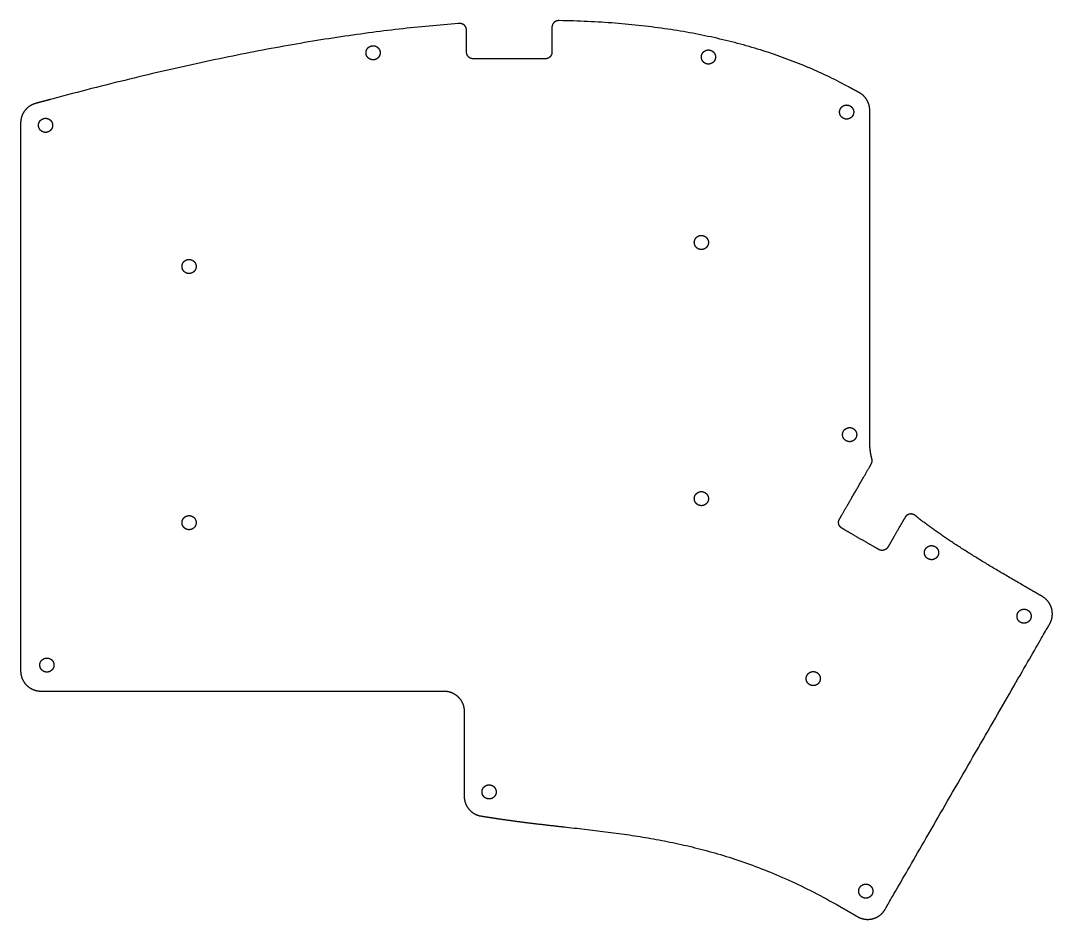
# Model space of a CAD drawing. Extents: x 0 to 154, y 0 to 134.
import ezdxf

# ---------------------------------------------------------------- set-up
doc = ezdxf.new("R2010")
doc.units = 0
doc.layers.add('CONTOUR', color=7, linetype='CONTINUOUS')
doc.layers.add('LAYER_1', color=7, linetype='CONTINUOUS')

# ---------------------------------------------------------------- blocks, each defined once
blk = doc.blocks.new('BLOCK_2')
at = {"layer": 'LAYER_1', "color": 7}
for points in [[(431.021, 136.425, 0), (431.019, 136.426, 0), (431.012, 136.43, 0), (431.001, 136.437, 0), (430.985, 136.446, 0), (430.965, 136.458, 0), (430.94, 136.472, 0), (430.912, 136.488, 0), (430.879, 136.507, 0), (430.842, 136.528, 0), (430.802, 136.552, 0), (430.758, 136.577, 0), (430.71, 136.605, 0), (430.659, 136.634, 0), (430.604, 136.666, 0), (430.546, 136.699, 0), (430.485, 136.735, 0), (430.42, 136.772, 0), (430.352, 136.811, 0), (430.282, 136.852, 0), (430.209, 136.894, 0), (430.132, 136.938, 0), (430.054, 136.984, 0), (429.972, 137.031, 0), (429.888, 137.079, 0), (429.802, 137.129, 0), (429.713, 137.18, 0), (429.623, 137.232, 0), (429.53, 137.286, 0), (429.435, 137.341, 0), (429.338, 137.396, 0), (429.24, 137.453, 0), (429.14, 137.511, 0), (429.038, 137.57, 0), (428.935, 137.63, 0), (428.83, 137.69, 0), (428.724, 137.751, 0), (428.617, 137.813, 0), (428.509, 137.876, 0), (428.399, 137.939, 0), (428.289, 138.002, 0), (428.178, 138.066, 0), (428.066, 138.131, 0), (427.954, 138.196, 0), (427.841, 138.261, 0), (427.728, 138.326, 0), (427.614, 138.392, 0), (427.5, 138.458, 0), (427.386, 138.524, 0), (427.272, 138.589, 0), (427.158, 138.655, 0), (427.044, 138.721, 0), (426.931, 138.787, 0), (426.817, 138.852, 0), (426.705, 138.917, 0), (426.592, 138.982, 0), (426.481, 139.046, 0), (426.37, 139.11, 0), (426.26, 139.174, 0), (426.151, 139.237, 0), (426.043, 139.299, 0), (425.936, 139.361, 0), (425.83, 139.422, 0), (425.726, 139.482, 0), (425.623, 139.542, 0), (425.521, 139.6, 0), (425.421, 139.658, 0), (425.323, 139.715, 0), (425.227, 139.77, 0), (425.133, 139.825, 0), (425.04, 139.878, 0), (424.95, 139.93, 0), (424.862, 139.981, 0), (424.776, 140.031, 0), (424.693, 140.079, 0), (424.612, 140.125, 0), (424.533, 140.171, 0), (424.458, 140.214, 0), (424.385, 140.256, 0), (424.315, 140.297, 0), (424.248, 140.335, 0), (424.184, 140.372, 0), (424.124, 140.407, 0), (424.066, 140.44, 0), (424.012, 140.472, 0), (423.961, 140.501, 0), (423.914, 140.528, 0), (423.871, 140.553, 0), (423.831, 140.576, 0), (423.796, 140.597, 0), (423.764, 140.615, 0), (423.736, 140.631, 0), (423.713, 140.645, 0), (423.693, 140.656, 0), (423.678, 140.664, 0), (423.668, 140.67, 0), (423.662, 140.674, 0), (423.531, 140.749, 0), (422.903, 141.112, 0), (422.278, 141.474, 0), (421.657, 141.834, 0), (421.039, 142.192, 0), (420.424, 142.549, 0), (419.812, 142.905, 0), (419.204, 143.259, 0), (418.598, 143.612, 0), (417.996, 143.964, 0), (417.398, 144.314, 0), (416.802, 144.663, 0), (416.21, 145.011, 0), (415.621, 145.357, 0), (415.035, 145.702, 0), (414.452, 146.045, 0), (413.872, 146.388, 0), (413.296, 146.729, 0), (412.723, 147.068, 0), (412.153, 147.407, 0), (411.586, 147.744, 0), (411.023, 148.08, 0), (410.463, 148.415, 0), (409.905, 148.748, 0), (409.352, 149.08, 0), (408.801, 149.411, 0), (408.253, 149.741, 0), (407.709, 150.07, 0), (407.167, 150.397, 0), (406.629, 150.724, 0), (406.094, 151.049, 0), (405.563, 151.373, 0), (405.034, 151.695, 0), (404.509, 152.017, 0), (403.986, 152.337, 0), (403.467, 152.657, 0), (402.951, 152.975, 0), (402.438, 153.292, 0), (401.928, 153.608, 0), (401.422, 153.923, 0), (400.918, 154.237, 0), (400.418, 154.55, 0), (399.921, 154.862, 0), (399.427, 155.173, 0), (398.936, 155.482, 0), (398.448, 155.791, 0), (397.963, 156.099, 0), (397.482, 156.406, 0), (397.003, 156.711, 0), (396.528, 157.016, 0), (396.055, 157.32, 0), (395.586, 157.622, 0), (395.12, 157.924, 0), (394.657, 158.225, 0), (394.197, 158.525, 0), (393.74, 158.824, 0), (393.286, 159.122, 0), (392.836, 159.419, 0), (392.388, 159.715, 0), (391.944, 160.011, 0), (391.502, 160.305, 0), (391.064, 160.599, 0), (390.628, 160.892, 0), (390.196, 161.184, 0), (389.767, 161.475, 0), (389.341, 161.765, 0), (388.918, 162.054, 0), (388.497, 162.343, 0), (388.08, 162.631, 0), (387.666, 162.918, 0), (387.255, 163.204, 0), (386.848, 163.489, 0), (386.443, 163.774, 0), (386.041, 164.058, 0), (385.642, 164.341, 0), (385.246, 164.623, 0), (384.853, 164.905, 0), (384.464, 165.186, 0), (384.077, 165.466, 0), (383.693, 165.746, 0), (383.313, 166.025, 0), (382.935, 166.303, 0), (382.56, 166.58, 0), (382.188, 166.857, 0), (381.82, 167.133, 0), (381.454, 167.409, 0), (381.091, 167.684, 0), (380.731, 167.958, 0), (380.375, 168.232, 0), (380.021, 168.505, 0), (379.67, 168.777, 0), (379.322, 169.049, 0), (378.977, 169.32, 0), (378.636, 169.591, 0), (378.297, 169.861, 0), (377.961, 170.131, 0), (377.628, 170.4, 0), (377.415, 170.573, 0), (377.373, 170.606, 0), (377.33, 170.638, 0), (377.287, 170.67, 0), (377.243, 170.701, 0), (377.199, 170.73, 0), (377.155, 170.759, 0), (377.11, 170.787, 0), (377.065, 170.814, 0), (377.02, 170.84, 0), (376.974, 170.865, 0), (376.928, 170.889, 0), (376.882, 170.912, 0), (376.835, 170.934, 0), (376.788, 170.956, 0), (376.741, 170.976, 0), (376.694, 170.996, 0), (376.647, 171.015, 0), (376.599, 171.032, 0), (376.551, 171.049, 0), (376.503, 171.065, 0), (376.455, 171.08, 0), (376.406, 171.095, 0), (376.358, 171.108, 0), (376.309, 171.12, 0), (376.26, 171.132, 0), (376.211, 171.142, 0), (376.162, 171.152, 0), (376.113, 171.161, 0), (376.063, 171.169, 0), (376.014, 171.176, 0), (375.964, 171.182, 0), (375.915, 171.188, 0), (375.865, 171.192, 0), (375.816, 171.196, 0), (375.766, 171.199, 0), (375.717, 171.2, 0), (375.667, 171.201, 0), (375.618, 171.202, 0), (375.568, 171.201, 0), (375.519, 171.199, 0), (375.47, 171.197, 0), (375.42, 171.194, 0), (375.371, 171.189, 0), (375.322, 171.184, 0), (375.273, 171.179, 0), (375.224, 171.172, 0), (375.175, 171.164, 0), (375.127, 171.156, 0), (375.078, 171.147, 0), (375.03, 171.137, 0), (374.982, 171.126, 0), (374.934, 171.114, 0), (374.886, 171.102, 0), (374.839, 171.088, 0), (374.791, 171.074, 0), (374.744, 171.059, 0), (374.697, 171.043, 0), (374.651, 171.027, 0), (374.605, 171.009, 0), (374.559, 170.991, 0), (374.513, 170.972, 0), (374.468, 170.952, 0), (374.422, 170.931, 0), (374.378, 170.91, 0), (374.333, 170.887, 0), (374.289, 170.864, 0), (374.246, 170.84, 0), (374.202, 170.816, 0), (374.16, 170.79, 0), (374.117, 170.764, 0), (374.075, 170.737, 0), (374.033, 170.709, 0), (373.992, 170.68, 0), (373.952, 170.65, 0), (373.911, 170.62, 0), (373.871, 170.589, 0), (373.832, 170.557, 0), (373.793, 170.525, 0), (373.755, 170.491, 0), (373.717, 170.457, 0), (373.68, 170.422, 0), (373.643, 170.386, 0), (373.607, 170.35, 0), (373.572, 170.312, 0), (373.537, 170.274, 0), (373.502, 170.236, 0), (373.469, 170.196, 0), (373.436, 170.156, 0), (373.403, 170.115, 0), (373.371, 170.073, 0), (373.34, 170.03, 0), (373.309, 169.987, 0), (373.279, 169.943, 0), (373.25, 169.898, 0), (373.222, 169.852, 0), (373.194, 169.806, 0), (373.183, 169.787, 0), (373.178, 169.778, 0), (373.168, 169.761, 0), (373.154, 169.737, 0), (373.136, 169.705, 0), (373.113, 169.666, 0), (373.087, 169.621, 0), (373.056, 169.568, 0), (373.022, 169.508, 0), (372.984, 169.442, 0), (372.942, 169.369, 0), (372.896, 169.29, 0), (372.847, 169.205, 0), (372.794, 169.114, 0), (372.739, 169.018, 0), (372.68, 168.915, 0), (372.617, 168.807, 0), (372.552, 168.694, 0), (372.484, 168.576, 0), (372.413, 168.453, 0), (372.339, 168.325, 0), (372.262, 168.193, 0), (372.183, 168.056, 0), (372.102, 167.915, 0), (372.018, 167.77, 0), (371.932, 167.62, 0), (371.843, 167.468, 0), (371.753, 167.311, 0), (371.661, 167.151, 0), (371.566, 166.988, 0), (371.47, 166.821, 0), (371.372, 166.652, 0), (371.273, 166.48, 0), (371.172, 166.305, 0), (371.07, 166.128, 0), (370.966, 165.948, 0), (370.861, 165.767, 0), (370.755, 165.583, 0), (370.648, 165.398, 0), (370.54, 165.211, 0), (370.431, 165.022, 0), (370.322, 164.832, 0), (370.212, 164.642, 0), (370.101, 164.45, 0), (369.99, 164.257, 0), (369.878, 164.064, 0), (369.766, 163.87, 0), (369.654, 163.676, 0), (369.542, 163.482, 0), (369.43, 163.288, 0), (369.318, 163.094, 0), (369.206, 162.901, 0), (369.095, 162.708, 0), (368.984, 162.515, 0), (368.873, 162.324, 0), (368.763, 162.134, 0), (368.654, 161.944, 0), (368.545, 161.757, 0), (368.438, 161.57, 0), (368.331, 161.386, 0), (368.226, 161.203, 0), (368.121, 161.022, 0), (368.018, 160.844, 0), (367.917, 160.667, 0), (367.816, 160.494, 0), (367.718, 160.323, 0), (367.62, 160.155, 0), (367.525, 159.99, 0), (367.432, 159.828, 0), (367.34, 159.669, 0), (367.251, 159.514, 0), (367.163, 159.363, 0), (367.078, 159.215, 0), (366.995, 159.072, 0), (366.915, 158.933, 0), (366.837, 158.798, 0), (366.761, 158.667, 0), (366.689, 158.541, 0), (366.619, 158.42, 0), (366.552, 158.305, 0), (366.488, 158.194, 0), (366.427, 158.088, 0), (366.369, 157.988, 0), (366.315, 157.894, 0), (366.264, 157.806, 0), (366.216, 157.723, 0), (366.172, 157.647, 0), (366.132, 157.577, 0), (366.095, 157.514, 0), (366.063, 157.457, 0), (366.034, 157.407, 0), (366.009, 157.365, 0), (365.989, 157.329, 0), (365.972, 157.3, 0), (365.96, 157.28, 0), (365.952, 157.266, 0), (365.949, 157.261, 0), (365.929, 157.226, 0), (365.904, 157.185, 0), (365.878, 157.145, 0), (365.852, 157.104, 0), (365.825, 157.065, 0), (365.798, 157.026, 0), (365.77, 156.988, 0), (365.742, 156.95, 0), (365.713, 156.913, 0), (365.683, 156.876, 0), (365.653, 156.84, 0), (365.623, 156.805, 0), (365.591, 156.77, 0), (365.56, 156.736, 0), (365.528, 156.702, 0), (365.495, 156.669, 0), (365.462, 156.637, 0), (365.429, 156.605, 0), (365.395, 156.574, 0), (365.36, 156.543, 0), (365.326, 156.513, 0), (365.29, 156.484, 0), (365.255, 156.455, 0), (365.219, 156.427, 0), (365.182, 156.4, 0), (365.145, 156.373, 0), (365.108, 156.347, 0), (365.071, 156.321, 0), (365.033, 156.296, 0), (364.994, 156.272, 0), (364.956, 156.248, 0), (364.917, 156.225, 0), (364.877, 156.203, 0), (364.838, 156.181, 0), (364.798, 156.16, 0), (364.757, 156.14, 0), (364.717, 156.12, 0), (364.676, 156.101, 0), (364.635, 156.083, 0), (364.593, 156.065, 0), (364.552, 156.048, 0), (364.51, 156.031, 0), (364.468, 156.016, 0), (364.425, 156.001, 0), (364.383, 155.986, 0), (364.34, 155.972, 0), (364.297, 155.959, 0), (364.254, 155.947, 0), (364.21, 155.935, 0), (364.167, 155.924, 0), (364.123, 155.914, 0), (364.079, 155.904, 0), (364.035, 155.895, 0), (363.991, 155.887, 0), (363.946, 155.88, 0), (363.902, 155.873, 0), (363.857, 155.867, 0), (363.813, 155.861, 0), (363.768, 155.857, 0), (363.723, 155.853, 0), (363.678, 155.849, 0), (363.633, 155.847, 0), (363.588, 155.845, 0), (363.542, 155.844, 0), (363.497, 155.843, 0), (363.452, 155.843, 0), (363.407, 155.844, 0), (363.361, 155.846, 0), (363.316, 155.849, 0), (363.271, 155.852, 0), (363.225, 155.856, 0), (363.18, 155.861, 0), (363.135, 155.866, 0), (363.089, 155.872, 0), (363.044, 155.879, 0), (362.999, 155.887, 0), (362.954, 155.895, 0), (362.909, 155.904, 0), (362.864, 155.914, 0), (362.819, 155.925, 0), (362.774, 155.936, 0), (362.729, 155.948, 0), (362.685, 155.961, 0), (362.64, 155.975, 0), (362.596, 155.99, 0), (362.552, 156.005, 0), (362.508, 156.021, 0), (362.464, 156.038, 0), (362.42, 156.055, 0), (362.377, 156.074, 0), (362.333, 156.093, 0), (362.29, 156.113, 0), (362.247, 156.133, 0), (362.204, 156.155, 0), (362.162, 156.177, 0), (362.119, 156.2, 0), (362.078, 156.224, 0), (362.073, 156.227, 0), (362.058, 156.235, 0), (362.034, 156.249, 0), (362, 156.269, 0), (361.957, 156.294, 0), (361.905, 156.323, 0), (361.845, 156.358, 0), (361.776, 156.398, 0), (361.699, 156.443, 0), (361.613, 156.492, 0), (361.52, 156.546, 0), (361.419, 156.604, 0), (361.311, 156.667, 0), (361.195, 156.733, 0), (361.073, 156.804, 0), (360.943, 156.879, 0), (360.807, 156.958, 0), (360.665, 157.04, 0), (360.516, 157.126, 0), (360.361, 157.215, 0), (360.2, 157.308, 0), (360.034, 157.404, 0), (359.862, 157.503, 0), (359.686, 157.605, 0), (359.504, 157.71, 0), (359.317, 157.818, 0), (359.126, 157.928, 0), (358.93, 158.041, 0), (358.73, 158.157, 0), (358.526, 158.275, 0), (358.319, 158.394, 0), (358.108, 158.516, 0), (357.893, 158.64, 0), (357.675, 158.766, 0), (357.455, 158.893, 0), (357.231, 159.022, 0), (357.006, 159.153, 0), (356.777, 159.285, 0), (356.547, 159.418, 0), (356.315, 159.552, 0), (356.081, 159.687, 0), (355.845, 159.823, 0), (355.608, 159.96, 0), (355.37, 160.097, 0), (355.131, 160.235, 0), (354.892, 160.373, 0), (354.652, 160.512, 0), (354.412, 160.651, 0), (354.171, 160.789, 0), (353.931, 160.928, 0), (353.691, 161.067, 0), (353.452, 161.205, 0), (353.213, 161.343, 0), (352.975, 161.48, 0), (352.739, 161.616, 0), (352.504, 161.752, 0), (352.27, 161.887, 0), (352.038, 162.021, 0), (351.809, 162.154, 0), (351.581, 162.285, 0), (351.356, 162.415, 0), (351.133, 162.544, 0), (350.913, 162.671, 0), (350.696, 162.796, 0), (350.482, 162.919, 0), (350.272, 163.041, 0), (350.066, 163.16, 0), (349.863, 163.277, 0), (349.664, 163.392, 0), (349.469, 163.504, 0), (349.279, 163.614, 0), (349.094, 163.721, 0), (348.913, 163.826, 0), (348.738, 163.927, 0), (348.567, 164.025, 0), (348.402, 164.12, 0), (348.243, 164.212, 0), (348.09, 164.301, 0), (347.943, 164.386, 0), (347.802, 164.467, 0), (347.667, 164.545, 0), (347.54, 164.619, 0), (347.419, 164.688, 0), (347.305, 164.754, 0), (347.199, 164.816, 0), (347.1, 164.873, 0), (347.009, 164.925, 0), (346.925, 164.973, 0), (346.85, 165.017, 0), (346.783, 165.055, 0), (346.725, 165.089, 0), (346.676, 165.118, 0), (346.635, 165.141, 0), (346.604, 165.159, 0), (346.582, 165.172, 0), (346.569, 165.179, 0), (346.557, 165.186, 0), (346.515, 165.211, 0), (346.474, 165.236, 0), (346.433, 165.262, 0), (346.394, 165.289, 0), (346.354, 165.316, 0), (346.315, 165.344, 0), (346.277, 165.372, 0), (346.24, 165.401, 0), (346.203, 165.43, 0), (346.166, 165.46, 0), (346.13, 165.49, 0), (346.095, 165.521, 0), (346.061, 165.552, 0), (346.027, 165.584, 0), (345.993, 165.616, 0), (345.96, 165.649, 0), (345.928, 165.683, 0), (345.897, 165.716, 0), (345.866, 165.75, 0), (345.835, 165.785, 0), (345.806, 165.82, 0), (345.776, 165.856, 0), (345.748, 165.892, 0), (345.72, 165.928, 0), (345.693, 165.965, 0), (345.666, 166.002, 0), (345.64, 166.039, 0), (345.615, 166.077, 0), (345.59, 166.115, 0), (345.566, 166.154, 0), (345.543, 166.193, 0), (345.52, 166.232, 0), (345.498, 166.271, 0), (345.476, 166.311, 0), (345.456, 166.351, 0), (345.435, 166.392, 0), (345.416, 166.433, 0), (345.397, 166.474, 0), (345.379, 166.515, 0), (345.361, 166.557, 0), (345.344, 166.599, 0), (345.328, 166.641, 0), (345.313, 166.683, 0), (345.298, 166.726, 0), (345.284, 166.768, 0), (345.27, 166.811, 0), (345.257, 166.855, 0), (345.245, 166.898, 0), (345.234, 166.941, 0), (345.223, 166.985, 0), (345.213, 167.029, 0), (345.204, 167.073, 0), (345.195, 167.117, 0), (345.187, 167.162, 0), (345.18, 167.206, 0), (345.173, 167.251, 0), (345.167, 167.296, 0), (345.162, 167.341, 0), (345.158, 167.385, 0), (345.154, 167.431, 0), (345.151, 167.476, 0), (345.149, 167.521, 0), (345.147, 167.566, 0), (345.146, 167.611, 0), (345.146, 167.657, 0), (345.147, 167.702, 0), (345.148, 167.747, 0), (345.15, 167.793, 0), (345.153, 167.838, 0), (345.156, 167.884, 0), (345.161, 167.929, 0), (345.166, 167.975, 0), (345.171, 168.02, 0), (345.178, 168.065, 0), (345.185, 168.111, 0), (345.193, 168.156, 0), (345.202, 168.201, 0), (345.211, 168.246, 0), (345.221, 168.291, 0), (345.232, 168.336, 0), (345.244, 168.381, 0), (345.257, 168.426, 0), (345.27, 168.47, 0), (345.284, 168.515, 0), (345.299, 168.559, 0), (345.315, 168.603, 0), (345.331, 168.647, 0), (345.348, 168.691, 0), (345.366, 168.735, 0), (345.385, 168.779, 0), (345.404, 168.822, 0), (345.425, 168.865, 0), (345.446, 168.908, 0), (345.468, 168.951, 0), (345.49, 168.993, 0), (345.514, 169.036, 0), (345.528, 169.061, 0), (345.536, 169.075, 0), (345.552, 169.103, 0), (345.577, 169.145, 0), (345.609, 169.201, 0), (345.649, 169.271, 0), (345.697, 169.354, 0), (345.752, 169.449, 0), (345.815, 169.557, 0), (345.884, 169.678, 0), (345.961, 169.81, 0), (346.044, 169.954, 0), (346.134, 170.11, 0), (346.23, 170.276, 0), (346.332, 170.453, 0), (346.441, 170.641, 0), (346.555, 170.839, 0), (346.675, 171.046, 0), (346.8, 171.263, 0), (346.931, 171.49, 0), (347.066, 171.725, 0), (347.207, 171.968, 0), (347.352, 172.22, 0), (347.503, 172.48, 0), (347.657, 172.748, 0), (347.816, 173.023, 0), (347.979, 173.305, 0), (348.145, 173.594, 0), (348.316, 173.889, 0), (348.49, 174.19, 0), (348.667, 174.497, 0), (348.848, 174.81, 0), (349.031, 175.128, 0), (349.218, 175.45, 0), (349.407, 175.778, 0), (349.598, 176.109, 0), (349.792, 176.445, 0), (349.988, 176.784, 0), (350.186, 177.127, 0), (350.385, 177.472, 0), (350.587, 177.821, 0), (350.789, 178.172, 0), (350.993, 178.525, 0), (351.198, 178.88, 0), (351.404, 179.236, 0), (351.61, 179.594, 0), (351.817, 179.952, 0), (352.025, 180.311, 0), (352.232, 180.671, 0), (352.44, 181.03, 0), (352.647, 181.389, 0), (352.854, 181.747, 0), (353.06, 182.105, 0), (353.266, 182.461, 0), (353.471, 182.816, 0), (353.675, 183.169, 0), (353.877, 183.519, 0), (354.078, 183.868, 0), (354.278, 184.213, 0), (354.475, 184.556, 0), (354.671, 184.895, 0), (354.865, 185.23, 0), (355.056, 185.561, 0), (355.245, 185.888, 0), (355.431, 186.21, 0), (355.614, 186.528, 0), (355.795, 186.84, 0), (355.972, 187.147, 0), (356.146, 187.448, 0), (356.316, 187.742, 0), (356.482, 188.031, 0), (356.645, 188.312, 0), (356.803, 188.586, 0), (356.957, 188.854, 0), (357.107, 189.113, 0), (357.252, 189.364, 0), (357.393, 189.607, 0), (357.528, 189.842, 0), (357.658, 190.067, 0), (357.783, 190.284, 0), (357.903, 190.49, 0), (358.016, 190.687, 0), (358.124, 190.874, 0), (358.226, 191.05, 0), (358.322, 191.216, 0), (358.411, 191.371, 0), (358.494, 191.514, 0), (358.569, 191.645, 0), (358.638, 191.765, 0), (358.7, 191.872, 0), (358.755, 191.967, 0), (358.802, 192.048, 0), (358.842, 192.117, 0), (358.874, 192.172, 0), (358.897, 192.213, 0), (358.913, 192.24, 0), (358.92, 192.253, 0), (358.928, 192.267, 0), (358.94, 192.288, 0), (358.952, 192.309, 0), (358.963, 192.329, 0), (358.974, 192.35, 0), (358.985, 192.371, 0), (358.996, 192.392, 0), (359.006, 192.413, 0), (359.016, 192.435, 0), (359.027, 192.456, 0), (359.037, 192.477, 0), (359.046, 192.499, 0), (359.056, 192.52, 0), (359.065, 192.542, 0), (359.074, 192.563, 0), (359.083, 192.585, 0), (359.092, 192.606, 0), (359.101, 192.628, 0), (359.109, 192.65, 0), (359.117, 192.672, 0), (359.125, 192.694, 0), (359.133, 192.716, 0), (359.141, 192.738, 0), (359.148, 192.76, 0), (359.156, 192.782, 0), (359.163, 192.804, 0), (359.17, 192.827, 0), (359.176, 192.849, 0), (359.183, 192.871, 0), (359.189, 192.894, 0), (359.195, 192.916, 0), (359.201, 192.939, 0), (359.207, 192.961, 0), (359.212, 192.984, 0), (359.218, 193.006, 0), (359.223, 193.029, 0), (359.228, 193.052, 0), (359.233, 193.075, 0), (359.237, 193.097, 0), (359.242, 193.12, 0), (359.246, 193.143, 0), (359.25, 193.166, 0), (359.254, 193.189, 0), (359.258, 193.212, 0), (359.261, 193.235, 0), (359.265, 193.258, 0), (359.268, 193.281, 0), (359.271, 193.304, 0), (359.273, 193.327, 0), (359.276, 193.35, 0), (359.278, 193.373, 0), (359.281, 193.396, 0), (359.283, 193.419, 0), (359.285, 193.443, 0), (359.286, 193.466, 0), (359.288, 193.489, 0), (359.289, 193.512, 0), (359.29, 193.536, 0), (359.291, 193.559, 0), (359.292, 193.582, 0), (359.292, 193.605, 0), (359.293, 193.629, 0), (359.293, 193.652, 0), (359.293, 193.675, 0), (359.293, 193.699, 0), (359.292, 193.722, 0), (359.292, 193.745, 0), (359.291, 193.769, 0), (359.29, 193.792, 0), (359.289, 193.816, 0), (359.288, 193.839, 0), (359.286, 193.862, 0), (359.285, 193.886, 0), (359.283, 193.909, 0), (359.281, 193.932, 0), (359.279, 193.956, 0), (359.276, 193.979, 0), (359.274, 194.002, 0), (359.271, 194.026, 0), (359.268, 194.049, 0), (359.265, 194.072, 0), (359.262, 194.096, 0), (359.258, 194.119, 0), (359.255, 194.142, 0), (359.251, 194.166, 0), (359.247, 194.189, 0), (359.243, 194.212, 0), (359.238, 194.235, 0), (359.234, 194.258, 0), (359.229, 194.282, 0), (359.224, 194.305, 0), (359.219, 194.328, 0), (359.214, 194.351, 0), (359.209, 194.374, 0), (359.203, 194.397, 0), (359.197, 194.42, 0), (359.191, 194.443, 0), (359.175, 194.505, 0), (359.157, 194.575, 0), (359.139, 194.644, 0), (359.122, 194.714, 0), (359.104, 194.783, 0), (359.087, 194.852, 0), (359.07, 194.922, 0), (359.053, 194.991, 0), (359.036, 195.061, 0), (359.02, 195.13, 0), (359.004, 195.2, 0), (358.988, 195.27, 0), (358.972, 195.339, 0), (358.956, 195.409, 0), (358.94, 195.479, 0), (358.925, 195.548, 0), (358.91, 195.618, 0), (358.895, 195.688, 0), (358.88, 195.758, 0), (358.865, 195.827, 0), (358.851, 195.897, 0), (358.837, 195.967, 0), (358.823, 196.037, 0), (358.809, 196.107, 0), (358.795, 196.177, 0), (358.782, 196.247, 0), (358.768, 196.317, 0), (358.755, 196.387, 0), (358.742, 196.457, 0), (358.729, 196.527, 0), (358.717, 196.597, 0), (358.704, 196.668, 0), (358.692, 196.738, 0), (358.68, 196.808, 0), (358.668, 196.878, 0), (358.657, 196.949, 0), (358.645, 197.019, 0), (358.634, 197.089, 0), (358.623, 197.16, 0), (358.612, 197.23, 0), (358.601, 197.301, 0), (358.591, 197.371, 0), (358.581, 197.442, 0), (358.57, 197.512, 0), (358.56, 197.583, 0), (358.551, 197.653, 0), (358.541, 197.724, 0), (358.532, 197.795, 0), (358.523, 197.865, 0), (358.514, 197.936, 0), (358.505, 198.007, 0), (358.496, 198.078, 0), (358.488, 198.149, 0), (358.479, 198.22, 0), (358.471, 198.291, 0), (358.463, 198.362, 0), (358.456, 198.433, 0), (358.448, 198.504, 0), (358.441, 198.575, 0), (358.434, 198.646, 0), (358.427, 198.717, 0), (358.42, 198.788, 0), (358.414, 198.859, 0), (358.407, 198.931, 0), (358.401, 199.002, 0), (358.395, 199.073, 0), (358.389, 199.144, 0), (358.384, 199.216, 0), (358.378, 199.287, 0), (358.373, 199.359, 0), (358.368, 199.43, 0), (358.363, 199.502, 0), (358.358, 199.573, 0), (358.354, 199.645, 0), (358.35, 199.717, 0), (358.346, 199.788, 0), (358.342, 199.86, 0), (358.338, 199.932, 0), (358.334, 200.004, 0), (358.331, 200.076, 0), (358.328, 200.148, 0), (358.325, 200.22, 0), (358.322, 200.291, 0), (358.32, 200.364, 0), (358.317, 200.436, 0), (358.315, 200.508, 0), (358.313, 200.58, 0), (358.311, 200.652, 0), (358.31, 200.724, 0), (358.308, 200.796, 0), (358.307, 200.869, 0), (358.306, 200.941, 0), (358.305, 201.014, 0), (358.305, 201.086, 0), (358.304, 201.158, 0), (358.304, 201.231, 0), (358.304, 201.3, 0), (358.304, 201.349, 0), (358.304, 201.486, 0), (358.304, 201.709, 0), (358.304, 202.015, 0), (358.304, 202.404, 0), (358.304, 202.874, 0), (358.304, 203.421, 0), (358.304, 204.046, 0), (358.304, 204.745, 0), (358.304, 205.517, 0), (358.304, 206.36, 0), (358.304, 207.273, 0), (358.304, 208.252, 0), (358.304, 209.298, 0), (358.304, 210.406, 0), (358.304, 211.577, 0), (358.304, 212.808, 0), (358.304, 214.097, 0), (358.304, 215.442, 0), (358.304, 216.841, 0), (358.304, 218.293, 0), (358.304, 219.795, 0), (358.304, 221.347, 0), (358.304, 222.945, 0), (358.304, 224.589, 0), (358.304, 226.276, 0), (358.304, 228.004, 0), (358.304, 229.772, 0), (358.304, 231.577, 0), (358.304, 233.418, 0), (358.304, 235.294, 0), (358.304, 237.201, 0), (358.304, 239.139, 0), (358.304, 241.105, 0), (358.304, 243.098, 0), (358.304, 245.115, 0), (358.304, 247.156, 0), (358.304, 249.217, 0), (358.304, 251.298, 0), (358.304, 253.396, 0), (358.304, 255.509, 0), (358.304, 257.636, 0), (358.304, 259.775, 0), (358.304, 261.924, 0), (358.304, 264.08, 0), (358.304, 266.243, 0), (358.304, 268.411, 0), (358.304, 270.58, 0), (358.304, 272.751, 0), (358.304, 274.92, 0), (358.304, 277.086, 0), (358.304, 279.247, 0), (358.304, 281.402, 0), (358.304, 283.548, 0), (358.304, 285.683, 0), (358.304, 287.806, 0), (358.304, 289.915, 0), (358.304, 292.008, 0), (358.304, 294.083, 0), (358.304, 296.138, 0), (358.304, 298.171, 0), (358.304, 300.182, 0), (358.304, 302.166, 0), (358.304, 304.124, 0), (358.304, 306.053, 0), (358.304, 307.95, 0), (358.304, 309.816, 0), (358.304, 311.646, 0), (358.304, 313.44, 0), (358.304, 315.196, 0), (358.304, 316.912, 0), (358.304, 318.585, 0), (358.304, 320.215, 0), (358.304, 321.799, 0), (358.304, 323.336, 0), (358.304, 324.823, 0), (358.304, 326.259, 0), (358.304, 327.642, 0), (358.304, 328.97, 0), (358.304, 330.241, 0), (358.304, 331.453, 0), (358.304, 332.605, 0), (358.304, 333.694, 0), (358.304, 334.72, 0), (358.304, 335.679, 0), (358.304, 336.57, 0), (358.304, 337.392, 0), (358.304, 338.142, 0), (358.304, 338.818, 0), (358.304, 339.419, 0), (358.304, 339.943, 0), (358.304, 340.388, 0), (358.304, 340.751, 0), (358.304, 341.033, 0), (358.304, 341.229, 0), (358.304, 341.339, 0), (358.304, 341.389, 0), (358.303, 341.485, 0), (358.301, 341.582, 0), (358.298, 341.678, 0), (358.294, 341.774, 0), (358.289, 341.87, 0), (358.282, 341.965, 0), (358.275, 342.061, 0), (358.267, 342.156, 0), (358.257, 342.251, 0), (358.247, 342.346, 0), (358.235, 342.44, 0), (358.223, 342.535, 0), (358.209, 342.629, 0), (358.195, 342.723, 0), (358.179, 342.816, 0), (358.162, 342.909, 0), (358.145, 343.002, 0), (358.126, 343.095, 0), (358.106, 343.187, 0), (358.085, 343.279, 0), (358.064, 343.371, 0), (358.041, 343.463, 0), (358.017, 343.554, 0), (357.992, 343.644, 0), (357.967, 343.735, 0), (357.94, 343.825, 0), (357.912, 343.915, 0), (357.884, 344.004, 0), (357.854, 344.093, 0), (357.823, 344.182, 0), (357.792, 344.27, 0), (357.759, 344.358, 0), (357.726, 344.445, 0), (357.691, 344.532, 0), (357.656, 344.619, 0), (357.62, 344.705, 0), (357.583, 344.791, 0), (357.544, 344.876, 0), (357.505, 344.961, 0), (357.465, 345.045, 0), (357.424, 345.129, 0), (357.383, 345.213, 0), (357.34, 345.296, 0), (357.296, 345.378, 0), (357.252, 345.46, 0), (357.206, 345.542, 0), (357.16, 345.623, 0), (357.113, 345.703, 0), (357.065, 345.783, 0), (357.016, 345.863, 0), (356.966, 345.942, 0), (356.915, 346.02, 0), (356.864, 346.098, 0), (356.812, 346.175, 0), (356.758, 346.252, 0), (356.704, 346.328, 0), (356.649, 346.403, 0), (356.593, 346.478, 0), (356.537, 346.553, 0), (356.479, 346.626, 0), (356.421, 346.7, 0), (356.362, 346.772, 0), (356.302, 346.844, 0), (356.241, 346.915, 0), (356.18, 346.986, 0), (356.118, 347.056, 0), (356.054, 347.125, 0), (355.991, 347.194, 0), (355.926, 347.262, 0), (355.86, 347.329, 0), (355.794, 347.396, 0), (355.727, 347.461, 0), (355.659, 347.527, 0), (355.591, 347.591, 0), (355.521, 347.655, 0), (355.451, 347.718, 0), (355.38, 347.78, 0), (355.309, 347.842, 0), (355.236, 347.903, 0), (355.163, 347.963, 0), (355.089, 348.022, 0), (355.015, 348.08, 0), (354.939, 348.138, 0), (354.863, 348.195, 0), (354.787, 348.251, 0), (354.709, 348.307, 0), (354.631, 348.361, 0), (354.552, 348.415, 0), (354.473, 348.468, 0), (354.392, 348.52, 0), (354.311, 348.571, 0), (354.23, 348.622, 0), (354.147, 348.671, 0), (354.064, 348.72, 0), (353.981, 348.768, 0), (353.896, 348.815, 0), (353.85, 348.84, 0), (353.848, 348.841, 0), (353.842, 348.844, 0), (353.834, 348.849, 0), (353.823, 348.855, 0), (353.81, 348.862, 0), (353.794, 348.871, 0), (353.775, 348.881, 0), (353.754, 348.892, 0), (353.731, 348.905, 0), (353.706, 348.918, 0), (353.678, 348.933, 0), (353.648, 348.95, 0), (353.616, 348.967, 0), (353.582, 348.985, 0), (353.546, 349.005, 0), (353.508, 349.025, 0), (353.468, 349.047, 0), (353.426, 349.07, 0), (353.383, 349.093, 0), (353.338, 349.118, 0), (353.291, 349.143, 0), (353.243, 349.169, 0), (353.193, 349.196, 0), (353.141, 349.224, 0), (353.088, 349.253, 0), (353.034, 349.282, 0), (352.979, 349.312, 0), (352.922, 349.343, 0), (352.864, 349.374, 0), (352.805, 349.406, 0), (352.745, 349.439, 0), (352.684, 349.472, 0), (352.622, 349.506, 0), (352.559, 349.54, 0), (352.496, 349.574, 0), (352.431, 349.609, 0), (352.366, 349.644, 0), (352.3, 349.68, 0), (352.234, 349.716, 0), (352.167, 349.752, 0), (352.1, 349.789, 0), (352.032, 349.826, 0), (351.964, 349.862, 0), (351.895, 349.9, 0), (351.827, 349.937, 0), (351.758, 349.974, 0), (351.689, 350.011, 0), (351.62, 350.049, 0), (351.551, 350.086, 0), (351.482, 350.124, 0), (351.413, 350.161, 0), (351.345, 350.198, 0), (351.276, 350.235, 0), (351.208, 350.272, 0), (351.141, 350.309, 0), (351.073, 350.345, 0), (351.006, 350.381, 0), (350.94, 350.417, 0), (350.874, 350.453, 0), (350.809, 350.488, 0), (350.745, 350.523, 0), (350.681, 350.558, 0), (350.619, 350.592, 0), (350.557, 350.625, 0), (350.496, 350.658, 0), (350.436, 350.691, 0), (350.377, 350.722, 0), (350.32, 350.754, 0), (350.263, 350.784, 0), (350.208, 350.814, 0), (350.154, 350.844, 0), (350.101, 350.872, 0), (350.05, 350.9, 0), (350, 350.927, 0), (349.952, 350.953, 0), (349.905, 350.978, 0), (349.86, 351.003, 0), (349.817, 351.026, 0), (349.776, 351.049, 0), (349.736, 351.07, 0), (349.698, 351.09, 0), (349.662, 351.11, 0), (349.629, 351.128, 0), (349.597, 351.145, 0), (349.567, 351.161, 0), (349.54, 351.176, 0), (349.515, 351.19, 0), (349.492, 351.202, 0), (349.471, 351.213, 0), (349.453, 351.223, 0), (349.437, 351.232, 0), (349.424, 351.239, 0), (349.414, 351.245, 0), (349.406, 351.249, 0), (349.401, 351.252, 0), (349.399, 351.253, 0), (348.712, 351.623, 0), (347.678, 352.174, 0), (346.64, 352.719, 0), (345.598, 353.258, 0), (344.551, 353.792, 0), (343.5, 354.32, 0), (342.444, 354.843, 0), (341.384, 355.36, 0), (340.319, 355.871, 0), (339.25, 356.377, 0), (338.176, 356.877, 0), (337.098, 357.371, 0), (336.015, 357.86, 0), (334.928, 358.343, 0), (333.836, 358.821, 0), (332.739, 359.293, 0), (331.638, 359.759, 0), (330.532, 360.22, 0), (329.422, 360.675, 0), (328.307, 361.125, 0), (327.187, 361.569, 0), (326.062, 362.007, 0), (324.933, 362.44, 0), (323.799, 362.868, 0), (322.661, 363.289, 0), (321.517, 363.705, 0), (320.369, 364.116, 0), (319.216, 364.521, 0), (318.058, 364.921, 0), (316.896, 365.314, 0), (315.729, 365.703, 0), (314.557, 366.086, 0), (313.38, 366.463, 0), (312.198, 366.835, 0), (311.011, 367.201, 0), (309.82, 367.561, 0), (308.623, 367.916, 0), (307.422, 368.266, 0), (306.216, 368.61, 0), (305.005, 368.948, 0), (303.789, 369.281, 0), (302.568, 369.609, 0), (301.342, 369.931, 0), (300.111, 370.247, 0), (298.875, 370.558, 0), (297.634, 370.863, 0), (296.388, 371.163, 0), (295.136, 371.458, 0), (293.88, 371.746, 0), (292.619, 372.03, 0), (291.353, 372.308, 0), (290.081, 372.58, 0), (288.805, 372.847, 0), (287.523, 373.108, 0), (286.236, 373.364, 0), (284.945, 373.615, 0), (283.647, 373.86, 0), (282.345, 374.099, 0), (281.038, 374.333, 0), (279.725, 374.562, 0), (278.407, 374.785, 0), (277.084, 375.002, 0), (275.756, 375.215, 0), (274.422, 375.421, 0), (273.083, 375.622, 0), (271.739, 375.818, 0), (270.389, 376.009, 0), (269.034, 376.194, 0), (267.674, 376.373, 0), (266.309, 376.547, 0), (264.938, 376.716, 0), (263.561, 376.879, 0), (262.18, 377.037, 0), (260.793, 377.189, 0), (259.4, 377.336, 0), (258.002, 377.477, 0), (256.599, 377.613, 0), (255.19, 377.744, 0), (253.776, 377.869, 0), (252.356, 377.989, 0), (250.931, 378.103, 0), (249.5, 378.212, 0), (248.064, 378.316, 0), (246.622, 378.414, 0), (245.175, 378.507, 0), (243.722, 378.595, 0), (242.263, 378.677, 0), (240.799, 378.753, 0), (239.329, 378.825, 0), (237.854, 378.891, 0), (236.373, 378.951, 0), (234.886, 379.006, 0), (233.394, 379.056, 0), (231.896, 379.101, 0), (230.392, 379.14, 0), (228.883, 379.173, 0), (227.368, 379.202, 0), (227.13, 379.205, 0), (227.082, 379.205, 0), (227.033, 379.204, 0), (226.985, 379.202, 0), (226.937, 379.199, 0), (226.889, 379.196, 0), (226.841, 379.191, 0), (226.794, 379.186, 0), (226.747, 379.18, 0), (226.7, 379.173, 0), (226.653, 379.166, 0), (226.607, 379.157, 0), (226.56, 379.148, 0), (226.515, 379.139, 0), (226.469, 379.128, 0), (226.424, 379.117, 0), (226.378, 379.105, 0), (226.334, 379.092, 0), (226.289, 379.079, 0), (226.245, 379.064, 0), (226.201, 379.05, 0), (226.158, 379.034, 0), (226.114, 379.018, 0), (226.072, 379.001, 0), (226.029, 378.983, 0), (225.987, 378.965, 0), (225.945, 378.946, 0), (225.903, 378.926, 0), (225.862, 378.906, 0), (225.822, 378.885, 0), (225.781, 378.864, 0), (225.741, 378.842, 0), (225.702, 378.819, 0), (225.662, 378.795, 0), (225.624, 378.771, 0), (225.585, 378.747, 0), (225.547, 378.721, 0), (225.51, 378.696, 0), (225.473, 378.669, 0), (225.436, 378.642, 0), (225.4, 378.615, 0), (225.364, 378.587, 0), (225.329, 378.558, 0), (225.294, 378.529, 0), (225.26, 378.499, 0), (225.226, 378.469, 0), (225.193, 378.438, 0), (225.16, 378.406, 0), (225.127, 378.375, 0), (225.095, 378.342, 0), (225.064, 378.309, 0), (225.033, 378.276, 0), (225.003, 378.242, 0), (224.973, 378.208, 0), (224.944, 378.173, 0), (224.915, 378.138, 0), (224.887, 378.102, 0), (224.86, 378.066, 0), (224.833, 378.029, 0), (224.806, 377.992, 0), (224.78, 377.954, 0), (224.755, 377.916, 0), (224.731, 377.878, 0), (224.707, 377.839, 0), (224.683, 377.8, 0), (224.66, 377.76, 0), (224.638, 377.72, 0), (224.617, 377.68, 0), (224.596, 377.639, 0), (224.575, 377.598, 0), (224.556, 377.556, 0), (224.537, 377.514, 0), (224.519, 377.472, 0), (224.501, 377.429, 0), (224.484, 377.386, 0), (224.468, 377.343, 0), (224.452, 377.299, 0), (224.437, 377.255, 0), (224.423, 377.211, 0), (224.41, 377.166, 0), (224.397, 377.122, 0), (224.385, 377.076, 0), (224.373, 377.031, 0), (224.363, 376.985, 0), (224.353, 376.939, 0), (224.344, 376.893, 0), (224.336, 376.846, 0), (224.328, 376.799, 0), (224.321, 376.752, 0), (224.315, 376.705, 0), (224.31, 376.657, 0), (224.306, 376.61, 0), (224.302, 376.562, 0), (224.299, 376.513, 0), (224.297, 376.465, 0), (224.296, 376.416, 0), (224.296, 376.371, 0), (224.296, 376.367, 0), (224.296, 376.357, 0), (224.296, 376.34, 0), (224.296, 376.317, 0), (224.296, 376.288, 0), (224.296, 376.253, 0), (224.296, 376.212, 0), (224.296, 376.165, 0), (224.296, 376.113, 0), (224.296, 376.055, 0), (224.296, 375.992, 0), (224.296, 375.924, 0), (224.296, 375.851, 0), (224.296, 375.773, 0), (224.296, 375.691, 0), (224.296, 375.603, 0), (224.296, 375.511, 0), (224.296, 375.415, 0), (224.296, 375.315, 0), (224.296, 375.211, 0), (224.296, 375.102, 0), (224.296, 374.99, 0), (224.296, 374.875, 0), (224.296, 374.756, 0), (224.296, 374.633, 0), (224.296, 374.507, 0), (224.296, 374.379, 0), (224.296, 374.247, 0), (224.296, 374.112, 0), (224.296, 373.975, 0), (224.296, 373.835, 0), (224.296, 373.693, 0), (224.296, 373.549, 0), (224.296, 373.402, 0), (224.296, 373.254, 0), (224.296, 373.103, 0), (224.296, 372.951, 0), (224.296, 372.798, 0), (224.296, 372.643, 0), (224.296, 372.487, 0), (224.296, 372.329, 0), (224.296, 372.171, 0), (224.296, 372.011, 0), (224.296, 371.851, 0), (224.296, 371.691, 0), (224.296, 371.529, 0), (224.296, 371.368, 0), (224.296, 371.206, 0), (224.296, 371.045, 0), (224.296, 370.883, 0), (224.296, 370.722, 0), (224.296, 370.561, 0), (224.296, 370.4, 0), (224.296, 370.241, 0), (224.296, 370.081, 0), (224.296, 369.923, 0), (224.296, 369.766, 0), (224.296, 369.61, 0), (224.296, 369.456, 0), (224.296, 369.303, 0), (224.296, 369.151, 0), (224.296, 369.002, 0), (224.296, 368.854, 0), (224.296, 368.708, 0), (224.296, 368.565, 0), (224.296, 368.423, 0), (224.296, 368.284, 0), (224.296, 368.148, 0), (224.296, 368.015, 0), (224.296, 367.884, 0), (224.296, 367.756, 0), (224.296, 367.632, 0), (224.296, 367.51, 0), (224.296, 367.392, 0), (224.296, 367.278, 0), (224.296, 367.167, 0), (224.296, 367.06, 0), (224.296, 366.958, 0), (224.296, 366.859, 0), (224.296, 366.764, 0), (224.296, 366.674, 0), (224.296, 366.588, 0), (224.296, 366.507, 0), (224.296, 366.431, 0), (224.296, 366.36, 0), (224.296, 366.293, 0), (224.296, 366.232, 0), (224.296, 366.177, 0), (224.296, 366.126, 0), (224.296, 366.082, 0), (224.296, 366.043, 0), (224.296, 366.01, 0), (224.296, 365.983, 0), (224.296, 365.962, 0), (224.296, 365.948, 0), (224.296, 365.94, 0), (224.296, 365.924, 0), (224.295, 365.876, 0), (224.294, 365.827, 0), (224.292, 365.779, 0), (224.288, 365.731, 0), (224.285, 365.683, 0), (224.28, 365.636, 0), (224.275, 365.588, 0), (224.268, 365.541, 0), (224.262, 365.494, 0), (224.254, 365.448, 0), (224.245, 365.402, 0), (224.236, 365.356, 0), (224.226, 365.31, 0), (224.216, 365.264, 0), (224.204, 365.219, 0), (224.192, 365.174, 0), (224.179, 365.129, 0), (224.166, 365.085, 0), (224.152, 365.041, 0), (224.137, 364.997, 0), (224.121, 364.954, 0), (224.105, 364.911, 0), (224.088, 364.868, 0), (224.071, 364.826, 0), (224.052, 364.784, 0), (224.033, 364.742, 0), (224.014, 364.701, 0), (223.994, 364.66, 0), (223.973, 364.619, 0), (223.951, 364.579, 0), (223.929, 364.539, 0), (223.907, 364.5, 0), (223.883, 364.461, 0), (223.859, 364.422, 0), (223.835, 364.384, 0), (223.81, 364.346, 0), (223.784, 364.309, 0), (223.758, 364.272, 0), (223.731, 364.235, 0), (223.704, 364.199, 0), (223.676, 364.164, 0), (223.647, 364.128, 0), (223.618, 364.094, 0), (223.589, 364.06, 0), (223.559, 364.026, 0), (223.528, 363.993, 0), (223.497, 363.96, 0), (223.465, 363.928, 0), (223.433, 363.896, 0), (223.4, 363.865, 0), (223.367, 363.834, 0), (223.334, 363.804, 0), (223.3, 363.774, 0), (223.265, 363.745, 0), (223.23, 363.716, 0), (223.194, 363.688, 0), (223.159, 363.661, 0), (223.122, 363.634, 0), (223.085, 363.607, 0), (223.048, 363.582, 0), (223.01, 363.556, 0), (222.972, 363.532, 0), (222.934, 363.508, 0), (222.895, 363.484, 0), (222.855, 363.462, 0), (222.816, 363.439, 0), (222.776, 363.418, 0), (222.735, 363.397, 0), (222.694, 363.376, 0), (222.653, 363.357, 0), (222.611, 363.338, 0), (222.569, 363.319, 0), (222.527, 363.302, 0), (222.484, 363.284, 0), (222.441, 363.268, 0), (222.398, 363.252, 0), (222.354, 363.237, 0), (222.31, 363.223, 0), (222.266, 363.209, 0), (222.222, 363.196, 0), (222.177, 363.184, 0), (222.132, 363.173, 0), (222.086, 363.162, 0), (222.04, 363.152, 0), (221.994, 363.142, 0), (221.948, 363.134, 0), (221.902, 363.126, 0), (221.855, 363.119, 0), (221.808, 363.112, 0), (221.76, 363.107, 0), (221.713, 363.102, 0), (221.665, 363.098, 0), (221.617, 363.095, 0), (221.569, 363.092, 0), (221.521, 363.091, 0), (221.472, 363.09, 0), (221.445, 363.09, 0), (221.426, 363.09, 0), (221.388, 363.09, 0), (221.332, 363.09, 0), (221.258, 363.09, 0), (221.166, 363.09, 0), (221.057, 363.09, 0), (220.931, 363.09, 0), (220.789, 363.09, 0), (220.631, 363.09, 0), (220.457, 363.09, 0), (220.268, 363.09, 0), (220.064, 363.09, 0), (219.846, 363.09, 0), (219.614, 363.09, 0), (219.368, 363.09, 0), (219.109, 363.09, 0), (218.837, 363.09, 0), (218.553, 363.09, 0), (218.257, 363.09, 0), (217.949, 363.09, 0), (217.63, 363.09, 0), (217.301, 363.09, 0), (216.96, 363.09, 0), (216.61, 363.09, 0), (216.251, 363.09, 0), (215.882, 363.09, 0), (215.504, 363.09, 0), (215.118, 363.09, 0), (214.724, 363.09, 0), (214.322, 363.09, 0), (213.913, 363.09, 0), (213.498, 363.09, 0), (213.076, 363.09, 0), (212.648, 363.09, 0), (212.214, 363.09, 0), (211.776, 363.09, 0), (211.332, 363.09, 0), (210.884, 363.09, 0), (210.432, 363.09, 0), (209.977, 363.09, 0), (209.518, 363.09, 0), (209.057, 363.09, 0), (208.593, 363.09, 0), (208.128, 363.09, 0), (207.66, 363.09, 0), (207.192, 363.09, 0), (206.723, 363.09, 0), (206.253, 363.09, 0), (205.784, 363.09, 0), (205.315, 363.09, 0), (204.846, 363.09, 0), (204.379, 363.09, 0), (203.914, 363.09, 0), (203.451, 363.09, 0), (202.99, 363.09, 0), (202.532, 363.09, 0), (202.077, 363.09, 0), (201.626, 363.09, 0), (201.179, 363.09, 0), (200.736, 363.09, 0), (200.298, 363.09, 0), (199.866, 363.09, 0), (199.439, 363.09, 0), (199.018, 363.09, 0), (198.604, 363.09, 0), (198.196, 363.09, 0), (197.796, 363.09, 0), (197.403, 363.09, 0), (197.018, 363.09, 0), (196.642, 363.09, 0), (196.275, 363.09, 0), (195.917, 363.09, 0), (195.569, 363.09, 0), (195.23, 363.09, 0), (194.902, 363.09, 0), (194.585, 363.09, 0), (194.28, 363.09, 0), (193.986, 363.09, 0), (193.704, 363.09, 0), (193.434, 363.09, 0), (193.178, 363.09, 0), (192.934, 363.09, 0), (192.704, 363.09, 0), (192.489, 363.09, 0), (192.288, 363.09, 0), (192.101, 363.09, 0), (191.93, 363.09, 0), (191.775, 363.09, 0), (191.636, 363.09, 0), (191.513, 363.09, 0), (191.407, 363.09, 0), (191.318, 363.09, 0), (191.247, 363.09, 0), (191.194, 363.09, 0), (191.16, 363.09, 0), (191.144, 363.09, 0), (191.11, 363.09, 0), (191.061, 363.091, 0), (191.013, 363.093, 0), (190.965, 363.095, 0), (190.917, 363.099, 0), (190.869, 363.103, 0), (190.822, 363.108, 0), (190.775, 363.114, 0), (190.728, 363.12, 0), (190.681, 363.127, 0), (190.635, 363.135, 0), (190.588, 363.144, 0), (190.542, 363.153, 0), (190.497, 363.164, 0), (190.451, 363.175, 0), (190.406, 363.186, 0), (190.361, 363.199, 0), (190.317, 363.212, 0), (190.273, 363.225, 0), (190.229, 363.24, 0), (190.185, 363.255, 0), (190.142, 363.271, 0), (190.099, 363.287, 0), (190.056, 363.305, 0), (190.014, 363.323, 0), (189.972, 363.341, 0), (189.931, 363.36, 0), (189.89, 363.38, 0), (189.849, 363.4, 0), (189.808, 363.422, 0), (189.768, 363.443, 0), (189.729, 363.466, 0), (189.689, 363.489, 0), (189.651, 363.512, 0), (189.612, 363.536, 0), (189.574, 363.561, 0), (189.536, 363.586, 0), (189.499, 363.612, 0), (189.463, 363.639, 0), (189.426, 363.666, 0), (189.39, 363.693, 0), (189.355, 363.721, 0), (189.32, 363.75, 0), (189.285, 363.779, 0), (189.251, 363.809, 0), (189.218, 363.839, 0), (189.185, 363.87, 0), (189.152, 363.902, 0), (189.12, 363.933, 0), (189.089, 363.966, 0), (189.058, 363.999, 0), (189.027, 364.032, 0), (188.997, 364.066, 0), (188.968, 364.1, 0), (188.939, 364.135, 0), (188.91, 364.17, 0), (188.883, 364.206, 0), (188.855, 364.242, 0), (188.829, 364.278, 0), (188.802, 364.315, 0), (188.777, 364.353, 0), (188.752, 364.391, 0), (188.728, 364.429, 0), (188.704, 364.468, 0), (188.681, 364.507, 0), (188.658, 364.546, 0), (188.636, 364.586, 0), (188.615, 364.626, 0), (188.594, 364.667, 0), (188.574, 364.708, 0), (188.554, 364.749, 0), (188.536, 364.791, 0), (188.518, 364.833, 0), (188.5, 364.876, 0), (188.483, 364.919, 0), (188.467, 364.962, 0), (188.452, 365.005, 0), (188.437, 365.049, 0), (188.423, 365.093, 0), (188.409, 365.137, 0), (188.397, 365.182, 0), (188.385, 365.227, 0), (188.374, 365.272, 0), (188.363, 365.318, 0), (188.353, 365.364, 0), (188.344, 365.41, 0), (188.336, 365.456, 0), (188.328, 365.503, 0), (188.322, 365.55, 0), (188.316, 365.597, 0), (188.31, 365.644, 0), (188.306, 365.692, 0), (188.302, 365.74, 0), (188.299, 365.788, 0), (188.297, 365.836, 0), (188.296, 365.884, 0), (188.295, 365.933, 0), (188.295, 365.94, 0), (188.295, 365.948, 0), (188.295, 365.962, 0), (188.295, 365.982, 0), (188.295, 366.006, 0), (188.295, 366.036, 0), (188.295, 366.072, 0), (188.295, 366.112, 0), (188.295, 366.157, 0), (188.295, 366.207, 0), (188.295, 366.262, 0), (188.295, 366.321, 0), (188.295, 366.385, 0), (188.295, 366.453, 0), (188.295, 366.525, 0), (188.295, 366.602, 0), (188.295, 366.682, 0), (188.295, 366.766, 0), (188.295, 366.854, 0), (188.295, 366.945, 0), (188.295, 367.04, 0), (188.295, 367.139, 0), (188.295, 367.24, 0), (188.295, 367.345, 0), (188.295, 367.452, 0), (188.295, 367.563, 0), (188.295, 367.676, 0), (188.295, 367.792, 0), (188.295, 367.91, 0), (188.295, 368.031, 0), (188.295, 368.154, 0), (188.295, 368.279, 0), (188.295, 368.406, 0), (188.295, 368.535, 0), (188.295, 368.666, 0), (188.295, 368.798, 0), (188.295, 368.932, 0), (188.295, 369.068, 0), (188.295, 369.204, 0), (188.295, 369.342, 0), (188.295, 369.481, 0), (188.295, 369.62, 0), (188.295, 369.761, 0), (188.295, 369.902, 0), (188.295, 370.044, 0), (188.295, 370.186, 0), (188.295, 370.328, 0), (188.295, 370.471, 0), (188.295, 370.614, 0), (188.295, 370.756, 0), (188.295, 370.899, 0), (188.295, 371.041, 0), (188.295, 371.183, 0), (188.295, 371.324, 0), (188.295, 371.465, 0), (188.295, 371.604, 0), (188.295, 371.743, 0), (188.295, 371.881, 0), (188.295, 372.017, 0), (188.295, 372.153, 0), (188.295, 372.287, 0), (188.295, 372.419, 0), (188.295, 372.55, 0), (188.295, 372.679, 0), (188.295, 372.806, 0), (188.295, 372.931, 0), (188.295, 373.054, 0), (188.295, 373.175, 0), (188.295, 373.293, 0), (188.295, 373.409, 0), (188.295, 373.522, 0), (188.295, 373.633, 0), (188.295, 373.74, 0), (188.295, 373.845, 0), (188.295, 373.946, 0), (188.295, 374.045, 0), (188.295, 374.14, 0), (188.295, 374.231, 0), (188.295, 374.319, 0), (188.295, 374.403, 0), (188.295, 374.483, 0), (188.295, 374.56, 0), (188.295, 374.632, 0), (188.295, 374.7, 0), (188.295, 374.764, 0), (188.295, 374.823, 0), (188.295, 374.878, 0), (188.295, 374.928, 0), (188.295, 374.973, 0), (188.295, 375.013, 0), (188.295, 375.049, 0), (188.295, 375.079, 0), (188.295, 375.103, 0), (188.295, 375.123, 0), (188.295, 375.136, 0), (188.295, 375.145, 0), (188.295, 375.152, 0), (188.295, 375.203, 0), (188.293, 375.253, 0), (188.291, 375.304, 0), (188.288, 375.354, 0), (188.284, 375.404, 0), (188.279, 375.453, 0), (188.273, 375.503, 0), (188.267, 375.552, 0), (188.26, 375.6, 0), (188.251, 375.649, 0), (188.242, 375.697, 0), (188.233, 375.745, 0), (188.222, 375.793, 0), (188.211, 375.84, 0), (188.199, 375.887, 0), (188.186, 375.933, 0), (188.172, 375.98, 0), (188.157, 376.026, 0), (188.142, 376.071, 0), (188.126, 376.117, 0), (188.11, 376.162, 0), (188.092, 376.206, 0), (188.074, 376.25, 0), (188.055, 376.294, 0), (188.036, 376.337, 0), (188.015, 376.38, 0), (187.994, 376.423, 0), (187.973, 376.465, 0), (187.95, 376.507, 0), (187.927, 376.548, 0), (187.904, 376.589, 0), (187.88, 376.63, 0), (187.855, 376.67, 0), (187.829, 376.709, 0), (187.803, 376.748, 0), (187.776, 376.787, 0), (187.748, 376.825, 0), (187.72, 376.863, 0), (187.692, 376.9, 0), (187.662, 376.937, 0), (187.633, 376.973, 0), (187.602, 377.009, 0), (187.571, 377.044, 0), (187.54, 377.078, 0), (187.508, 377.113, 0), (187.475, 377.146, 0), (187.442, 377.179, 0), (187.408, 377.212, 0), (187.374, 377.244, 0), (187.339, 377.275, 0), (187.304, 377.306, 0), (187.268, 377.336, 0), (187.231, 377.365, 0), (187.195, 377.394, 0), (187.157, 377.423, 0), (187.12, 377.451, 0), (187.081, 377.478, 0), (187.043, 377.504, 0), (187.004, 377.53, 0), (186.964, 377.555, 0), (186.924, 377.58, 0), (186.884, 377.604, 0), (186.843, 377.627, 0), (186.802, 377.65, 0), (186.76, 377.672, 0), (186.718, 377.693, 0), (186.675, 377.714, 0), (186.633, 377.734, 0), (186.589, 377.753, 0), (186.546, 377.771, 0), (186.502, 377.789, 0), (186.457, 377.806, 0), (186.413, 377.822, 0), (186.368, 377.838, 0), (186.323, 377.853, 0), (186.277, 377.867, 0), (186.231, 377.88, 0), (186.185, 377.893, 0), (186.138, 377.904, 0), (186.091, 377.915, 0), (186.044, 377.925, 0), (185.997, 377.935, 0), (185.949, 377.943, 0), (185.901, 377.951, 0), (185.853, 377.958, 0), (185.804, 377.964, 0), (185.756, 377.969, 0), (185.707, 377.974, 0), (185.657, 377.978, 0), (185.608, 377.98, 0), (185.558, 377.982, 0), (185.509, 377.983, 0), (185.459, 377.983, 0), (185.408, 377.983, 0), (185.358, 377.981, 0), (185.308, 377.978, 0), (184.807, 377.943, 0), (183.289, 377.831, 0), (181.766, 377.715, 0), (180.238, 377.595, 0), (178.705, 377.47, 0), (177.167, 377.34, 0), (175.623, 377.206, 0), (174.075, 377.067, 0), (172.521, 376.924, 0), (170.962, 376.776, 0), (169.398, 376.624, 0), (167.828, 376.467, 0), (166.254, 376.306, 0), (164.674, 376.14, 0), (163.089, 375.969, 0), (161.498, 375.794, 0), (159.902, 375.614, 0), (158.301, 375.43, 0), (156.695, 375.241, 0), (155.083, 375.048, 0), (153.466, 374.85, 0), (151.843, 374.647, 0), (150.215, 374.44, 0), (148.582, 374.228, 0), (146.943, 374.012, 0), (145.299, 373.791, 0), (143.65, 373.565, 0), (141.995, 373.335, 0), (140.334, 373.101, 0), (138.668, 372.861, 0), (136.997, 372.617, 0), (135.32, 372.369, 0), (133.637, 372.116, 0), (131.949, 371.858, 0), (130.256, 371.596, 0), (128.557, 371.329, 0), (126.852, 371.057, 0), (125.142, 370.781, 0), (123.426, 370.501, 0), (121.705, 370.215, 0), (119.978, 369.925, 0), (118.245, 369.631, 0), (116.507, 369.331, 0), (114.763, 369.027, 0), (113.013, 368.719, 0), (111.258, 368.406, 0), (109.497, 368.088, 0), (107.73, 367.766, 0), (105.958, 367.439, 0), (104.179, 367.107, 0), (102.395, 366.771, 0), (100.606, 366.43, 0), (98.81, 366.084, 0), (97.0087, 365.734, 0), (95.2016, 365.379, 0), (93.3887, 365.019, 0), (91.5699, 364.655, 0), (89.7453, 364.286, 0), (87.9148, 363.913, 0), (86.0784, 363.535, 0), (84.2362, 363.152, 0), (82.388, 362.764, 0), (80.534, 362.372, 0), (78.674, 361.975, 0), (76.8081, 361.574, 0), (74.9362, 361.167, 0), (73.0584, 360.757, 0), (71.1745, 360.341, 0), (69.2847, 359.921, 0), (67.3889, 359.496, 0), (65.4871, 359.066, 0), (63.5792, 358.632, 0), (61.6653, 358.193, 0), (59.7453, 357.749, 0), (57.8192, 357.301, 0), (55.8871, 356.848, 0), (53.9489, 356.39, 0), (52.0045, 355.928, 0), (50.054, 355.46, 0), (48.0974, 354.988, 0), (46.1347, 354.512, 0), (44.1657, 354.031, 0), (42.1906, 353.545, 0), (40.2093, 353.054, 0), (38.2218, 352.558, 0), (36.2281, 352.058, 0), (34.2281, 351.553, 0), (32.2219, 351.044, 0), (30.2095, 350.529, 0), (28.1907, 350.01, 0), (26.1657, 349.487, 0), (24.1344, 348.958, 0), (22.0968, 348.425, 0), (20.0528, 347.887, 0), (18.0025, 347.344, 0), (15.9459, 346.797, 0), (13.8829, 346.244, 0), (12.875, 345.973, 0), (12.8709, 345.972, 0), (12.863, 345.97, 0), (12.8512, 345.967, 0), (12.8357, 345.963, 0), (12.8166, 345.958, 0), (12.7938, 345.952, 0), (12.7676, 345.945, 0), (12.738, 345.937, 0), (12.7051, 345.928, 0), (12.6689, 345.918, 0), (12.6296, 345.907, 0), (12.5871, 345.896, 0), (12.5417, 345.884, 0), (12.4934, 345.871, 0), (12.4423, 345.857, 0), (12.3885, 345.843, 0), (12.332, 345.827, 0), (12.2729, 345.811, 0), (12.2113, 345.795, 0), (12.1473, 345.778, 0), (12.081, 345.76, 0), (12.0125, 345.741, 0), (11.9418, 345.722, 0), (11.869, 345.703, 0), (11.7942, 345.683, 0), (11.7176, 345.662, 0), (11.6391, 345.641, 0), (11.5588, 345.619, 0), (11.477, 345.597, 0), (11.3935, 345.575, 0), (11.3085, 345.552, 0), (11.2222, 345.529, 0), (11.1345, 345.505, 0), (11.0456, 345.481, 0), (10.9555, 345.457, 0), (10.8644, 345.432, 0), (10.7723, 345.408, 0), (10.6792, 345.383, 0), (10.5853, 345.357, 0), (10.4907, 345.332, 0), (10.3955, 345.306, 0), (10.2996, 345.28, 0), (10.2033, 345.254, 0), (10.1066, 345.228, 0), (10.0095, 345.202, 0), (9.91224, 345.176, 0), (9.81479, 345.15, 0), (9.71726, 345.124, 0), (9.61975, 345.097, 0), (9.52232, 345.071, 0), (9.42508, 345.045, 0), (9.32809, 345.019, 0), (9.23144, 344.993, 0), (9.13522, 344.967, 0), (9.03951, 344.941, 0), (8.9444, 344.916, 0), (8.84996, 344.89, 0), (8.75627, 344.865, 0), (8.66344, 344.84, 0), (8.57152, 344.815, 0), (8.48062, 344.791, 0), (8.3908, 344.767, 0), (8.30217, 344.743, 0), (8.21479, 344.719, 0), (8.12875, 344.696, 0), (8.04414, 344.673, 0), (7.96104, 344.651, 0), (7.87953, 344.629, 0), (7.7997, 344.608, 0), (7.72162, 344.587, 0), (7.64538, 344.566, 0), (7.57107, 344.546, 0), (7.49877, 344.527, 0), (7.42856, 344.508, 0), (7.36053, 344.489, 0), (7.29475, 344.472, 0), (7.23132, 344.455, 0), (7.17031, 344.438, 0), (7.11181, 344.422, 0), (7.0559, 344.407, 0), (7.00266, 344.393, 0), (6.95218, 344.38, 0), (6.90454, 344.367, 0), (6.85983, 344.355, 0), (6.81813, 344.343, 0), (6.77951, 344.333, 0), (6.74407, 344.324, 0), (6.71189, 344.315, 0), (6.68305, 344.307, 0), (6.65763, 344.3, 0), (6.63572, 344.294, 0), (6.61741, 344.289, 0), (6.60276, 344.285, 0), (6.59187, 344.283, 0), (6.58483, 344.281, 0), (6.5817, 344.28, 0), (6.49911, 344.257, 0), (6.38493, 344.224, 0), (6.27148, 344.19, 0), (6.15879, 344.154, 0), (6.04686, 344.117, 0), (5.9357, 344.078, 0), (5.82532, 344.038, 0), (5.71572, 343.996, 0), (5.60693, 343.953, 0), (5.49894, 343.909, 0), (5.39177, 343.863, 0), (5.28543, 343.816, 0), (5.17993, 343.767, 0), (5.07527, 343.717, 0), (4.97147, 343.666, 0), (4.86854, 343.614, 0), (4.76648, 343.56, 0), (4.66531, 343.504, 0), (4.56503, 343.448, 0), (4.46565, 343.39, 0), (4.36719, 343.331, 0), (4.26966, 343.271, 0), (4.17305, 343.209, 0), (4.07739, 343.146, 0), (3.98268, 343.082, 0), (3.88893, 343.017, 0), (3.79616, 342.951, 0), (3.70436, 342.883, 0), (3.61356, 342.814, 0), (3.52375, 342.744, 0), (3.43496, 342.673, 0), (3.34718, 342.601, 0), (3.26044, 342.528, 0), (3.17473, 342.453, 0), (3.09007, 342.378, 0), (3.00647, 342.301, 0), (2.92393, 342.223, 0), (2.84248, 342.145, 0), (2.76211, 342.065, 0), (2.68283, 341.984, 0), (2.60466, 341.902, 0), (2.52761, 341.819, 0), (2.45168, 341.736, 0), (2.37688, 341.651, 0), (2.30323, 341.565, 0), (2.23073, 341.478, 0), (2.1594, 341.391, 0), (2.08924, 341.302, 0), (2.02026, 341.212, 0), (1.95247, 341.122, 0), (1.88588, 341.031, 0), (1.82051, 340.938, 0), (1.75635, 340.845, 0), (1.69343, 340.751, 0), (1.63175, 340.656, 0), (1.57131, 340.561, 0), (1.51214, 340.464, 0), (1.45423, 340.367, 0), (1.3976, 340.269, 0), (1.34226, 340.17, 0), (1.28822, 340.071, 0), (1.23548, 339.97, 0), (1.18406, 339.869, 0), (1.13397, 339.767, 0), (1.08521, 339.665, 0), (1.0378, 339.561, 0), (0.99174, 339.458, 0), (0.94705, 339.353, 0), (0.90373, 339.248, 0), (0.86179, 339.142, 0), (0.82125, 339.035, 0), (0.78211, 338.928, 0), (0.74438, 338.82, 0), (0.70808, 338.711, 0), (0.6732, 338.602, 0), (0.63977, 338.493, 0), (0.60779, 338.382, 0), (0.57727, 338.272, 0), (0.54822, 338.16, 0), (0.52065, 338.048, 0), (0.49457, 337.936, 0), (0.46998, 337.823, 0), (0.44691, 337.71, 0), (0.42535, 337.596, 0), (0.40532, 337.481, 0), (0.38683, 337.367, 0), (0.36988, 337.251, 0), (0.35449, 337.136, 0), (0.34067, 337.02, 0), (0.32842, 336.903, 0), (0.31776, 336.786, 0), (0.30869, 336.669, 0), (0.30123, 336.551, 0), (0.29537, 336.433, 0), (0.29115, 336.315, 0), (0.28855, 336.196, 0), (0.2876, 336.077, 0), (0.2876, 336.005, 0), (0.2876, 335.798, 0), (0.2876, 335.449, 0), (0.2876, 334.96, 0), (0.2876, 334.336, 0), (0.2876, 333.579, 0), (0.2876, 332.692, 0), (0.2876, 331.678, 0), (0.2876, 330.54, 0), (0.2876, 329.282, 0), (0.2876, 327.906, 0), (0.2876, 326.416, 0), (0.2876, 324.814, 0), (0.2876, 323.103, 0), (0.2876, 321.288, 0), (0.2876, 319.369, 0), (0.2876, 317.352, 0), (0.2876, 315.239, 0), (0.2876, 313.032, 0), (0.2876, 310.735, 0), (0.2876, 308.351, 0), (0.2876, 305.883, 0), (0.2876, 303.335, 0), (0.2876, 300.708, 0), (0.2876, 298.007, 0), (0.2876, 295.233, 0), (0.2876, 292.391, 0), (0.2876, 289.484, 0), (0.2876, 286.514, 0), (0.2876, 283.484, 0), (0.2876, 280.398, 0), (0.2876, 277.258, 0), (0.2876, 274.068, 0), (0.2876, 270.831, 0), (0.2876, 267.55, 0), (0.2876, 264.227, 0), (0.2876, 260.866, 0), (0.2876, 257.47, 0), (0.2876, 254.043, 0), (0.2876, 250.586, 0), (0.2876, 247.103, 0), (0.2876, 243.597, 0), (0.2876, 240.072, 0), (0.2876, 236.53, 0), (0.2876, 232.974, 0), (0.2876, 229.408, 0), (0.2876, 225.834, 0), (0.2876, 222.255, 0), (0.2876, 218.675, 0), (0.2876, 215.097, 0), (0.2876, 211.523, 0), (0.2876, 207.957, 0), (0.2876, 204.402, 0), (0.2876, 200.861, 0), (0.2876, 197.336, 0), (0.2876, 193.832, 0), (0.2876, 190.35, 0), (0.2876, 186.895, 0), (0.2876, 183.468, 0), (0.2876, 180.074, 0), (0.2876, 176.715, 0), (0.2876, 173.395, 0), (0.2876, 170.115, 0), (0.2876, 166.881, 0), (0.2876, 163.693, 0), (0.2876, 160.556, 0), (0.2876, 157.473, 0), (0.2876, 154.446, 0), (0.2876, 151.479, 0), (0.2876, 148.575, 0), (0.2876, 145.737, 0), (0.2876, 142.967, 0), (0.2876, 140.269, 0), (0.2876, 137.647, 0), (0.2876, 135.102, 0), (0.2876, 132.638, 0), (0.2876, 130.259, 0), (0.2876, 127.967, 0), (0.2876, 125.765, 0), (0.2876, 123.656, 0), (0.2876, 121.644, 0), (0.2876, 119.731, 0), (0.2876, 117.92, 0), (0.2876, 116.215, 0), (0.2876, 114.619, 0), (0.2876, 113.134, 0), (0.2876, 111.765, 0), (0.2876, 110.512, 0), (0.2876, 109.381, 0), (0.2876, 108.374, 0), (0.2876, 107.493, 0), (0.2876, 106.743, 0), (0.2876, 106.125, 0), (0.2876, 105.644, 0), (0.2876, 105.302, 0), (0.2876, 105.102, 0), (0.28762, 105.027, 0), (0.28914, 104.882, 0), (0.29309, 104.737, 0), (0.29943, 104.593, 0), (0.30815, 104.45, 0), (0.31923, 104.307, 0), (0.33265, 104.165, 0), (0.34839, 104.024, 0), (0.36643, 103.883, 0), (0.38675, 103.743, 0), (0.40933, 103.604, 0), (0.43416, 103.466, 0), (0.46121, 103.328, 0), (0.49046, 103.191, 0), (0.5219, 103.055, 0), (0.55551, 102.92, 0), (0.59126, 102.786, 0), (0.62914, 102.652, 0), (0.66913, 102.52, 0), (0.7112, 102.388, 0), (0.75535, 102.257, 0), (0.80154, 102.128, 0), (0.84977, 101.999, 0), (0.9, 101.871, 0), (0.95223, 101.744, 0), (1.00643, 101.619, 0), (1.06258, 101.494, 0), (1.12067, 101.371, 0), (1.18067, 101.248, 0), (1.24257, 101.127, 0), (1.30634, 101.006, 0), (1.37197, 100.887, 0), (1.43943, 100.77, 0), (1.50872, 100.653, 0), (1.5798, 100.537, 0), (1.65266, 100.423, 0), (1.72729, 100.31, 0), (1.80365, 100.198, 0), (1.88173, 100.088, 0), (1.96152, 99.9787, 0), (2.04299, 99.8708, 0), (2.12612, 99.7644, 0), (2.2109, 99.6592, 0), (2.2973, 99.5555, 0), (2.3853, 99.4532, 0), (2.4749, 99.3522, 0), (2.56605, 99.2528, 0), (2.65876, 99.1547, 0), (2.753, 99.0582, 0), (2.84874, 98.9632, 0), (2.94597, 98.8696, 0), (3.04468, 98.7777, 0), (3.14483, 98.6872, 0), (3.24641, 98.5984, 0), (3.34941, 98.5111, 0), (3.4538, 98.4255, 0), (3.55957, 98.3415, 0), (3.66668, 98.2591, 0), (3.77514, 98.1785, 0), (3.88491, 98.0995, 0), (3.99597, 98.0222, 0), (4.10831, 97.9466, 0), (4.22191, 97.8728, 0), (4.33675, 97.8008, 0), (4.45281, 97.7306, 0), (4.57006, 97.6621, 0), (4.6885, 97.5955, 0), (4.8081, 97.5308, 0), (4.92883, 97.4679, 0), (5.0507, 97.4069, 0), (5.17366, 97.3478, 0), (5.29771, 97.2906, 0), (5.42282, 97.2354, 0), (5.54898, 97.1821, 0), (5.67616, 97.1308, 0), (5.80435, 97.0815, 0), (5.93353, 97.0342, 0), (6.06367, 96.989, 0), (6.19477, 96.9458, 0), (6.32679, 96.9047, 0), (6.45972, 96.8657, 0), (6.59354, 96.8288, 0), (6.72824, 96.794, 0), (6.86378, 96.7614, 0), (7.00016, 96.731, 0), (7.13735, 96.7028, 0), (7.27534, 96.6768, 0), (7.4141, 96.653, 0), (7.55361, 96.6314, 0), (7.69386, 96.6122, 0), (7.83483, 96.5952, 0), (7.9765, 96.5805, 0), (8.11884, 96.5682, 0), (8.26184, 96.5582, 0), (8.40548, 96.5506, 0), (8.54974, 96.5454, 0), (8.69461, 96.5425, 0), (8.79754, 96.542, 0), (8.88738, 96.542, 0), (9.08309, 96.542, 0), (9.38242, 96.542, 0), (9.78311, 96.542, 0), (10.2829, 96.542, 0), (10.8796, 96.542, 0), (11.5709, 96.542, 0), (12.3546, 96.542, 0), (13.2283, 96.542, 0), (14.19, 96.542, 0), (15.2373, 96.542, 0), (16.3679, 96.542, 0), (17.5797, 96.542, 0), (18.8703, 96.542, 0), (20.2376, 96.542, 0), (21.6792, 96.542, 0), (23.193, 96.542, 0), (24.7766, 96.542, 0), (26.4279, 96.542, 0), (28.1445, 96.542, 0), (29.9243, 96.542, 0), (31.7649, 96.542, 0), (33.6642, 96.542, 0), (35.6199, 96.542, 0), (37.6296, 96.542, 0), (39.6913, 96.542, 0), (41.8026, 96.542, 0), (43.9613, 96.542, 0), (46.1651, 96.542, 0), (48.4117, 96.542, 0), (50.6991, 96.542, 0), (53.0248, 96.542, 0), (55.3866, 96.542, 0), (57.7823, 96.542, 0), (60.2097, 96.542, 0), (62.6664, 96.542, 0), (65.1503, 96.542, 0), (67.6591, 96.542, 0), (70.1905, 96.542, 0), (72.7423, 96.542, 0), (75.3122, 96.542, 0), (77.898, 96.542, 0), (80.4975, 96.542, 0), (83.1083, 96.542, 0), (85.7283, 96.542, 0), (88.3552, 96.542, 0), (90.9868, 96.542, 0), (93.6207, 96.542, 0), (96.2547, 96.542, 0), (98.8867, 96.542, 0), (101.514, 96.542, 0), (104.135, 96.542, 0), (106.747, 96.542, 0), (109.349, 96.542, 0), (111.936, 96.542, 0), (114.508, 96.542, 0), (117.063, 96.542, 0), (119.597, 96.542, 0), (122.109, 96.542, 0), (124.596, 96.542, 0), (127.056, 96.542, 0), (129.487, 96.542, 0), (131.887, 96.542, 0), (134.254, 96.542, 0), (136.584, 96.542, 0), (138.876, 96.542, 0), (141.128, 96.542, 0), (143.338, 96.542, 0), (145.502, 96.542, 0), (147.62, 96.542, 0), (149.688, 96.542, 0), (151.705, 96.542, 0), (153.667, 96.542, 0), (155.574, 96.542, 0), (157.422, 96.542, 0), (159.21, 96.542, 0), (160.935, 96.542, 0), (162.595, 96.542, 0), (164.187, 96.542, 0), (165.71, 96.542, 0), (167.161, 96.542, 0), (168.538, 96.542, 0), (169.838, 96.542, 0), (171.06, 96.542, 0), (172.201, 96.542, 0), (173.26, 96.542, 0), (174.232, 96.542, 0), (175.118, 96.542, 0), (175.913, 96.542, 0), (176.616, 96.542, 0), (177.225, 96.542, 0), (177.737, 96.542, 0), (178.151, 96.542, 0), (178.463, 96.542, 0), (178.672, 96.542, 0), (178.776, 96.542, 0), (178.866, 96.5416, 0), (179.011, 96.5391, 0), (179.155, 96.5342, 0), (179.299, 96.5269, 0), (179.442, 96.5172, 0), (179.584, 96.5052, 0), (179.726, 96.4908, 0), (179.867, 96.4741, 0), (180.007, 96.4552, 0), (180.147, 96.4339, 0), (180.286, 96.4104, 0), (180.424, 96.3847, 0), (180.561, 96.3568, 0), (180.697, 96.3266, 0), (180.833, 96.2943, 0), (180.968, 96.2598, 0), (181.102, 96.2232, 0), (181.235, 96.1845, 0), (181.367, 96.1437, 0), (181.498, 96.1008, 0), (181.628, 96.0558, 0), (181.757, 96.0088, 0), (181.886, 95.9598, 0), (182.013, 95.9088, 0), (182.139, 95.8558, 0), (182.264, 95.8008, 0), (182.388, 95.7439, 0), (182.512, 95.685, 0), (182.633, 95.6243, 0), (182.754, 95.5617, 0), (182.874, 95.4972, 0), (182.993, 95.4308, 0), (183.11, 95.3626, 0), (183.226, 95.2927, 0), (183.341, 95.2209, 0), (183.455, 95.1473, 0), (183.567, 95.072, 0), (183.678, 94.995, 0), (183.788, 94.9163, 0), (183.897, 94.8358, 0), (184.004, 94.7537, 0), (184.11, 94.67, 0), (184.214, 94.5846, 0), (184.318, 94.4976, 0), (184.419, 94.4089, 0), (184.52, 94.3187, 0), (184.618, 94.227, 0), (184.716, 94.1337, 0), (184.812, 94.0389, 0), (184.906, 93.9426, 0), (184.999, 93.8448, 0), (185.09, 93.7456, 0), (185.18, 93.6449, 0), (185.268, 93.5428, 0), (185.355, 93.4392, 0), (185.44, 93.3343, 0), (185.523, 93.2281, 0), (185.604, 93.1204, 0), (185.684, 93.0115, 0), (185.763, 92.9013, 0), (185.839, 92.7897, 0), (185.914, 92.6769, 0), (185.987, 92.5629, 0), (186.058, 92.4476, 0), (186.128, 92.3311, 0), (186.195, 92.2134, 0), (186.261, 92.0945, 0), (186.325, 91.9745, 0), (186.387, 91.8534, 0), (186.448, 91.7311, 0), (186.506, 91.6077, 0), (186.562, 91.4833, 0), (186.617, 91.3578, 0), (186.669, 91.2313, 0), (186.72, 91.1037, 0), (186.768, 90.9752, 0), (186.814, 90.8457, 0), (186.859, 90.7152, 0), (186.901, 90.5838, 0), (186.941, 90.4514, 0), (186.979, 90.3182, 0), (187.015, 90.184, 0), (187.049, 90.0491, 0), (187.081, 89.9132, 0), (187.11, 89.7766, 0), (187.138, 89.6391, 0), (187.163, 89.5008, 0), (187.186, 89.3618, 0), (187.206, 89.222, 0), (187.225, 89.0815, 0), (187.241, 88.9403, 0), (187.254, 88.7984, 0), (187.266, 88.6559, 0), (187.275, 88.5126, 0), (187.281, 88.3688, 0), (187.286, 88.2243, 0), (187.288, 88.0793, 0), (187.288, 88.0357, 0), (187.288, 88.0076, 0), (187.288, 87.9573, 0), (187.288, 87.8855, 0), (187.288, 87.7925, 0), (187.288, 87.6788, 0), (187.288, 87.5449, 0), (187.288, 87.3912, 0), (187.288, 87.2183, 0), (187.288, 87.0266, 0), (187.288, 86.8167, 0), (187.288, 86.5888, 0), (187.288, 86.3436, 0), (187.288, 86.0815, 0), (187.288, 85.803, 0), (187.288, 85.5086, 0), (187.288, 85.1987, 0), (187.288, 84.8737, 0), (187.288, 84.5343, 0), (187.288, 84.1808, 0), (187.288, 83.8138, 0), (187.288, 83.4336, 0), (187.288, 83.0408, 0), (187.288, 82.6359, 0), (187.288, 82.2192, 0), (187.288, 81.7914, 0), (187.288, 81.3528, 0), (187.288, 80.904, 0), (187.288, 80.4454, 0), (187.288, 79.9775, 0), (187.288, 79.5007, 0), (187.288, 79.0156, 0), (187.288, 78.5226, 0), (187.288, 78.0222, 0), (187.288, 77.5148, 0), (187.288, 77.001, 0), (187.288, 76.4812, 0), (187.288, 75.9558, 0), (187.288, 75.4254, 0), (187.288, 74.8905, 0), (187.288, 74.3514, 0), (187.288, 73.8087, 0), (187.288, 73.2628, 0), (187.288, 72.7143, 0), (187.288, 72.1636, 0), (187.288, 71.6111, 0), (187.288, 71.0574, 0), (187.288, 70.5029, 0), (187.288, 69.9481, 0), (187.288, 69.3934, 0), (187.288, 68.8394, 0), (187.288, 68.2865, 0), (187.288, 67.7352, 0), (187.288, 67.1859, 0), (187.288, 66.6392, 0), (187.288, 66.0955, 0), (187.288, 65.5553, 0), (187.288, 65.019, 0), (187.288, 64.4871, 0), (187.288, 63.9602, 0), (187.288, 63.4386, 0), (187.288, 62.9229, 0), (187.288, 62.4135, 0), (187.288, 61.9109, 0), (187.288, 61.4155, 0), (187.288, 60.9279, 0), (187.288, 60.4485, 0), (187.288, 59.9779, 0), (187.288, 59.5163, 0), (187.288, 59.0645, 0), (187.288, 58.6227, 0), (187.288, 58.1915, 0), (187.288, 57.7714, 0), (187.288, 57.3628, 0), (187.288, 56.9662, 0), (187.288, 56.5821, 0), (187.288, 56.211, 0), (187.288, 55.8533, 0), (187.288, 55.5094, 0), (187.288, 55.18, 0), (187.288, 54.8654, 0), (187.288, 54.5662, 0), (187.288, 54.2827, 0), (187.288, 54.0155, 0), (187.288, 53.7651, 0), (187.288, 53.5318, 0), (187.288, 53.3163, 0), (187.288, 53.1189, 0), (187.288, 52.9402, 0), (187.288, 52.7806, 0), (187.288, 52.6406, 0), (187.288, 52.5206, 0), (187.288, 52.4212, 0), (187.288, 52.3428, 0), (187.288, 52.2858, 0), (187.288, 52.2509, 0), (187.288, 52.2383, 0), (187.288, 52.1149, 0), (187.291, 51.9852, 0), (187.296, 51.856, 0), (187.303, 51.7272, 0), (187.311, 51.5989, 0), (187.322, 51.471, 0), (187.334, 51.3437, 0), (187.349, 51.2168, 0), (187.365, 51.0905, 0), (187.383, 50.9647, 0), (187.403, 50.8395, 0), (187.424, 50.7149, 0), (187.448, 50.5908, 0), (187.473, 50.4674, 0), (187.5, 50.3445, 0), (187.529, 50.2223, 0), (187.559, 50.1007, 0), (187.592, 49.9798, 0), (187.626, 49.8596, 0), (187.662, 49.7401, 0), (187.699, 49.6213, 0), (187.738, 49.5032, 0), (187.779, 49.3858, 0), (187.822, 49.2692, 0), (187.866, 49.1534, 0), (187.912, 49.0383, 0), (187.959, 48.9241, 0), (188.008, 48.8106, 0), (188.059, 48.698, 0), (188.111, 48.5863, 0), (188.165, 48.4754, 0), (188.22, 48.3654, 0), (188.277, 48.2562, 0), (188.335, 48.148, 0), (188.395, 48.0407, 0), (188.457, 47.9344, 0), (188.52, 47.829, 0), (188.584, 47.7245, 0), (188.65, 47.6211, 0), (188.718, 47.5186, 0), (188.786, 47.4172, 0), (188.857, 47.3168, 0), (188.928, 47.2174, 0), (189.001, 47.1191, 0), (189.076, 47.0219, 0), (189.152, 46.9258, 0), (189.229, 46.8307, 0), (189.307, 46.7368, 0), (189.387, 46.6441, 0), (189.468, 46.5525, 0), (189.551, 46.462, 0), (189.635, 46.3727, 0), (189.72, 46.2847, 0), (189.806, 46.1978, 0), (189.894, 46.1122, 0), (189.982, 46.0278, 0), (190.073, 45.9447, 0), (190.164, 45.8628, 0), (190.256, 45.7823, 0), (190.35, 45.703, 0), (190.445, 45.6251, 0), (190.541, 45.5485, 0), (190.638, 45.4732, 0), (190.737, 45.3994, 0), (190.836, 45.3269, 0), (190.937, 45.2558, 0), (191.038, 45.1861, 0), (191.141, 45.1178, 0), (191.245, 45.051, 0), (191.35, 44.9856, 0), (191.456, 44.9218, 0), (191.563, 44.8594, 0), (191.671, 44.7985, 0), (191.78, 44.7391, 0), (191.89, 44.6813, 0), (192.001, 44.625, 0), (192.113, 44.5702, 0), (192.225, 44.5171, 0), (192.339, 44.4656, 0), (192.454, 44.4156, 0), (192.57, 44.3673, 0), (192.686, 44.3206, 0), (192.804, 44.2756, 0), (192.922, 44.2323, 0), (193.041, 44.1906, 0), (193.161, 44.1507, 0), (193.282, 44.1125, 0), (193.404, 44.076, 0), (193.527, 44.0412, 0), (193.65, 44.0083, 0), (193.774, 43.9771, 0), (193.899, 43.9476, 0), (194.025, 43.92, 0), (194.151, 43.8943, 0), (194.278, 43.8703, 0), (194.406, 43.8483, 0), (194.515, 43.831, 0), (194.518, 43.8306, 0), (194.525, 43.8294, 0), (194.537, 43.8276, 0), (194.553, 43.8252, 0), (194.574, 43.822, 0), (194.599, 43.8183, 0), (194.627, 43.8139, 0), (194.66, 43.809, 0), (194.696, 43.8034, 0), (194.737, 43.7973, 0), (194.781, 43.7907, 0), (194.828, 43.7834, 0), (194.879, 43.7757, 0), (194.933, 43.7675, 0), (194.991, 43.7587, 0), (195.052, 43.7495, 0), (195.115, 43.7398, 0), (195.182, 43.7296, 0), (195.252, 43.719, 0), (195.325, 43.708, 0), (195.4, 43.6966, 0), (195.478, 43.6847, 0), (195.558, 43.6725, 0), (195.641, 43.66, 0), (195.726, 43.647, 0), (195.813, 43.6338, 0), (195.903, 43.6202, 0), (195.994, 43.6063, 0), (196.087, 43.5921, 0), (196.183, 43.5776, 0), (196.28, 43.5629, 0), (196.378, 43.5479, 0), (196.478, 43.5327, 0), (196.58, 43.5172, 0), (196.683, 43.5016, 0), (196.787, 43.4857, 0), (196.893, 43.4697, 0), (196.999, 43.4535, 0), (197.107, 43.4372, 0), (197.215, 43.4207, 0), (197.325, 43.4041, 0), (197.434, 43.3874, 0), (197.545, 43.3707, 0), (197.656, 43.3538, 0), (197.767, 43.3369, 0), (197.879, 43.3199, 0), (197.991, 43.3029, 0), (198.103, 43.2859, 0), (198.215, 43.2689, 0), (198.327, 43.2518, 0), (198.439, 43.2349, 0), (198.55, 43.2179, 0), (198.661, 43.201, 0), (198.772, 43.1842, 0), (198.882, 43.1675, 0), (198.992, 43.1508, 0), (199.101, 43.1343, 0), (199.209, 43.1179, 0), (199.316, 43.1016, 0), (199.422, 43.0855, 0), (199.526, 43.0696, 0), (199.63, 43.0538, 0), (199.732, 43.0383, 0), (199.833, 43.023, 0), (199.933, 43.0079, 0), (200.031, 42.993, 0), (200.127, 42.9784, 0), (200.221, 42.9641, 0), (200.313, 42.95, 0), (200.404, 42.9363, 0), (200.492, 42.9229, 0), (200.578, 42.9098, 0), (200.662, 42.897, 0), (200.744, 42.8846, 0), (200.823, 42.8726, 0), (200.899, 42.861, 0), (200.973, 42.8498, 0), (201.044, 42.839, 0), (201.113, 42.8286, 0), (201.178, 42.8187, 0), (201.24, 42.8092, 0), (201.299, 42.8002, 0), (201.355, 42.7917, 0), (201.408, 42.7837, 0), (201.457, 42.7763, 0), (201.503, 42.7693, 0), (201.545, 42.7629, 0), (201.583, 42.7571, 0), (201.618, 42.7519, 0), (201.648, 42.7472, 0), (201.675, 42.7432, 0), (201.697, 42.7398, 0), (201.716, 42.737, 0), (201.73, 42.7348, 0), (201.739, 42.7334, 0), (201.745, 42.7326, 0), (201.85, 42.7167, 0), (202.139, 42.673, 0), (202.429, 42.6295, 0), (202.719, 42.5863, 0), (203.009, 42.5433, 0), (203.299, 42.5005, 0), (203.589, 42.4579, 0), (203.879, 42.4155, 0), (204.169, 42.3734, 0), (204.459, 42.3315, 0), (204.749, 42.2897, 0), (205.04, 42.2482, 0), (205.33, 42.2069, 0), (205.621, 42.1658, 0), (205.911, 42.1249, 0), (206.202, 42.0842, 0), (206.492, 42.0437, 0), (206.783, 42.0034, 0), (207.074, 41.9632, 0), (207.364, 41.9233, 0), (207.655, 41.8836, 0), (207.946, 41.844, 0), (208.237, 41.8046, 0), (208.527, 41.7654, 0), (208.818, 41.7264, 0), (209.109, 41.6876, 0), (209.4, 41.6489, 0), (209.691, 41.6104, 0), (209.982, 41.5721, 0), (210.273, 41.534, 0), (210.564, 41.496, 0), (210.855, 41.4582, 0), (211.146, 41.4205, 0), (211.437, 41.383, 0), (211.727, 41.3457, 0), (212.018, 41.3085, 0), (212.309, 41.2715, 0), (212.6, 41.2346, 0), (212.891, 41.1979, 0), (213.182, 41.1613, 0), (213.473, 41.1248, 0), (213.764, 41.0885, 0), (214.054, 41.0524, 0), (214.345, 41.0164, 0), (214.636, 40.9805, 0), (214.926, 40.9447, 0), (215.217, 40.9091, 0), (215.508, 40.8736, 0), (215.798, 40.8383, 0), (216.089, 40.803, 0), (216.379, 40.7679, 0), (216.67, 40.7329, 0), (216.96, 40.6981, 0), (217.25, 40.6633, 0), (217.541, 40.6287, 0), (217.831, 40.5941, 0), (218.121, 40.5597, 0), (218.411, 40.5254, 0), (218.701, 40.4912, 0), (218.991, 40.4571, 0), (219.28, 40.4231, 0), (219.57, 40.3892, 0), (219.86, 40.3554, 0), (220.149, 40.3217, 0), (220.439, 40.2881, 0), (220.728, 40.2545, 0), (221.018, 40.2211, 0), (221.307, 40.1878, 0), (221.596, 40.1545, 0), (221.885, 40.1213, 0), (222.174, 40.0882, 0), (222.462, 40.0552, 0), (222.751, 40.0222, 0), (223.04, 39.9893, 0), (223.328, 39.9565, 0), (223.616, 39.9238, 0), (223.905, 39.8911, 0), (224.193, 39.8585, 0), (224.481, 39.8259, 0), (224.768, 39.7935, 0), (225.056, 39.761, 0), (225.344, 39.7286, 0), (225.631, 39.6963, 0), (225.918, 39.6641, 0), (226.205, 39.6318, 0), (226.492, 39.5997, 0), (226.779, 39.5675, 0), (227.066, 39.5354, 0), (227.352, 39.5034, 0), (227.639, 39.4714, 0), (227.925, 39.4394, 0), (228.211, 39.4075, 0), (228.497, 39.3756, 0), (228.782, 39.3437, 0), (229.068, 39.3119, 0), (229.353, 39.28, 0), (229.638, 39.2482, 0), (230.379, 39.1656, 0), (231.473, 39.0435, 0), (232.568, 38.9212, 0), (233.664, 38.7984, 0), (234.76, 38.6749, 0), (235.858, 38.5508, 0), (236.956, 38.4258, 0), (238.056, 38.2998, 0), (239.156, 38.1726, 0), (240.258, 38.0441, 0), (241.361, 37.9142, 0), (242.465, 37.7827, 0), (243.571, 37.6495, 0), (244.678, 37.5145, 0), (245.786, 37.3774, 0), (246.895, 37.2382, 0), (248.007, 37.0967, 0), (249.119, 36.9528, 0), (250.233, 36.8063, 0), (251.349, 36.6571, 0), (252.466, 36.505, 0), (253.585, 36.35, 0), (254.706, 36.1918, 0), (255.828, 36.0304, 0), (256.952, 35.8655, 0), (258.078, 35.6971, 0), (259.206, 35.525, 0), (260.336, 35.349, 0), (261.468, 35.1691, 0), (262.602, 34.985, 0), (263.738, 34.7967, 0), (264.876, 34.604, 0), (266.016, 34.4067, 0), (267.159, 34.2047, 0), (268.303, 33.9979, 0), (269.45, 33.7862, 0), (270.6, 33.5693, 0), (271.751, 33.3472, 0), (272.905, 33.1197, 0), (274.062, 32.8866, 0), (275.221, 32.6479, 0), (276.382, 32.4034, 0), (277.546, 32.1529, 0), (278.713, 31.8963, 0), (279.883, 31.6335, 0), (281.055, 31.3642, 0), (282.23, 31.0885, 0), (283.407, 30.8061, 0), (284.588, 30.5169, 0), (285.772, 30.2207, 0), (286.958, 29.9175, 0), (288.147, 29.607, 0), (289.34, 29.2891, 0), (290.535, 28.9638, 0), (291.734, 28.6307, 0), (292.936, 28.2899, 0), (294.141, 27.9412, 0), (295.349, 27.5843, 0), (296.56, 27.2193, 0), (297.775, 26.8459, 0), (298.993, 26.464, 0), (300.215, 26.0734, 0), (301.44, 25.6741, 0), (302.669, 25.2658, 0), (303.901, 24.8485, 0), (305.137, 24.422, 0), (306.376, 23.9861, 0), (307.619, 23.5407, 0), (308.866, 23.0857, 0), (310.117, 22.6209, 0), (311.371, 22.1462, 0), (312.629, 21.6615, 0), (313.891, 21.1665, 0), (315.158, 20.6612, 0), (316.428, 20.1454, 0), (317.702, 19.6191, 0), (318.98, 19.0819, 0), (320.262, 18.5338, 0), (321.549, 17.9747, 0), (322.839, 17.4045, 0), (324.134, 16.8228, 0), (325.434, 16.2298, 0), (326.737, 15.6251, 0), (328.045, 15.0086, 0), (329.358, 14.3803, 0), (330.674, 13.7399, 0), (331.996, 13.0873, 0), (333.322, 12.4225, 0), (334.652, 11.7452, 0), (335.988, 11.0552, 0), (337.327, 10.3526, 0), (338.672, 9.63703, 0), (340.021, 8.90846, 0), (341.376, 8.16673, 0), (342.735, 7.41169, 0), (344.099, 6.64321, 0), (345.468, 5.86113, 0), (345.786, 5.67791, 0), (345.791, 5.6745, 0), (345.802, 5.66847, 0), (345.817, 5.65987, 0), (345.836, 5.64876, 0), (345.86, 5.6352, 0), (345.887, 5.61923, 0), (345.919, 5.60093, 0), (345.955, 5.58034, 0), (345.994, 5.55752, 0), (346.037, 5.53253, 0), (346.084, 5.50541, 0), (346.135, 5.47624, 0), (346.189, 5.44507, 0), (346.246, 5.41194, 0), (346.307, 5.37693, 0), (346.371, 5.34008, 0), (346.438, 5.30145, 0), (346.508, 5.26109, 0), (346.581, 5.21907, 0), (346.656, 5.17544, 0), (346.734, 5.13025, 0), (346.815, 5.08357, 0), (346.899, 5.03544, 0), (346.985, 4.98593, 0), (347.073, 4.93509, 0), (347.163, 4.88297, 0), (347.255, 4.82964, 0), (347.35, 4.77515, 0), (347.446, 4.71955, 0), (347.544, 4.66291, 0), (347.644, 4.60527, 0), (347.746, 4.5467, 0), (347.849, 4.48725, 0), (347.953, 4.42698, 0), (348.059, 4.36594, 0), (348.166, 4.30419, 0), (348.274, 4.24178, 0), (348.383, 4.17878, 0), (348.493, 4.11523, 0), (348.604, 4.0512, 0), (348.716, 3.98674, 0), (348.828, 3.92191, 0), (348.941, 3.85676, 0), (349.054, 3.79135, 0), (349.168, 3.72574, 0), (349.282, 3.65998, 0), (349.396, 3.59413, 0), (349.51, 3.52824, 0), (349.624, 3.46237, 0), (349.738, 3.39658, 0), (349.852, 3.33092, 0), (349.966, 3.26546, 0), (350.079, 3.20023, 0), (350.191, 3.13531, 0), (350.303, 3.07075, 0), (350.414, 3.00661, 0), (350.524, 2.94293, 0), (350.634, 2.87979, 0), (350.742, 2.81722, 0), (350.849, 2.7553, 0), (350.956, 2.69407, 0), (351.06, 2.63359, 0), (351.164, 2.57393, 0), (351.266, 2.51513, 0), (351.366, 2.45724, 0), (351.464, 2.40034, 0), (351.561, 2.34447, 0), (351.656, 2.28969, 0), (351.749, 2.23606, 0), (351.84, 2.18362, 0), (351.929, 2.13245, 0), (352.015, 2.08259, 0), (352.099, 2.03411, 0), (352.181, 1.98705, 0), (352.26, 1.94147, 0), (352.336, 1.89743, 0), (352.409, 1.855, 0), (352.48, 1.81421, 0), (352.548, 1.77513, 0), (352.612, 1.73782, 0), (352.674, 1.70232, 0), (352.732, 1.66871, 0), (352.787, 1.63703, 0), (352.838, 1.60734, 0), (352.886, 1.5797, 0), (352.931, 1.55415, 0), (352.971, 1.53077, 0), (353.008, 1.5096, 0), (353.041, 1.49071, 0), (353.069, 1.47414, 0), (353.094, 1.45995, 0), (353.114, 1.44821, 0), (353.13, 1.43896, 0), (353.142, 1.43227, 0), (353.149, 1.42818, 0), (353.151, 1.42676, 0), (353.191, 1.40413, 0), (353.231, 1.38114, 0), (353.272, 1.35839, 0), (353.313, 1.33587, 0), (353.354, 1.31359, 0), (353.395, 1.29154, 0), (353.436, 1.26973, 0), (353.477, 1.24816, 0), (353.518, 1.22682, 0), (353.56, 1.20572, 0), (353.601, 1.18485, 0), (353.643, 1.16422, 0), (353.684, 1.14383, 0), (353.726, 1.12367, 0), (353.768, 1.10375, 0), (353.81, 1.08407, 0), (353.852, 1.06462, 0), (353.894, 1.04541, 0), (353.936, 1.02644, 0), (353.979, 1.00771, 0), (354.021, 0.98921, 0), (354.063, 0.97096, 0), (354.106, 0.95294, 0), (354.149, 0.93515, 0), (354.191, 0.91761, 0), (354.234, 0.90031, 0), (354.277, 0.88324, 0), (354.32, 0.86641, 0), (354.363, 0.84982, 0), (354.406, 0.83347, 0), (354.449, 0.81735, 0), (354.492, 0.80148, 0), (354.535, 0.78584, 0), (354.579, 0.77045, 0), (354.622, 0.75529, 0), (354.666, 0.74038, 0), (354.709, 0.7257, 0), (354.753, 0.71126, 0), (354.797, 0.69706, 0), (354.841, 0.6831, 0), (354.884, 0.66939, 0), (354.928, 0.65591, 0), (354.972, 0.64267, 0), (355.016, 0.62967, 0), (355.06, 0.61692, 0), (355.104, 0.6044, 0), (355.149, 0.59213, 0), (355.193, 0.58009, 0), (355.237, 0.5683, 0), (355.282, 0.55675, 0), (355.326, 0.54544, 0), (355.371, 0.53437, 0), (355.415, 0.52354, 0), (355.46, 0.51295, 0), (355.504, 0.50261, 0), (355.549, 0.49251, 0), (355.594, 0.48265, 0), (355.638, 0.47303, 0), (355.683, 0.46365, 0), (355.728, 0.45452, 0), (355.773, 0.44563, 0), (355.818, 0.43698, 0), (355.863, 0.42857, 0), (355.908, 0.42041, 0), (355.953, 0.41249, 0), (355.998, 0.40481, 0), (356.043, 0.39738, 0), (356.089, 0.39019, 0), (356.134, 0.38324, 0), (356.179, 0.37654, 0), (356.224, 0.37008, 0), (356.27, 0.36386, 0), (356.315, 0.35789, 0), (356.36, 0.35217, 0), (356.406, 0.34668, 0), (356.451, 0.34144, 0), (356.497, 0.33645, 0), (356.542, 0.3317, 0), (356.588, 0.32719, 0), (356.633, 0.32293, 0), (356.679, 0.31892, 0), (356.725, 0.31515, 0), (356.77, 0.31162, 0), (356.816, 0.30834, 0), (356.861, 0.30531, 0), (356.907, 0.30252, 0), (356.953, 0.29998, 0), (356.999, 0.29768, 0), (357.044, 0.29563, 0), (357.09, 0.29383, 0), (357.136, 0.29227, 0), (357.182, 0.29095, 0), (357.227, 0.28989, 0), (357.273, 0.28907, 0), (357.319, 0.2885, 0), (357.365, 0.28817, 0), (357.406, 0.28809, 0), (357.429, 0.28813, 0), (357.452, 0.28823, 0), (357.475, 0.2884, 0), (357.498, 0.28862, 0), (357.521, 0.28891, 0), (357.544, 0.28926, 0), (357.567, 0.28967, 0), (357.59, 0.29014, 0), (357.612, 0.29067, 0), (357.635, 0.29126, 0), (357.658, 0.29192, 0), (357.681, 0.29264, 0), (357.704, 0.29342, 0), (357.727, 0.29426, 0), (357.75, 0.29516, 0), (357.773, 0.29612, 0), (357.796, 0.29715, 0), (357.818, 0.29823, 0), (357.841, 0.29938, 0), (357.864, 0.30059, 0), (357.887, 0.30186, 0), (357.91, 0.3032, 0), (357.933, 0.30459, 0), (357.956, 0.30605, 0), (357.979, 0.30757, 0), (358.002, 0.30915, 0), (358.024, 0.31079, 0), (358.047, 0.31249, 0), (358.07, 0.31426, 0), (358.093, 0.31609, 0), (358.116, 0.31798, 0), (358.139, 0.31993, 0), (358.162, 0.32194, 0), (358.185, 0.32401, 0), (358.207, 0.32615, 0), (358.23, 0.32835, 0), (358.253, 0.33061, 0), (358.276, 0.33293, 0), (358.299, 0.33532, 0), (358.322, 0.33777, 0), (358.345, 0.34028, 0), (358.367, 0.34285, 0), (358.39, 0.34548, 0), (358.413, 0.34818, 0), (358.436, 0.35093, 0), (358.459, 0.35375, 0), (358.482, 0.35663, 0), (358.504, 0.35958, 0), (358.527, 0.36259, 0), (358.55, 0.36566, 0), (358.573, 0.36879, 0), (358.596, 0.37198, 0), (358.618, 0.37523, 0), (358.641, 0.37855, 0), (358.664, 0.38193, 0), (358.687, 0.38538, 0), (358.71, 0.38888, 0), (358.732, 0.39245, 0), (358.755, 0.39608, 0), (358.778, 0.39977, 0), (358.801, 0.40352, 0), (358.823, 0.40734, 0), (358.846, 0.41122, 0), (358.869, 0.41516, 0), (358.891, 0.41917, 0), (358.914, 0.42323, 0), (358.937, 0.42736, 0), (358.96, 0.43156, 0), (358.982, 0.43581, 0), (359.005, 0.44013, 0), (359.028, 0.44451, 0), (359.05, 0.44895, 0), (359.073, 0.45346, 0), (359.096, 0.45803, 0), (359.118, 0.46266, 0), (359.141, 0.46735, 0), (359.164, 0.47211, 0), (359.186, 0.47692, 0), (359.209, 0.48181, 0), (359.231, 0.48675, 0), (359.254, 0.49176, 0), (359.277, 0.49683, 0), (359.299, 0.50196, 0), (359.322, 0.50716, 0), (359.344, 0.51242, 0), (359.367, 0.51774, 0), (359.389, 0.52313, 0), (359.412, 0.52858, 0), (359.434, 0.53409, 0), (359.457, 0.53966, 0), (359.479, 0.5453, 0), (359.502, 0.551, 0), (359.524, 0.55676, 0), (359.547, 0.56259, 0), (359.569, 0.56848, 0), (359.592, 0.57443, 0), (359.631, 0.58514, 0), (359.699, 0.60374, 0), (359.766, 0.62288, 0), (359.833, 0.64256, 0), (359.9, 0.66277, 0), (359.966, 0.6835, 0), (360.032, 0.70476, 0), (360.098, 0.72655, 0), (360.164, 0.74886, 0), (360.23, 0.77169, 0), (360.295, 0.79505, 0), (360.36, 0.81891, 0), (360.425, 0.8433, 0), (360.49, 0.86819, 0), (360.554, 0.8936, 0), (360.618, 0.91951, 0), (360.682, 0.94594, 0), (360.746, 0.97286, 0), (360.809, 1.00029, 0), (360.872, 1.02822, 0), (360.935, 1.05665, 0), (360.998, 1.08557, 0), (361.06, 1.11499, 0), (361.123, 1.1449, 0), (361.184, 1.17531, 0), (361.246, 1.20619, 0), (361.307, 1.23757, 0), (361.368, 1.26943, 0), (361.429, 1.30177, 0), (361.489, 1.33459, 0), (361.55, 1.36789, 0), (361.609, 1.40166, 0), (361.669, 1.43591, 0), (361.728, 1.47063, 0), (361.787, 1.50582, 0), (361.846, 1.54147, 0), (361.904, 1.57759, 0), (361.963, 1.61418, 0), (362.02, 1.65122, 0), (362.078, 1.68873, 0), (362.135, 1.72669, 0), (362.192, 1.7651, 0), (362.248, 1.80397, 0), (362.305, 1.84329, 0), (362.36, 1.88306, 0), (362.416, 1.92328, 0), (362.471, 1.96394, 0), (362.526, 2.00504, 0), (362.581, 2.04658, 0), (362.635, 2.08857, 0), (362.689, 2.13098, 0), (362.742, 2.17384, 0), (362.796, 2.21712, 0), (362.848, 2.26083, 0), (362.901, 2.30498, 0), (362.953, 2.34955, 0), (363.005, 2.39454, 0), (363.056, 2.43995, 0), (363.107, 2.48579, 0), (363.158, 2.53204, 0), (363.209, 2.57871, 0), (363.258, 2.62579, 0), (363.308, 2.67328, 0), (363.357, 2.72119, 0), (363.406, 2.76949, 0), (363.455, 2.81821, 0), (363.503, 2.86733, 0), (363.55, 2.91685, 0), (363.598, 2.96677, 0), (363.645, 3.01708, 0), (363.691, 3.06779, 0), (363.737, 3.1189, 0), (363.783, 3.17039, 0), (363.828, 3.22228, 0), (363.873, 3.27455, 0), (363.918, 3.3272, 0), (363.962, 3.38024, 0), (364.006, 3.43366, 0), (364.049, 3.48745, 0), (364.092, 3.54163, 0), (364.134, 3.59617, 0), (364.176, 3.65109, 0), (364.218, 3.70638, 0), (364.259, 3.76204, 0), (364.3, 3.81806, 0), (364.34, 3.87445, 0), (364.38, 3.9312, 0), (364.42, 3.98831, 0), (364.459, 4.04578, 0), (364.497, 4.1036, 0), (364.535, 4.16178, 0), (364.573, 4.22031, 0), (364.61, 4.27918, 0), (364.647, 4.33841, 0), (364.683, 4.39798, 0), (364.719, 4.4579, 0), (364.754, 4.51815, 0), (364.776, 4.55631, 0), (364.824, 4.63923, 0), (364.915, 4.79664, 0), (365.048, 5.02694, 0), (365.222, 5.32856, 0), (365.436, 5.69989, 0), (365.689, 6.13934, 0), (365.981, 6.64532, 0), (366.31, 7.21625, 0), (366.676, 7.85052, 0), (367.078, 8.54656, 0), (367.514, 9.30276, 0), (367.984, 10.1175, 0), (368.487, 10.9893, 0), (369.021, 11.9164, 0), (369.587, 12.8974, 0), (370.183, 13.9306, 0), (370.808, 15.0143, 0), (371.462, 16.1471, 0), (372.142, 17.3274, 0), (372.849, 18.5535, 0), (373.582, 19.8238, 0), (374.34, 21.1368, 0), (375.121, 22.4909, 0), (375.924, 23.8844, 0), (376.75, 25.3159, 0), (377.596, 26.7836, 0), (378.463, 28.2861, 0), (379.349, 29.8216, 0), (380.253, 31.3887, 0), (381.174, 32.9857, 0), (382.111, 34.611, 0), (383.064, 36.2631, 0), (384.031, 37.9404, 0), (385.012, 39.6412, 0), (386.006, 41.364, 0), (387.011, 43.1071, 0), (388.028, 44.8691, 0), (389.054, 46.6482, 0), (390.089, 48.443, 0), (391.132, 50.2518, 0), (392.183, 52.073, 0), (393.239, 53.905, 0), (394.301, 55.7463, 0), (395.368, 57.5952, 0), (396.438, 59.4502, 0), (397.51, 61.3097, 0), (398.584, 63.172, 0), (399.659, 65.0357, 0), (400.734, 66.899, 0), (401.808, 68.7604, 0), (402.879, 70.6183, 0), (403.948, 72.4712, 0), (405.013, 74.3174, 0), (406.073, 76.1553, 0), (407.127, 77.9833, 0), (408.175, 79.7999, 0), (409.215, 81.6035, 0), (410.247, 83.3925, 0), (411.27, 85.1652, 0), (412.282, 86.9201, 0), (413.283, 88.6556, 0), (414.272, 90.3702, 0), (415.248, 92.0621, 0), (416.21, 93.7299, 0), (417.157, 95.3718, 0), (418.088, 96.9865, 0), (419.002, 98.5722, 0), (419.899, 100.127, 0), (420.778, 101.65, 0), (421.637, 103.14, 0), (422.475, 104.594, 0), (423.293, 106.011, 0), (424.088, 107.389, 0), (424.86, 108.728, 0), (425.608, 110.024, 0), (426.331, 111.278, 0), (427.028, 112.487, 0), (427.698, 113.649, 0), (428.341, 114.763, 0), (428.955, 115.827, 0), (429.539, 116.841, 0), (430.093, 117.801, 0), (430.616, 118.707, 0), (431.106, 119.557, 0), (431.563, 120.35, 0), (431.986, 121.083, 0), (432.374, 121.755, 0), (432.726, 122.365, 0), (433.041, 122.912, 0), (433.318, 123.392, 0), (433.557, 123.806, 0), (433.755, 124.15, 0), (433.914, 124.425, 0), (434.03, 124.627, 0), (434.105, 124.756, 0), (434.136, 124.81, 0), (434.194, 124.912, 0), (434.263, 125.039, 0), (434.331, 125.167, 0), (434.395, 125.295, 0), (434.458, 125.424, 0), (434.518, 125.553, 0), (434.576, 125.683, 0), (434.631, 125.814, 0), (434.684, 125.945, 0), (434.735, 126.077, 0), (434.783, 126.209, 0), (434.829, 126.342, 0), (434.873, 126.475, 0), (434.915, 126.608, 0), (434.954, 126.742, 0), (434.991, 126.876, 0), (435.025, 127.01, 0), (435.057, 127.145, 0), (435.088, 127.28, 0), (435.115, 127.415, 0), (435.141, 127.55, 0), (435.164, 127.686, 0), (435.185, 127.821, 0), (435.204, 127.957, 0), (435.221, 128.093, 0), (435.235, 128.229, 0), (435.247, 128.365, 0), (435.257, 128.501, 0), (435.265, 128.637, 0), (435.27, 128.773, 0), (435.274, 128.909, 0), (435.275, 129.045, 0), (435.274, 129.18, 0), (435.271, 129.316, 0), (435.266, 129.451, 0), (435.258, 129.586, 0), (435.249, 129.721, 0), (435.237, 129.856, 0), (435.223, 129.991, 0), (435.207, 130.125, 0), (435.189, 130.259, 0), (435.169, 130.392, 0), (435.147, 130.525, 0), (435.122, 130.658, 0), (435.096, 130.79, 0), (435.067, 130.922, 0), (435.037, 131.054, 0), (435.004, 131.184, 0), (434.969, 131.315, 0), (434.932, 131.445, 0), (434.894, 131.574, 0), (434.853, 131.702, 0), (434.81, 131.83, 0), (434.765, 131.957, 0), (434.718, 132.084, 0), (434.669, 132.21, 0), (434.618, 132.335, 0), (434.565, 132.459, 0), (434.51, 132.583, 0), (434.454, 132.705, 0), (434.395, 132.827, 0), (434.334, 132.948, 0), (434.271, 133.068, 0), (434.206, 133.187, 0), (434.14, 133.306, 0), (434.071, 133.423, 0), (434, 133.539, 0), (433.928, 133.654, 0), (433.854, 133.768, 0), (433.777, 133.881, 0), (433.699, 133.993, 0), (433.619, 134.104, 0), (433.537, 134.213, 0), (433.453, 134.322, 0), (433.367, 134.429, 0), (433.28, 134.535, 0), (433.19, 134.64, 0), (433.099, 134.743, 0), (433.006, 134.845, 0), (432.911, 134.946, 0), (432.814, 135.045, 0), (432.715, 135.143, 0), (432.615, 135.239, 0), (432.513, 135.334, 0), (432.409, 135.428, 0), (432.303, 135.52, 0), (432.195, 135.61, 0), (432.086, 135.699, 0), (431.974, 135.787, 0), (431.861, 135.872, 0), (431.747, 135.956, 0), (431.63, 136.039, 0), (431.512, 136.119, 0), (431.392, 136.198, 0), (431.27, 136.276, 0), (431.147, 136.351, 0), (431.021, 136.425, 0)], [(151.859, 365.649, 0), (151.859, 365.602, 0), (151.857, 365.555, 0), (151.856, 365.508, 0), (151.853, 365.461, 0), (151.85, 365.414, 0), (151.846, 365.368, 0), (151.841, 365.321, 0), (151.836, 365.275, 0), (151.829, 365.229, 0), (151.823, 365.184, 0), (151.815, 365.138, 0), (151.807, 365.093, 0), (151.798, 365.048, 0), (151.789, 365.003, 0), (151.778, 364.959, 0), (151.768, 364.915, 0), (151.756, 364.871, 0), (151.744, 364.827, 0), (151.731, 364.784, 0), (151.718, 364.741, 0), (151.704, 364.698, 0), (151.689, 364.655, 0), (151.673, 364.613, 0), (151.658, 364.571, 0), (151.641, 364.53, 0), (151.624, 364.488, 0), (151.606, 364.447, 0), (151.588, 364.407, 0), (151.569, 364.366, 0), (151.549, 364.326, 0), (151.529, 364.287, 0), (151.508, 364.247, 0), (151.487, 364.208, 0), (151.465, 364.17, 0), (151.443, 364.131, 0), (151.42, 364.093, 0), (151.397, 364.056, 0), (151.373, 364.019, 0), (151.348, 363.982, 0), (151.323, 363.946, 0), (151.297, 363.91, 0), (151.271, 363.874, 0), (151.245, 363.839, 0), (151.218, 363.804, 0), (151.19, 363.77, 0), (151.162, 363.736, 0), (151.133, 363.702, 0), (151.104, 363.669, 0), (151.075, 363.636, 0), (151.045, 363.604, 0), (151.014, 363.573, 0), (150.983, 363.541, 0), (150.952, 363.51, 0), (150.92, 363.48, 0), (150.887, 363.45, 0), (150.855, 363.421, 0), (150.821, 363.392, 0), (150.788, 363.363, 0), (150.754, 363.335, 0), (150.719, 363.308, 0), (150.684, 363.281, 0), (150.649, 363.254, 0), (150.613, 363.228, 0), (150.577, 363.203, 0), (150.541, 363.178, 0), (150.504, 363.154, 0), (150.467, 363.13, 0), (150.429, 363.106, 0), (150.391, 363.084, 0), (150.353, 363.061, 0), (150.314, 363.04, 0), (150.275, 363.019, 0), (150.235, 362.998, 0), (150.196, 362.978, 0), (150.156, 362.959, 0), (150.115, 362.94, 0), (150.074, 362.922, 0), (150.033, 362.904, 0), (149.992, 362.887, 0), (149.95, 362.871, 0), (149.908, 362.855, 0), (149.866, 362.84, 0), (149.823, 362.825, 0), (149.78, 362.812, 0), (149.737, 362.798, 0), (149.694, 362.786, 0), (149.65, 362.774, 0), (149.606, 362.762, 0), (149.562, 362.752, 0), (149.517, 362.742, 0), (149.473, 362.732, 0), (149.428, 362.724, 0), (149.382, 362.716, 0), (149.337, 362.708, 0), (149.291, 362.702, 0), (149.245, 362.696, 0), (149.199, 362.69, 0), (149.153, 362.686, 0), (149.106, 362.682, 0), (149.06, 362.679, 0), (149.013, 362.677, 0), (148.966, 362.675, 0), (148.918, 362.674, 0), (148.871, 362.674, 0), (148.824, 362.674, 0), (148.776, 362.676, 0), (148.729, 362.678, 0), (148.682, 362.68, 0), (148.636, 362.684, 0), (148.589, 362.688, 0), (148.543, 362.693, 0), (148.497, 362.699, 0), (148.451, 362.705, 0), (148.406, 362.712, 0), (148.36, 362.719, 0), (148.315, 362.728, 0), (148.27, 362.737, 0), (148.226, 362.747, 0), (148.181, 362.757, 0), (148.137, 362.768, 0), (148.093, 362.78, 0), (148.05, 362.792, 0), (148.006, 362.805, 0), (147.963, 362.818, 0), (147.921, 362.833, 0), (147.878, 362.847, 0), (147.836, 362.863, 0), (147.794, 362.879, 0), (147.752, 362.896, 0), (147.711, 362.913, 0), (147.67, 362.931, 0), (147.63, 362.949, 0), (147.589, 362.968, 0), (147.549, 362.988, 0), (147.51, 363.008, 0), (147.471, 363.029, 0), (147.432, 363.051, 0), (147.393, 363.072, 0), (147.355, 363.095, 0), (147.317, 363.118, 0), (147.28, 363.142, 0), (147.243, 363.166, 0), (147.206, 363.19, 0), (147.169, 363.216, 0), (147.134, 363.241, 0), (147.098, 363.267, 0), (147.063, 363.294, 0), (147.028, 363.321, 0), (146.994, 363.349, 0), (146.96, 363.377, 0), (146.927, 363.406, 0), (146.894, 363.435, 0), (146.861, 363.465, 0), (146.829, 363.495, 0), (146.797, 363.526, 0), (146.766, 363.557, 0), (146.735, 363.588, 0), (146.705, 363.62, 0), (146.675, 363.653, 0), (146.646, 363.686, 0), (146.617, 363.719, 0), (146.589, 363.753, 0), (146.561, 363.787, 0), (146.533, 363.821, 0), (146.507, 363.856, 0), (146.48, 363.892, 0), (146.454, 363.928, 0), (146.429, 363.964, 0), (146.404, 364, 0), (146.38, 364.037, 0), (146.356, 364.075, 0), (146.333, 364.112, 0), (146.31, 364.15, 0), (146.288, 364.189, 0), (146.267, 364.228, 0), (146.246, 364.267, 0), (146.225, 364.306, 0), (146.206, 364.346, 0), (146.186, 364.386, 0), (146.168, 364.427, 0), (146.15, 364.468, 0), (146.132, 364.509, 0), (146.115, 364.55, 0), (146.099, 364.592, 0), (146.083, 364.634, 0), (146.068, 364.677, 0), (146.054, 364.719, 0), (146.04, 364.762, 0), (146.027, 364.806, 0), (146.015, 364.849, 0), (146.003, 364.893, 0), (145.992, 364.937, 0), (145.981, 364.981, 0), (145.971, 365.026, 0), (145.962, 365.071, 0), (145.954, 365.116, 0), (145.946, 365.161, 0), (145.939, 365.206, 0), (145.932, 365.252, 0), (145.926, 365.298, 0), (145.921, 365.344, 0), (145.917, 365.391, 0), (145.913, 365.437, 0), (145.91, 365.484, 0), (145.908, 365.531, 0), (145.907, 365.578, 0), (145.906, 365.626, 0), (145.906, 365.673, 0), (145.907, 365.721, 0), (145.908, 365.768, 0), (145.91, 365.815, 0), (145.913, 365.861, 0), (145.917, 365.908, 0), (145.921, 365.954, 0), (145.926, 366.001, 0), (145.932, 366.047, 0), (145.939, 366.092, 0), (145.946, 366.138, 0), (145.954, 366.183, 0), (145.962, 366.228, 0), (145.971, 366.273, 0), (145.981, 366.318, 0), (145.992, 366.362, 0), (146.003, 366.406, 0), (146.015, 366.45, 0), (146.027, 366.493, 0), (146.04, 366.537, 0), (146.054, 366.58, 0), (146.068, 366.622, 0), (146.083, 366.665, 0), (146.099, 366.707, 0), (146.115, 366.748, 0), (146.132, 366.79, 0), (146.15, 366.831, 0), (146.168, 366.872, 0), (146.186, 366.912, 0), (146.206, 366.953, 0), (146.225, 366.993, 0), (146.246, 367.032, 0), (146.267, 367.071, 0), (146.288, 367.11, 0), (146.31, 367.148, 0), (146.333, 367.187, 0), (146.356, 367.224, 0), (146.38, 367.262, 0), (146.404, 367.299, 0), (146.429, 367.335, 0), (146.454, 367.371, 0), (146.48, 367.407, 0), (146.507, 367.443, 0), (146.533, 367.478, 0), (146.561, 367.512, 0), (146.589, 367.546, 0), (146.617, 367.58, 0), (146.646, 367.613, 0), (146.675, 367.646, 0), (146.705, 367.679, 0), (146.735, 367.711, 0), (146.766, 367.742, 0), (146.797, 367.773, 0), (146.829, 367.804, 0), (146.861, 367.834, 0), (146.894, 367.864, 0), (146.927, 367.893, 0), (146.96, 367.922, 0), (146.994, 367.95, 0), (147.028, 367.978, 0), (147.063, 368.005, 0), (147.098, 368.032, 0), (147.134, 368.058, 0), (147.169, 368.084, 0), (147.206, 368.109, 0), (147.243, 368.133, 0), (147.28, 368.158, 0), (147.317, 368.181, 0), (147.355, 368.204, 0), (147.393, 368.227, 0), (147.432, 368.249, 0), (147.471, 368.27, 0), (147.51, 368.291, 0), (147.549, 368.311, 0), (147.589, 368.331, 0), (147.63, 368.35, 0), (147.67, 368.368, 0), (147.711, 368.386, 0), (147.752, 368.404, 0), (147.794, 368.42, 0), (147.836, 368.436, 0), (147.878, 368.452, 0), (147.921, 368.467, 0), (147.963, 368.481, 0), (148.006, 368.494, 0), (148.05, 368.507, 0), (148.093, 368.52, 0), (148.137, 368.531, 0), (148.181, 368.542, 0), (148.226, 368.553, 0), (148.27, 368.562, 0), (148.315, 368.571, 0), (148.36, 368.58, 0), (148.406, 368.587, 0), (148.451, 368.594, 0), (148.497, 368.601, 0), (148.543, 368.606, 0), (148.589, 368.611, 0), (148.636, 368.615, 0), (148.682, 368.619, 0), (148.729, 368.622, 0), (148.776, 368.624, 0), (148.824, 368.625, 0), (148.871, 368.625, 0), (148.918, 368.625, 0), (148.966, 368.624, 0), (149.013, 368.623, 0), (149.06, 368.62, 0), (149.106, 368.617, 0), (149.153, 368.613, 0), (149.199, 368.609, 0), (149.245, 368.604, 0), (149.291, 368.598, 0), (149.337, 368.591, 0), (149.382, 368.584, 0), (149.428, 368.576, 0), (149.473, 368.567, 0), (149.517, 368.558, 0), (149.562, 368.548, 0), (149.606, 368.537, 0), (149.65, 368.526, 0), (149.694, 368.514, 0), (149.737, 368.501, 0), (149.78, 368.488, 0), (149.823, 368.474, 0), (149.866, 368.459, 0), (149.908, 368.444, 0), (149.95, 368.428, 0), (149.992, 368.412, 0), (150.033, 368.395, 0), (150.074, 368.377, 0), (150.115, 368.359, 0), (150.156, 368.34, 0), (150.196, 368.321, 0), (150.235, 368.301, 0), (150.275, 368.28, 0), (150.314, 368.259, 0), (150.353, 368.238, 0), (150.391, 368.216, 0), (150.429, 368.193, 0), (150.467, 368.169, 0), (150.504, 368.146, 0), (150.541, 368.121, 0), (150.577, 368.096, 0), (150.613, 368.071, 0), (150.649, 368.045, 0), (150.684, 368.018, 0), (150.719, 367.991, 0), (150.754, 367.964, 0), (150.788, 367.936, 0), (150.821, 367.907, 0), (150.855, 367.878, 0), (150.887, 367.849, 0), (150.92, 367.819, 0), (150.952, 367.789, 0), (150.983, 367.758, 0), (151.014, 367.727, 0), (151.045, 367.695, 0), (151.075, 367.663, 0), (151.104, 367.63, 0), (151.133, 367.597, 0), (151.162, 367.563, 0), (151.19, 367.529, 0), (151.218, 367.495, 0), (151.245, 367.46, 0), (151.271, 367.425, 0), (151.297, 367.389, 0), (151.323, 367.353, 0), (151.348, 367.317, 0), (151.373, 367.28, 0), (151.397, 367.243, 0), (151.42, 367.205, 0), (151.443, 367.168, 0), (151.465, 367.129, 0), (151.487, 367.091, 0), (151.508, 367.052, 0), (151.529, 367.012, 0), (151.549, 366.973, 0), (151.569, 366.933, 0), (151.588, 366.892, 0), (151.606, 366.852, 0), (151.624, 366.811, 0), (151.641, 366.769, 0), (151.658, 366.728, 0), (151.673, 366.686, 0), (151.689, 366.643, 0), (151.704, 366.601, 0), (151.718, 366.558, 0), (151.731, 366.515, 0), (151.744, 366.472, 0), (151.756, 366.428, 0), (151.768, 366.384, 0), (151.778, 366.34, 0), (151.789, 366.295, 0), (151.798, 366.251, 0), (151.807, 366.206, 0), (151.815, 366.161, 0), (151.823, 366.115, 0), (151.829, 366.07, 0), (151.836, 366.024, 0), (151.841, 365.978, 0), (151.846, 365.931, 0), (151.85, 365.885, 0), (151.853, 365.838, 0), (151.856, 365.791, 0), (151.857, 365.744, 0), (151.859, 365.697, 0), (151.859, 365.649, 0)], [(293.252, 363.864, 0), (293.252, 363.816, 0), (293.25, 363.769, 0), (293.249, 363.722, 0), (293.246, 363.675, 0), (293.243, 363.628, 0), (293.239, 363.582, 0), (293.234, 363.536, 0), (293.229, 363.489, 0), (293.223, 363.444, 0), (293.216, 363.398, 0), (293.208, 363.353, 0), (293.2, 363.307, 0), (293.191, 363.262, 0), (293.182, 363.218, 0), (293.171, 363.173, 0), (293.161, 363.129, 0), (293.149, 363.085, 0), (293.137, 363.042, 0), (293.124, 362.998, 0), (293.111, 362.955, 0), (293.097, 362.912, 0), (293.082, 362.87, 0), (293.067, 362.827, 0), (293.051, 362.786, 0), (293.034, 362.744, 0), (293.017, 362.703, 0), (292.999, 362.662, 0), (292.981, 362.621, 0), (292.962, 362.581, 0), (292.942, 362.541, 0), (292.922, 362.501, 0), (292.902, 362.462, 0), (292.88, 362.423, 0), (292.858, 362.384, 0), (292.836, 362.346, 0), (292.813, 362.308, 0), (292.79, 362.27, 0), (292.766, 362.233, 0), (292.741, 362.196, 0), (292.716, 362.16, 0), (292.691, 362.124, 0), (292.664, 362.088, 0), (292.638, 362.053, 0), (292.611, 362.018, 0), (292.583, 361.984, 0), (292.555, 361.95, 0), (292.526, 361.916, 0), (292.497, 361.883, 0), (292.468, 361.851, 0), (292.438, 361.818, 0), (292.407, 361.787, 0), (292.376, 361.755, 0), (292.345, 361.724, 0), (292.313, 361.694, 0), (292.281, 361.664, 0), (292.248, 361.635, 0), (292.215, 361.606, 0), (292.181, 361.577, 0), (292.147, 361.549, 0), (292.112, 361.522, 0), (292.078, 361.495, 0), (292.042, 361.468, 0), (292.007, 361.442, 0), (291.97, 361.417, 0), (291.934, 361.392, 0), (291.897, 361.368, 0), (291.86, 361.344, 0), (291.822, 361.32, 0), (291.784, 361.298, 0), (291.746, 361.275, 0), (291.707, 361.254, 0), (291.668, 361.233, 0), (291.629, 361.212, 0), (291.589, 361.192, 0), (291.549, 361.173, 0), (291.508, 361.154, 0), (291.468, 361.136, 0), (291.427, 361.118, 0), (291.385, 361.101, 0), (291.343, 361.085, 0), (291.301, 361.069, 0), (291.259, 361.054, 0), (291.217, 361.039, 0), (291.174, 361.025, 0), (291.131, 361.012, 0), (291.087, 361, 0), (291.043, 360.988, 0), (290.999, 360.976, 0), (290.955, 360.966, 0), (290.911, 360.956, 0), (290.866, 360.946, 0), (290.821, 360.937, 0), (290.776, 360.929, 0), (290.73, 360.922, 0), (290.685, 360.916, 0), (290.639, 360.91, 0), (290.593, 360.904, 0), (290.546, 360.9, 0), (290.5, 360.896, 0), (290.453, 360.893, 0), (290.406, 360.89, 0), (290.359, 360.889, 0), (290.312, 360.888, 0), (290.264, 360.888, 0), (290.217, 360.888, 0), (290.17, 360.89, 0), (290.123, 360.892, 0), (290.076, 360.894, 0), (290.029, 360.898, 0), (289.983, 360.902, 0), (289.937, 360.907, 0), (289.89, 360.912, 0), (289.845, 360.919, 0), (289.799, 360.926, 0), (289.754, 360.933, 0), (289.709, 360.942, 0), (289.664, 360.951, 0), (289.619, 360.96, 0), (289.575, 360.971, 0), (289.53, 360.982, 0), (289.487, 360.993, 0), (289.443, 361.006, 0), (289.4, 361.019, 0), (289.357, 361.032, 0), (289.314, 361.047, 0), (289.271, 361.061, 0), (289.229, 361.077, 0), (289.187, 361.093, 0), (289.146, 361.11, 0), (289.104, 361.127, 0), (289.064, 361.145, 0), (289.023, 361.163, 0), (288.983, 361.182, 0), (288.943, 361.202, 0), (288.903, 361.222, 0), (288.864, 361.243, 0), (288.825, 361.265, 0), (288.786, 361.286, 0), (288.748, 361.309, 0), (288.71, 361.332, 0), (288.673, 361.356, 0), (288.636, 361.38, 0), (288.599, 361.404, 0), (288.563, 361.43, 0), (288.527, 361.455, 0), (288.491, 361.482, 0), (288.456, 361.508, 0), (288.421, 361.535, 0), (288.387, 361.563, 0), (288.353, 361.591, 0), (288.32, 361.62, 0), (288.287, 361.649, 0), (288.254, 361.679, 0), (288.222, 361.709, 0), (288.19, 361.74, 0), (288.159, 361.771, 0), (288.128, 361.802, 0), (288.098, 361.834, 0), (288.068, 361.867, 0), (288.039, 361.9, 0), (288.01, 361.933, 0), (287.982, 361.967, 0), (287.954, 362.001, 0), (287.927, 362.036, 0), (287.9, 362.071, 0), (287.873, 362.106, 0), (287.847, 362.142, 0), (287.822, 362.178, 0), (287.797, 362.215, 0), (287.773, 362.252, 0), (287.749, 362.289, 0), (287.726, 362.327, 0), (287.703, 362.365, 0), (287.681, 362.403, 0), (287.66, 362.442, 0), (287.639, 362.481, 0), (287.618, 362.521, 0), (287.599, 362.561, 0), (287.579, 362.601, 0), (287.561, 362.641, 0), (287.543, 362.682, 0), (287.525, 362.723, 0), (287.508, 362.765, 0), (287.492, 362.806, 0), (287.476, 362.849, 0), (287.461, 362.891, 0), (287.447, 362.934, 0), (287.433, 362.977, 0), (287.42, 363.02, 0), (287.408, 363.063, 0), (287.396, 363.107, 0), (287.385, 363.151, 0), (287.374, 363.196, 0), (287.364, 363.24, 0), (287.355, 363.285, 0), (287.347, 363.33, 0), (287.339, 363.375, 0), (287.332, 363.421, 0), (287.325, 363.467, 0), (287.319, 363.513, 0), (287.314, 363.559, 0), (287.31, 363.605, 0), (287.306, 363.652, 0), (287.303, 363.698, 0), (287.301, 363.745, 0), (287.3, 363.793, 0), (287.299, 363.84, 0), (287.299, 363.888, 0), (287.3, 363.935, 0), (287.301, 363.982, 0), (287.303, 364.029, 0), (287.306, 364.076, 0), (287.31, 364.122, 0), (287.314, 364.169, 0), (287.319, 364.215, 0), (287.325, 364.261, 0), (287.332, 364.307, 0), (287.339, 364.352, 0), (287.347, 364.398, 0), (287.355, 364.443, 0), (287.364, 364.487, 0), (287.374, 364.532, 0), (287.385, 364.576, 0), (287.396, 364.62, 0), (287.408, 364.664, 0), (287.42, 364.708, 0), (287.433, 364.751, 0), (287.447, 364.794, 0), (287.461, 364.837, 0), (287.476, 364.879, 0), (287.492, 364.921, 0), (287.508, 364.963, 0), (287.525, 365.004, 0), (287.543, 365.045, 0), (287.561, 365.086, 0), (287.579, 365.127, 0), (287.599, 365.167, 0), (287.618, 365.207, 0), (287.639, 365.246, 0), (287.66, 365.286, 0), (287.681, 365.324, 0), (287.703, 365.363, 0), (287.726, 365.401, 0), (287.749, 365.439, 0), (287.773, 365.476, 0), (287.797, 365.513, 0), (287.822, 365.55, 0), (287.847, 365.586, 0), (287.873, 365.622, 0), (287.9, 365.657, 0), (287.927, 365.692, 0), (287.954, 365.727, 0), (287.982, 365.761, 0), (288.01, 365.794, 0), (288.039, 365.828, 0), (288.068, 365.861, 0), (288.098, 365.893, 0), (288.128, 365.925, 0), (288.159, 365.957, 0), (288.19, 365.988, 0), (288.222, 366.018, 0), (288.254, 366.048, 0), (288.287, 366.078, 0), (288.32, 366.107, 0), (288.353, 366.136, 0), (288.387, 366.164, 0), (288.421, 366.192, 0), (288.456, 366.219, 0), (288.491, 366.246, 0), (288.527, 366.272, 0), (288.563, 366.298, 0), (288.599, 366.323, 0), (288.636, 366.348, 0), (288.673, 366.372, 0), (288.71, 366.396, 0), (288.748, 366.419, 0), (288.786, 366.441, 0), (288.825, 366.463, 0), (288.864, 366.484, 0), (288.903, 366.505, 0), (288.943, 366.525, 0), (288.983, 366.545, 0), (289.023, 366.564, 0), (289.064, 366.583, 0), (289.104, 366.601, 0), (289.146, 366.618, 0), (289.187, 366.635, 0), (289.229, 366.651, 0), (289.271, 366.666, 0), (289.314, 366.681, 0), (289.357, 366.695, 0), (289.4, 366.709, 0), (289.443, 366.722, 0), (289.487, 366.734, 0), (289.53, 366.746, 0), (289.575, 366.757, 0), (289.619, 366.767, 0), (289.664, 366.777, 0), (289.709, 366.786, 0), (289.754, 366.794, 0), (289.799, 366.802, 0), (289.845, 366.809, 0), (289.89, 366.815, 0), (289.937, 366.821, 0), (289.983, 366.826, 0), (290.029, 366.83, 0), (290.076, 366.833, 0), (290.123, 366.836, 0), (290.17, 366.838, 0), (290.217, 366.839, 0), (290.264, 366.84, 0), (290.312, 366.84, 0), (290.359, 366.839, 0), (290.406, 366.837, 0), (290.453, 366.835, 0), (290.5, 366.832, 0), (290.546, 366.828, 0), (290.593, 366.823, 0), (290.639, 366.818, 0), (290.685, 366.812, 0), (290.73, 366.805, 0), (290.776, 366.798, 0), (290.821, 366.79, 0), (290.866, 366.781, 0), (290.911, 366.772, 0), (290.955, 366.762, 0), (290.999, 366.751, 0), (291.043, 366.74, 0), (291.087, 366.728, 0), (291.131, 366.715, 0), (291.174, 366.702, 0), (291.217, 366.688, 0), (291.259, 366.674, 0), (291.301, 366.658, 0), (291.343, 366.643, 0), (291.385, 366.626, 0), (291.427, 366.609, 0), (291.468, 366.592, 0), (291.508, 366.573, 0), (291.549, 366.555, 0), (291.589, 366.535, 0), (291.629, 366.515, 0), (291.668, 366.495, 0), (291.707, 366.474, 0), (291.746, 366.452, 0), (291.784, 366.43, 0), (291.822, 366.407, 0), (291.86, 366.384, 0), (291.897, 366.36, 0), (291.934, 366.336, 0), (291.97, 366.311, 0), (292.007, 366.285, 0), (292.042, 366.259, 0), (292.078, 366.233, 0), (292.112, 366.206, 0), (292.147, 366.178, 0), (292.181, 366.15, 0), (292.215, 366.122, 0), (292.248, 366.093, 0), (292.281, 366.063, 0), (292.313, 366.033, 0), (292.345, 366.003, 0), (292.376, 365.972, 0), (292.407, 365.941, 0), (292.438, 365.909, 0), (292.468, 365.877, 0), (292.497, 365.844, 0), (292.526, 365.811, 0), (292.555, 365.778, 0), (292.583, 365.744, 0), (292.611, 365.709, 0), (292.638, 365.675, 0), (292.664, 365.639, 0), (292.691, 365.604, 0), (292.716, 365.568, 0), (292.741, 365.531, 0), (292.766, 365.495, 0), (292.79, 365.457, 0), (292.813, 365.42, 0), (292.836, 365.382, 0), (292.858, 365.344, 0), (292.88, 365.305, 0), (292.902, 365.266, 0), (292.922, 365.227, 0), (292.942, 365.187, 0), (292.962, 365.147, 0), (292.981, 365.107, 0), (292.999, 365.066, 0), (293.017, 365.025, 0), (293.034, 364.984, 0), (293.051, 364.942, 0), (293.067, 364.9, 0), (293.082, 364.858, 0), (293.097, 364.815, 0), (293.111, 364.772, 0), (293.124, 364.729, 0), (293.137, 364.686, 0), (293.149, 364.642, 0), (293.161, 364.598, 0), (293.171, 364.554, 0), (293.182, 364.51, 0), (293.191, 364.465, 0), (293.2, 364.42, 0), (293.208, 364.375, 0), (293.216, 364.33, 0), (293.223, 364.284, 0), (293.229, 364.238, 0), (293.234, 364.192, 0), (293.239, 364.146, 0), (293.243, 364.099, 0), (293.246, 364.052, 0), (293.249, 364.006, 0), (293.25, 363.958, 0), (293.252, 363.911, 0), (293.252, 363.864, 0)], [(351.525, 340.66, 0), (351.525, 340.613, 0), (351.524, 340.565, 0), (351.522, 340.518, 0), (351.52, 340.471, 0), (351.516, 340.425, 0), (351.512, 340.378, 0), (351.508, 340.332, 0), (351.502, 340.286, 0), (351.496, 340.24, 0), (351.489, 340.194, 0), (351.482, 340.149, 0), (351.473, 340.104, 0), (351.465, 340.059, 0), (351.455, 340.014, 0), (351.445, 339.97, 0), (351.434, 339.926, 0), (351.423, 339.882, 0), (351.41, 339.838, 0), (351.398, 339.795, 0), (351.384, 339.751, 0), (351.37, 339.709, 0), (351.355, 339.666, 0), (351.34, 339.624, 0), (351.324, 339.582, 0), (351.308, 339.54, 0), (351.29, 339.499, 0), (351.273, 339.458, 0), (351.254, 339.417, 0), (351.235, 339.377, 0), (351.216, 339.337, 0), (351.196, 339.297, 0), (351.175, 339.258, 0), (351.154, 339.219, 0), (351.132, 339.18, 0), (351.11, 339.142, 0), (351.087, 339.104, 0), (351.063, 339.067, 0), (351.039, 339.029, 0), (351.015, 338.993, 0), (350.99, 338.956, 0), (350.964, 338.92, 0), (350.938, 338.885, 0), (350.911, 338.849, 0), (350.884, 338.815, 0), (350.857, 338.78, 0), (350.828, 338.746, 0), (350.8, 338.713, 0), (350.771, 338.68, 0), (350.741, 338.647, 0), (350.711, 338.615, 0), (350.681, 338.583, 0), (350.65, 338.552, 0), (350.618, 338.521, 0), (350.586, 338.49, 0), (350.554, 338.461, 0), (350.521, 338.431, 0), (350.488, 338.402, 0), (350.454, 338.374, 0), (350.42, 338.346, 0), (350.386, 338.318, 0), (350.351, 338.291, 0), (350.316, 338.265, 0), (350.28, 338.239, 0), (350.244, 338.213, 0), (350.207, 338.188, 0), (350.171, 338.164, 0), (350.133, 338.14, 0), (350.096, 338.117, 0), (350.058, 338.094, 0), (350.019, 338.072, 0), (349.981, 338.05, 0), (349.942, 338.029, 0), (349.902, 338.009, 0), (349.862, 337.989, 0), (349.822, 337.969, 0), (349.782, 337.95, 0), (349.741, 337.932, 0), (349.7, 337.915, 0), (349.659, 337.898, 0), (349.617, 337.881, 0), (349.575, 337.865, 0), (349.533, 337.85, 0), (349.49, 337.836, 0), (349.447, 337.822, 0), (349.404, 337.809, 0), (349.361, 337.796, 0), (349.317, 337.784, 0), (349.273, 337.773, 0), (349.229, 337.762, 0), (349.184, 337.752, 0), (349.139, 337.743, 0), (349.094, 337.734, 0), (349.049, 337.726, 0), (349.004, 337.719, 0), (348.958, 337.712, 0), (348.912, 337.706, 0), (348.866, 337.701, 0), (348.82, 337.696, 0), (348.773, 337.692, 0), (348.727, 337.689, 0), (348.68, 337.687, 0), (348.633, 337.685, 0), (348.585, 337.684, 0), (348.538, 337.684, 0), (348.491, 337.685, 0), (348.443, 337.686, 0), (348.396, 337.688, 0), (348.349, 337.691, 0), (348.303, 337.694, 0), (348.256, 337.698, 0), (348.21, 337.703, 0), (348.164, 337.709, 0), (348.118, 337.715, 0), (348.072, 337.722, 0), (348.027, 337.73, 0), (347.982, 337.738, 0), (347.937, 337.747, 0), (347.892, 337.757, 0), (347.848, 337.767, 0), (347.804, 337.778, 0), (347.76, 337.79, 0), (347.716, 337.802, 0), (347.673, 337.815, 0), (347.63, 337.829, 0), (347.587, 337.843, 0), (347.545, 337.858, 0), (347.503, 337.873, 0), (347.461, 337.889, 0), (347.419, 337.906, 0), (347.378, 337.923, 0), (347.337, 337.941, 0), (347.296, 337.96, 0), (347.256, 337.979, 0), (347.216, 337.999, 0), (347.176, 338.019, 0), (347.137, 338.04, 0), (347.098, 338.061, 0), (347.06, 338.083, 0), (347.022, 338.105, 0), (346.984, 338.128, 0), (346.946, 338.152, 0), (346.909, 338.176, 0), (346.872, 338.201, 0), (346.836, 338.226, 0), (346.8, 338.252, 0), (346.765, 338.278, 0), (346.73, 338.305, 0), (346.695, 338.332, 0), (346.661, 338.36, 0), (346.627, 338.388, 0), (346.593, 338.417, 0), (346.56, 338.446, 0), (346.528, 338.475, 0), (346.496, 338.506, 0), (346.464, 338.536, 0), (346.433, 338.567, 0), (346.402, 338.599, 0), (346.372, 338.631, 0), (346.342, 338.663, 0), (346.312, 338.696, 0), (346.284, 338.729, 0), (346.255, 338.763, 0), (346.227, 338.797, 0), (346.2, 338.832, 0), (346.173, 338.867, 0), (346.147, 338.902, 0), (346.121, 338.938, 0), (346.096, 338.974, 0), (346.071, 339.011, 0), (346.046, 339.048, 0), (346.023, 339.085, 0), (346, 339.123, 0), (345.977, 339.161, 0), (345.955, 339.2, 0), (345.933, 339.238, 0), (345.912, 339.278, 0), (345.892, 339.317, 0), (345.872, 339.357, 0), (345.853, 339.397, 0), (345.834, 339.438, 0), (345.816, 339.478, 0), (345.799, 339.52, 0), (345.782, 339.561, 0), (345.766, 339.603, 0), (345.75, 339.645, 0), (345.735, 339.687, 0), (345.721, 339.73, 0), (345.707, 339.773, 0), (345.694, 339.816, 0), (345.681, 339.86, 0), (345.669, 339.904, 0), (345.658, 339.948, 0), (345.648, 339.992, 0), (345.638, 340.036, 0), (345.629, 340.081, 0), (345.62, 340.126, 0), (345.612, 340.172, 0), (345.605, 340.217, 0), (345.599, 340.263, 0), (345.593, 340.309, 0), (345.588, 340.355, 0), (345.583, 340.401, 0), (345.58, 340.448, 0), (345.577, 340.495, 0), (345.575, 340.542, 0), (345.573, 340.589, 0), (345.572, 340.636, 0), (345.572, 340.684, 0), (345.573, 340.731, 0), (345.575, 340.778, 0), (345.577, 340.825, 0), (345.58, 340.872, 0), (345.583, 340.919, 0), (345.588, 340.965, 0), (345.593, 341.011, 0), (345.599, 341.057, 0), (345.605, 341.103, 0), (345.612, 341.149, 0), (345.62, 341.194, 0), (345.629, 341.239, 0), (345.638, 341.284, 0), (345.648, 341.328, 0), (345.658, 341.373, 0), (345.669, 341.417, 0), (345.681, 341.461, 0), (345.694, 341.504, 0), (345.707, 341.547, 0), (345.721, 341.59, 0), (345.735, 341.633, 0), (345.75, 341.675, 0), (345.766, 341.717, 0), (345.782, 341.759, 0), (345.799, 341.801, 0), (345.816, 341.842, 0), (345.834, 341.883, 0), (345.853, 341.923, 0), (345.872, 341.963, 0), (345.892, 342.003, 0), (345.912, 342.043, 0), (345.933, 342.082, 0), (345.955, 342.121, 0), (345.977, 342.159, 0), (346, 342.197, 0), (346.023, 342.235, 0), (346.046, 342.272, 0), (346.071, 342.309, 0), (346.096, 342.346, 0), (346.121, 342.382, 0), (346.147, 342.418, 0), (346.173, 342.453, 0), (346.2, 342.488, 0), (346.227, 342.523, 0), (346.255, 342.557, 0), (346.284, 342.591, 0), (346.312, 342.624, 0), (346.342, 342.657, 0), (346.372, 342.689, 0), (346.402, 342.721, 0), (346.433, 342.753, 0), (346.464, 342.784, 0), (346.496, 342.815, 0), (346.528, 342.845, 0), (346.56, 342.875, 0), (346.593, 342.904, 0), (346.627, 342.932, 0), (346.661, 342.961, 0), (346.695, 342.988, 0), (346.73, 343.016, 0), (346.765, 343.042, 0), (346.8, 343.069, 0), (346.836, 343.094, 0), (346.872, 343.12, 0), (346.909, 343.144, 0), (346.946, 343.168, 0), (346.984, 343.192, 0), (347.022, 343.215, 0), (347.06, 343.237, 0), (347.098, 343.259, 0), (347.137, 343.281, 0), (347.176, 343.302, 0), (347.216, 343.322, 0), (347.256, 343.341, 0), (347.296, 343.361, 0), (347.337, 343.379, 0), (347.378, 343.397, 0), (347.419, 343.414, 0), (347.461, 343.431, 0), (347.503, 343.447, 0), (347.545, 343.463, 0), (347.587, 343.477, 0), (347.63, 343.492, 0), (347.673, 343.505, 0), (347.716, 343.518, 0), (347.76, 343.53, 0), (347.804, 343.542, 0), (347.848, 343.553, 0), (347.892, 343.563, 0), (347.937, 343.573, 0), (347.982, 343.582, 0), (348.027, 343.591, 0), (348.072, 343.598, 0), (348.118, 343.605, 0), (348.164, 343.611, 0), (348.21, 343.617, 0), (348.256, 343.622, 0), (348.303, 343.626, 0), (348.349, 343.63, 0), (348.396, 343.632, 0), (348.443, 343.634, 0), (348.491, 343.636, 0), (348.538, 343.636, 0), (348.585, 343.636, 0), (348.633, 343.635, 0), (348.68, 343.633, 0), (348.727, 343.631, 0), (348.773, 343.628, 0), (348.82, 343.624, 0), (348.866, 343.62, 0), (348.912, 343.614, 0), (348.958, 343.608, 0), (349.004, 343.602, 0), (349.049, 343.594, 0), (349.094, 343.586, 0), (349.139, 343.578, 0), (349.184, 343.568, 0), (349.229, 343.558, 0), (349.273, 343.548, 0), (349.317, 343.536, 0), (349.361, 343.524, 0), (349.404, 343.512, 0), (349.447, 343.498, 0), (349.49, 343.485, 0), (349.533, 343.47, 0), (349.575, 343.455, 0), (349.617, 343.439, 0), (349.659, 343.423, 0), (349.7, 343.406, 0), (349.741, 343.388, 0), (349.782, 343.37, 0), (349.822, 343.351, 0), (349.862, 343.332, 0), (349.902, 343.312, 0), (349.942, 343.291, 0), (349.981, 343.27, 0), (350.019, 343.248, 0), (350.058, 343.226, 0), (350.096, 343.203, 0), (350.133, 343.18, 0), (350.171, 343.156, 0), (350.207, 343.132, 0), (350.244, 343.107, 0), (350.28, 343.082, 0), (350.316, 343.056, 0), (350.351, 343.029, 0), (350.386, 343.002, 0), (350.42, 342.975, 0), (350.454, 342.947, 0), (350.488, 342.918, 0), (350.521, 342.889, 0), (350.554, 342.86, 0), (350.586, 342.83, 0), (350.618, 342.799, 0), (350.65, 342.769, 0), (350.681, 342.737, 0), (350.711, 342.706, 0), (350.741, 342.673, 0), (350.771, 342.641, 0), (350.8, 342.608, 0), (350.828, 342.574, 0), (350.857, 342.54, 0), (350.884, 342.506, 0), (350.911, 342.471, 0), (350.938, 342.436, 0), (350.964, 342.4, 0), (350.99, 342.364, 0), (351.015, 342.328, 0), (351.039, 342.291, 0), (351.063, 342.254, 0), (351.087, 342.216, 0), (351.11, 342.178, 0), (351.132, 342.14, 0), (351.154, 342.101, 0), (351.175, 342.062, 0), (351.196, 342.023, 0), (351.216, 341.983, 0), (351.235, 341.943, 0), (351.254, 341.903, 0), (351.273, 341.862, 0), (351.29, 341.821, 0), (351.308, 341.78, 0), (351.324, 341.738, 0), (351.34, 341.696, 0), (351.355, 341.654, 0), (351.37, 341.612, 0), (351.384, 341.569, 0), (351.398, 341.526, 0), (351.41, 341.482, 0), (351.423, 341.439, 0), (351.434, 341.395, 0), (351.445, 341.351, 0), (351.455, 341.306, 0), (351.465, 341.261, 0), (351.473, 341.217, 0), (351.482, 341.171, 0), (351.489, 341.126, 0), (351.496, 341.08, 0), (351.502, 341.034, 0), (351.508, 340.988, 0), (351.512, 340.942, 0), (351.516, 340.896, 0), (351.52, 340.849, 0), (351.522, 340.802, 0), (351.524, 340.755, 0), (351.525, 340.708, 0), (351.525, 340.66, 0)], [(13.7754, 335.066, 0), (13.775, 335.019, 0), (13.7739, 334.972, 0), (13.7721, 334.925, 0), (13.7695, 334.878, 0), (13.7662, 334.831, 0), (13.7622, 334.785, 0), (13.7575, 334.738, 0), (13.7521, 334.692, 0), (13.746, 334.646, 0), (13.7392, 334.601, 0), (13.7317, 334.555, 0), (13.7235, 334.51, 0), (13.7146, 334.465, 0), (13.7051, 334.42, 0), (13.6949, 334.376, 0), (13.684, 334.332, 0), (13.6725, 334.288, 0), (13.6604, 334.244, 0), (13.6476, 334.201, 0), (13.6341, 334.158, 0), (13.62, 334.115, 0), (13.6053, 334.072, 0), (13.59, 334.03, 0), (13.5741, 333.988, 0), (13.5575, 333.947, 0), (13.5404, 333.905, 0), (13.5226, 333.864, 0), (13.5042, 333.824, 0), (13.4853, 333.783, 0), (13.4658, 333.743, 0), (13.4457, 333.703, 0), (13.425, 333.664, 0), (13.4037, 333.625, 0), (13.3819, 333.587, 0), (13.3596, 333.548, 0), (13.3367, 333.51, 0), (13.3132, 333.473, 0), (13.2892, 333.436, 0), (13.2647, 333.399, 0), (13.2396, 333.362, 0), (13.214, 333.326, 0), (13.1879, 333.291, 0), (13.1613, 333.256, 0), (13.1342, 333.221, 0), (13.1066, 333.186, 0), (13.0785, 333.153, 0), (13.0499, 333.119, 0), (13.0208, 333.086, 0), (12.9912, 333.053, 0), (12.9612, 333.021, 0), (12.9306, 332.989, 0), (12.8997, 332.958, 0), (12.8682, 332.927, 0), (12.8364, 332.897, 0), (12.804, 332.867, 0), (12.7713, 332.837, 0), (12.7381, 332.808, 0), (12.7044, 332.78, 0), (12.6704, 332.752, 0), (12.6359, 332.724, 0), (12.601, 332.697, 0), (12.5657, 332.671, 0), (12.53, 332.645, 0), (12.4939, 332.62, 0), (12.4574, 332.595, 0), (12.4205, 332.57, 0), (12.3833, 332.546, 0), (12.3457, 332.523, 0), (12.3077, 332.5, 0), (12.2693, 332.478, 0), (12.2306, 332.456, 0), (12.1915, 332.435, 0), (12.1521, 332.415, 0), (12.1123, 332.395, 0), (12.0722, 332.375, 0), (12.0318, 332.357, 0), (11.991, 332.338, 0), (11.95, 332.321, 0), (11.9086, 332.304, 0), (11.8669, 332.288, 0), (11.8249, 332.272, 0), (11.7826, 332.257, 0), (11.74, 332.242, 0), (11.6971, 332.228, 0), (11.654, 332.215, 0), (11.6106, 332.202, 0), (11.5669, 332.19, 0), (11.5229, 332.179, 0), (11.4787, 332.168, 0), (11.4342, 332.158, 0), (11.3895, 332.149, 0), (11.3445, 332.14, 0), (11.2993, 332.132, 0), (11.2538, 332.125, 0), (11.2082, 332.118, 0), (11.1623, 332.112, 0), (11.1162, 332.107, 0), (11.0699, 332.102, 0), (11.0234, 332.099, 0), (10.9767, 332.096, 0), (10.9297, 332.093, 0), (10.8827, 332.091, 0), (10.8354, 332.091, 0), (10.7879, 332.09, 0), (10.7405, 332.091, 0), (10.6933, 332.092, 0), (10.6463, 332.094, 0), (10.5994, 332.097, 0), (10.5527, 332.1, 0), (10.5063, 332.105, 0), (10.4601, 332.109, 0), (10.414, 332.115, 0), (10.3682, 332.121, 0), (10.3226, 332.128, 0), (10.2773, 332.136, 0), (10.2321, 332.144, 0), (10.1873, 332.153, 0), (10.1426, 332.163, 0), (10.0982, 332.173, 0), (10.0541, 332.184, 0), (10.0103, 332.196, 0), (9.96666, 332.208, 0), (9.92334, 332.221, 0), (9.88029, 332.235, 0), (9.83754, 332.249, 0), (9.79507, 332.264, 0), (9.75289, 332.28, 0), (9.71102, 332.296, 0), (9.66946, 332.312, 0), (9.6282, 332.33, 0), (9.58727, 332.348, 0), (9.54665, 332.366, 0), (9.50637, 332.385, 0), (9.46642, 332.405, 0), (9.42681, 332.425, 0), (9.38754, 332.446, 0), (9.34862, 332.467, 0), (9.31006, 332.489, 0), (9.27187, 332.512, 0), (9.23403, 332.535, 0), (9.19658, 332.558, 0), (9.15949, 332.582, 0), (9.1228, 332.607, 0), (9.08649, 332.632, 0), (9.05057, 332.658, 0), (9.01506, 332.684, 0), (8.97995, 332.711, 0), (8.94525, 332.738, 0), (8.91097, 332.766, 0), (8.87711, 332.794, 0), (8.84367, 332.823, 0), (8.81067, 332.852, 0), (8.77811, 332.882, 0), (8.74599, 332.912, 0), (8.71433, 332.942, 0), (8.68311, 332.974, 0), (8.65236, 333.005, 0), (8.62207, 333.037, 0), (8.59225, 333.07, 0), (8.56291, 333.102, 0), (8.53406, 333.136, 0), (8.50568, 333.169, 0), (8.47781, 333.204, 0), (8.45043, 333.238, 0), (8.42356, 333.273, 0), (8.39719, 333.309, 0), (8.37134, 333.344, 0), (8.34601, 333.381, 0), (8.32121, 333.417, 0), (8.29694, 333.454, 0), (8.27321, 333.492, 0), (8.25002, 333.529, 0), (8.22737, 333.567, 0), (8.20528, 333.606, 0), (8.18375, 333.645, 0), (8.16279, 333.684, 0), (8.14239, 333.723, 0), (8.12257, 333.763, 0), (8.10333, 333.803, 0), (8.08468, 333.844, 0), (8.06662, 333.885, 0), (8.04916, 333.926, 0), (8.0323, 333.967, 0), (8.01605, 334.009, 0), (8.00041, 334.051, 0), (7.98539, 334.094, 0), (7.971, 334.136, 0), (7.95724, 334.179, 0), (7.94411, 334.222, 0), (7.93163, 334.266, 0), (7.91979, 334.31, 0), (7.9086, 334.354, 0), (7.89808, 334.398, 0), (7.88821, 334.443, 0), (7.87902, 334.488, 0), (7.8705, 334.533, 0), (7.86265, 334.578, 0), (7.8555, 334.623, 0), (7.84903, 334.669, 0), (7.84327, 334.715, 0), (7.8382, 334.761, 0), (7.83384, 334.808, 0), (7.83019, 334.854, 0), (7.82727, 334.901, 0), (7.82506, 334.948, 0), (7.82359, 334.995, 0), (7.82285, 335.043, 0), (7.82285, 335.09, 0), (7.82359, 335.138, 0), (7.82506, 335.185, 0), (7.82727, 335.232, 0), (7.83019, 335.278, 0), (7.83384, 335.325, 0), (7.8382, 335.371, 0), (7.84327, 335.418, 0), (7.84903, 335.464, 0), (7.8555, 335.509, 0), (7.86265, 335.555, 0), (7.8705, 335.6, 0), (7.87902, 335.645, 0), (7.88821, 335.69, 0), (7.89808, 335.735, 0), (7.9086, 335.779, 0), (7.91979, 335.823, 0), (7.93163, 335.867, 0), (7.94411, 335.91, 0), (7.95724, 335.954, 0), (7.971, 335.997, 0), (7.98539, 336.039, 0), (8.00041, 336.082, 0), (8.01605, 336.124, 0), (8.0323, 336.165, 0), (8.04916, 336.207, 0), (8.06662, 336.248, 0), (8.08468, 336.289, 0), (8.10333, 336.329, 0), (8.12257, 336.37, 0), (8.14239, 336.41, 0), (8.16279, 336.449, 0), (8.18375, 336.488, 0), (8.20528, 336.527, 0), (8.22737, 336.565, 0), (8.25002, 336.604, 0), (8.27321, 336.641, 0), (8.29694, 336.679, 0), (8.32121, 336.716, 0), (8.34601, 336.752, 0), (8.37134, 336.788, 0), (8.39719, 336.824, 0), (8.42356, 336.86, 0), (8.45043, 336.895, 0), (8.47781, 336.929, 0), (8.50568, 336.963, 0), (8.53406, 336.997, 0), (8.56291, 337.03, 0), (8.59225, 337.063, 0), (8.62207, 337.096, 0), (8.65236, 337.128, 0), (8.68311, 337.159, 0), (8.71433, 337.19, 0), (8.74599, 337.221, 0), (8.77811, 337.251, 0), (8.81067, 337.281, 0), (8.84367, 337.31, 0), (8.87711, 337.339, 0), (8.91097, 337.367, 0), (8.94525, 337.395, 0), (8.97995, 337.422, 0), (9.01506, 337.449, 0), (9.05057, 337.475, 0), (9.08649, 337.501, 0), (9.1228, 337.526, 0), (9.15949, 337.55, 0), (9.19658, 337.575, 0), (9.23403, 337.598, 0), (9.27187, 337.621, 0), (9.31006, 337.644, 0), (9.34862, 337.666, 0), (9.38754, 337.687, 0), (9.42681, 337.708, 0), (9.46642, 337.728, 0), (9.50637, 337.748, 0), (9.54665, 337.767, 0), (9.58727, 337.785, 0), (9.6282, 337.803, 0), (9.66946, 337.82, 0), (9.71102, 337.837, 0), (9.75289, 337.853, 0), (9.79507, 337.869, 0), (9.83754, 337.884, 0), (9.88029, 337.898, 0), (9.92334, 337.911, 0), (9.96666, 337.924, 0), (10.0103, 337.937, 0), (10.0541, 337.948, 0), (10.0982, 337.959, 0), (10.1426, 337.97, 0), (10.1873, 337.979, 0), (10.2321, 337.988, 0), (10.2773, 337.997, 0), (10.3226, 338.004, 0), (10.3682, 338.011, 0), (10.414, 338.018, 0), (10.4601, 338.023, 0), (10.5063, 338.028, 0), (10.5527, 338.032, 0), (10.5994, 338.036, 0), (10.6463, 338.039, 0), (10.6933, 338.041, 0), (10.7405, 338.042, 0), (10.7879, 338.042, 0), (10.8354, 338.042, 0), (10.8827, 338.041, 0), (10.9297, 338.04, 0), (10.9767, 338.037, 0), (11.0234, 338.034, 0), (11.0699, 338.03, 0), (11.1162, 338.026, 0), (11.1623, 338.021, 0), (11.2082, 338.015, 0), (11.2538, 338.008, 0), (11.2993, 338.001, 0), (11.3445, 337.993, 0), (11.3895, 337.984, 0), (11.4342, 337.975, 0), (11.4787, 337.965, 0), (11.5229, 337.954, 0), (11.5669, 337.943, 0), (11.6106, 337.931, 0), (11.654, 337.918, 0), (11.6971, 337.905, 0), (11.74, 337.891, 0), (11.7826, 337.876, 0), (11.8249, 337.861, 0), (11.8669, 337.845, 0), (11.9086, 337.829, 0), (11.95, 337.812, 0), (11.991, 337.794, 0), (12.0318, 337.776, 0), (12.0722, 337.757, 0), (12.1123, 337.738, 0), (12.1521, 337.718, 0), (12.1915, 337.697, 0), (12.2306, 337.676, 0), (12.2693, 337.655, 0), (12.3077, 337.633, 0), (12.3457, 337.61, 0), (12.3833, 337.586, 0), (12.4205, 337.563, 0), (12.4574, 337.538, 0), (12.4939, 337.513, 0), (12.53, 337.488, 0), (12.5657, 337.462, 0), (12.601, 337.435, 0), (12.6359, 337.408, 0), (12.6704, 337.381, 0), (12.7044, 337.353, 0), (12.7381, 337.324, 0), (12.7713, 337.295, 0), (12.804, 337.266, 0), (12.8364, 337.236, 0), (12.8682, 337.206, 0), (12.8997, 337.175, 0), (12.9306, 337.144, 0), (12.9612, 337.112, 0), (12.9912, 337.08, 0), (13.0208, 337.047, 0), (13.0499, 337.014, 0), (13.0785, 336.98, 0), (13.1066, 336.946, 0), (13.1342, 336.912, 0), (13.1613, 336.877, 0), (13.1879, 336.842, 0), (13.214, 336.806, 0), (13.2396, 336.77, 0), (13.2647, 336.734, 0), (13.2892, 336.697, 0), (13.3132, 336.66, 0), (13.3367, 336.622, 0), (13.3596, 336.585, 0), (13.3819, 336.546, 0), (13.4037, 336.508, 0), (13.425, 336.469, 0), (13.4457, 336.429, 0), (13.4658, 336.39, 0), (13.4853, 336.35, 0), (13.5042, 336.309, 0), (13.5226, 336.269, 0), (13.5404, 336.228, 0), (13.5575, 336.186, 0), (13.5741, 336.145, 0), (13.59, 336.103, 0), (13.6053, 336.06, 0), (13.62, 336.018, 0), (13.6341, 335.975, 0), (13.6476, 335.932, 0), (13.6604, 335.889, 0), (13.6725, 335.845, 0), (13.684, 335.801, 0), (13.6949, 335.757, 0), (13.7051, 335.712, 0), (13.7146, 335.668, 0), (13.7235, 335.623, 0), (13.7317, 335.578, 0), (13.7392, 335.532, 0), (13.746, 335.487, 0), (13.7521, 335.441, 0), (13.7575, 335.395, 0), (13.7622, 335.348, 0), (13.7662, 335.302, 0), (13.7695, 335.255, 0), (13.7721, 335.208, 0), (13.7739, 335.161, 0), (13.775, 335.114, 0), (13.7754, 335.066, 0)], [(290.275, 285.671, 0), (290.275, 285.623, 0), (290.274, 285.576, 0), (290.272, 285.529, 0), (290.27, 285.482, 0), (290.266, 285.435, 0), (290.262, 285.389, 0), (290.258, 285.343, 0), (290.252, 285.297, 0), (290.246, 285.251, 0), (290.239, 285.205, 0), (290.232, 285.16, 0), (290.223, 285.115, 0), (290.215, 285.07, 0), (290.205, 285.025, 0), (290.195, 284.98, 0), (290.184, 284.936, 0), (290.173, 284.892, 0), (290.16, 284.849, 0), (290.148, 284.805, 0), (290.134, 284.762, 0), (290.12, 284.719, 0), (290.105, 284.677, 0), (290.09, 284.635, 0), (290.074, 284.593, 0), (290.058, 284.551, 0), (290.04, 284.51, 0), (290.023, 284.469, 0), (290.004, 284.428, 0), (289.985, 284.388, 0), (289.966, 284.348, 0), (289.946, 284.308, 0), (289.925, 284.269, 0), (289.904, 284.23, 0), (289.882, 284.191, 0), (289.86, 284.153, 0), (289.837, 284.115, 0), (289.813, 284.077, 0), (289.789, 284.04, 0), (289.765, 284.003, 0), (289.74, 283.967, 0), (289.714, 283.931, 0), (289.688, 283.895, 0), (289.661, 283.86, 0), (289.634, 283.825, 0), (289.607, 283.791, 0), (289.578, 283.757, 0), (289.55, 283.724, 0), (289.521, 283.69, 0), (289.491, 283.658, 0), (289.461, 283.626, 0), (289.431, 283.594, 0), (289.4, 283.562, 0), (289.368, 283.532, 0), (289.336, 283.501, 0), (289.304, 283.471, 0), (289.271, 283.442, 0), (289.238, 283.413, 0), (289.204, 283.384, 0), (289.17, 283.356, 0), (289.136, 283.329, 0), (289.101, 283.302, 0), (289.066, 283.275, 0), (289.03, 283.249, 0), (288.994, 283.224, 0), (288.957, 283.199, 0), (288.921, 283.175, 0), (288.883, 283.151, 0), (288.846, 283.128, 0), (288.808, 283.105, 0), (288.769, 283.083, 0), (288.731, 283.061, 0), (288.692, 283.04, 0), (288.652, 283.019, 0), (288.612, 282.999, 0), (288.572, 282.98, 0), (288.532, 282.961, 0), (288.491, 282.943, 0), (288.45, 282.925, 0), (288.409, 282.908, 0), (288.367, 282.892, 0), (288.325, 282.876, 0), (288.283, 282.861, 0), (288.24, 282.847, 0), (288.197, 282.833, 0), (288.154, 282.819, 0), (288.111, 282.807, 0), (288.067, 282.795, 0), (288.023, 282.783, 0), (287.979, 282.773, 0), (287.934, 282.763, 0), (287.889, 282.753, 0), (287.844, 282.745, 0), (287.799, 282.737, 0), (287.754, 282.729, 0), (287.708, 282.723, 0), (287.662, 282.717, 0), (287.616, 282.711, 0), (287.57, 282.707, 0), (287.523, 282.703, 0), (287.477, 282.7, 0), (287.43, 282.698, 0), (287.383, 282.696, 0), (287.335, 282.695, 0), (287.288, 282.695, 0), (287.241, 282.695, 0), (287.193, 282.697, 0), (287.146, 282.699, 0), (287.099, 282.701, 0), (287.053, 282.705, 0), (287.006, 282.709, 0), (286.96, 282.714, 0), (286.914, 282.72, 0), (286.868, 282.726, 0), (286.822, 282.733, 0), (286.777, 282.741, 0), (286.732, 282.749, 0), (286.687, 282.758, 0), (286.642, 282.768, 0), (286.598, 282.778, 0), (286.554, 282.789, 0), (286.51, 282.801, 0), (286.466, 282.813, 0), (286.423, 282.826, 0), (286.38, 282.839, 0), (286.337, 282.854, 0), (286.295, 282.869, 0), (286.253, 282.884, 0), (286.211, 282.9, 0), (286.169, 282.917, 0), (286.128, 282.934, 0), (286.087, 282.952, 0), (286.046, 282.971, 0), (286.006, 282.99, 0), (285.966, 283.009, 0), (285.926, 283.029, 0), (285.887, 283.05, 0), (285.848, 283.072, 0), (285.81, 283.094, 0), (285.772, 283.116, 0), (285.734, 283.139, 0), (285.696, 283.163, 0), (285.659, 283.187, 0), (285.622, 283.212, 0), (285.586, 283.237, 0), (285.55, 283.262, 0), (285.515, 283.289, 0), (285.48, 283.315, 0), (285.445, 283.343, 0), (285.411, 283.37, 0), (285.377, 283.399, 0), (285.343, 283.427, 0), (285.31, 283.457, 0), (285.278, 283.486, 0), (285.246, 283.516, 0), (285.214, 283.547, 0), (285.183, 283.578, 0), (285.152, 283.61, 0), (285.122, 283.642, 0), (285.092, 283.674, 0), (285.062, 283.707, 0), (285.034, 283.74, 0), (285.005, 283.774, 0), (284.977, 283.808, 0), (284.95, 283.843, 0), (284.923, 283.878, 0), (284.897, 283.913, 0), (284.871, 283.949, 0), (284.846, 283.985, 0), (284.821, 284.022, 0), (284.796, 284.059, 0), (284.773, 284.096, 0), (284.75, 284.134, 0), (284.727, 284.172, 0), (284.705, 284.21, 0), (284.683, 284.249, 0), (284.662, 284.288, 0), (284.642, 284.328, 0), (284.622, 284.368, 0), (284.603, 284.408, 0), (284.584, 284.448, 0), (284.566, 284.489, 0), (284.549, 284.53, 0), (284.532, 284.572, 0), (284.516, 284.614, 0), (284.5, 284.656, 0), (284.485, 284.698, 0), (284.471, 284.741, 0), (284.457, 284.784, 0), (284.444, 284.827, 0), (284.431, 284.87, 0), (284.419, 284.914, 0), (284.408, 284.958, 0), (284.398, 285.003, 0), (284.388, 285.047, 0), (284.379, 285.092, 0), (284.37, 285.137, 0), (284.362, 285.182, 0), (284.355, 285.228, 0), (284.349, 285.274, 0), (284.343, 285.32, 0), (284.338, 285.366, 0), (284.333, 285.412, 0), (284.33, 285.459, 0), (284.327, 285.506, 0), (284.325, 285.553, 0), (284.323, 285.6, 0), (284.322, 285.647, 0), (284.322, 285.695, 0), (284.323, 285.742, 0), (284.325, 285.789, 0), (284.327, 285.836, 0), (284.33, 285.883, 0), (284.333, 285.93, 0), (284.338, 285.976, 0), (284.343, 286.022, 0), (284.349, 286.068, 0), (284.355, 286.114, 0), (284.362, 286.159, 0), (284.37, 286.205, 0), (284.379, 286.25, 0), (284.388, 286.295, 0), (284.398, 286.339, 0), (284.408, 286.383, 0), (284.419, 286.428, 0), (284.431, 286.471, 0), (284.444, 286.515, 0), (284.457, 286.558, 0), (284.471, 286.601, 0), (284.485, 286.644, 0), (284.5, 286.686, 0), (284.516, 286.728, 0), (284.532, 286.77, 0), (284.549, 286.811, 0), (284.566, 286.853, 0), (284.584, 286.893, 0), (284.603, 286.934, 0), (284.622, 286.974, 0), (284.642, 287.014, 0), (284.662, 287.054, 0), (284.683, 287.093, 0), (284.705, 287.132, 0), (284.727, 287.17, 0), (284.75, 287.208, 0), (284.773, 287.246, 0), (284.796, 287.283, 0), (284.821, 287.32, 0), (284.846, 287.357, 0), (284.871, 287.393, 0), (284.897, 287.429, 0), (284.923, 287.464, 0), (284.95, 287.499, 0), (284.977, 287.534, 0), (285.005, 287.568, 0), (285.034, 287.602, 0), (285.062, 287.635, 0), (285.092, 287.668, 0), (285.122, 287.7, 0), (285.152, 287.732, 0), (285.183, 287.764, 0), (285.214, 287.795, 0), (285.246, 287.825, 0), (285.278, 287.856, 0), (285.31, 287.885, 0), (285.343, 287.914, 0), (285.377, 287.943, 0), (285.411, 287.971, 0), (285.445, 287.999, 0), (285.48, 288.026, 0), (285.515, 288.053, 0), (285.55, 288.079, 0), (285.586, 288.105, 0), (285.622, 288.13, 0), (285.659, 288.155, 0), (285.696, 288.179, 0), (285.734, 288.203, 0), (285.772, 288.226, 0), (285.81, 288.248, 0), (285.848, 288.27, 0), (285.887, 288.291, 0), (285.926, 288.312, 0), (285.966, 288.333, 0), (286.006, 288.352, 0), (286.046, 288.371, 0), (286.087, 288.39, 0), (286.128, 288.408, 0), (286.169, 288.425, 0), (286.211, 288.442, 0), (286.253, 288.458, 0), (286.295, 288.473, 0), (286.337, 288.488, 0), (286.38, 288.502, 0), (286.423, 288.516, 0), (286.466, 288.529, 0), (286.51, 288.541, 0), (286.554, 288.553, 0), (286.598, 288.564, 0), (286.642, 288.574, 0), (286.687, 288.584, 0), (286.732, 288.593, 0), (286.777, 288.601, 0), (286.822, 288.609, 0), (286.868, 288.616, 0), (286.914, 288.622, 0), (286.96, 288.628, 0), (287.006, 288.633, 0), (287.053, 288.637, 0), (287.099, 288.64, 0), (287.146, 288.643, 0), (287.193, 288.645, 0), (287.241, 288.646, 0), (287.288, 288.647, 0), (287.335, 288.647, 0), (287.383, 288.646, 0), (287.43, 288.644, 0), (287.477, 288.642, 0), (287.523, 288.639, 0), (287.57, 288.635, 0), (287.616, 288.63, 0), (287.662, 288.625, 0), (287.708, 288.619, 0), (287.754, 288.613, 0), (287.799, 288.605, 0), (287.844, 288.597, 0), (287.889, 288.589, 0), (287.934, 288.579, 0), (287.979, 288.569, 0), (288.023, 288.558, 0), (288.067, 288.547, 0), (288.111, 288.535, 0), (288.154, 288.522, 0), (288.197, 288.509, 0), (288.24, 288.495, 0), (288.283, 288.481, 0), (288.325, 288.466, 0), (288.367, 288.45, 0), (288.409, 288.433, 0), (288.45, 288.416, 0), (288.491, 288.399, 0), (288.532, 288.381, 0), (288.572, 288.362, 0), (288.612, 288.342, 0), (288.652, 288.322, 0), (288.692, 288.302, 0), (288.731, 288.281, 0), (288.769, 288.259, 0), (288.808, 288.237, 0), (288.846, 288.214, 0), (288.883, 288.191, 0), (288.921, 288.167, 0), (288.957, 288.143, 0), (288.994, 288.118, 0), (289.03, 288.092, 0), (289.066, 288.066, 0), (289.101, 288.04, 0), (289.136, 288.013, 0), (289.17, 287.985, 0), (289.204, 287.957, 0), (289.238, 287.929, 0), (289.271, 287.9, 0), (289.304, 287.871, 0), (289.336, 287.841, 0), (289.368, 287.81, 0), (289.4, 287.779, 0), (289.431, 287.748, 0), (289.461, 287.716, 0), (289.491, 287.684, 0), (289.521, 287.651, 0), (289.55, 287.618, 0), (289.578, 287.585, 0), (289.607, 287.551, 0), (289.634, 287.516, 0), (289.661, 287.482, 0), (289.688, 287.446, 0), (289.714, 287.411, 0), (289.74, 287.375, 0), (289.765, 287.338, 0), (289.789, 287.302, 0), (289.813, 287.265, 0), (289.837, 287.227, 0), (289.86, 287.189, 0), (289.882, 287.151, 0), (289.904, 287.112, 0), (289.925, 287.073, 0), (289.946, 287.034, 0), (289.966, 286.994, 0), (289.985, 286.954, 0), (290.004, 286.914, 0), (290.023, 286.873, 0), (290.04, 286.832, 0), (290.058, 286.791, 0), (290.074, 286.749, 0), (290.09, 286.707, 0), (290.105, 286.665, 0), (290.12, 286.622, 0), (290.134, 286.58, 0), (290.148, 286.536, 0), (290.16, 286.493, 0), (290.173, 286.449, 0), (290.184, 286.406, 0), (290.195, 286.361, 0), (290.205, 286.317, 0), (290.215, 286.272, 0), (290.223, 286.227, 0), (290.232, 286.182, 0), (290.239, 286.137, 0), (290.246, 286.091, 0), (290.252, 286.045, 0), (290.258, 285.999, 0), (290.262, 285.953, 0), (290.266, 285.906, 0), (290.27, 285.86, 0), (290.272, 285.813, 0), (290.274, 285.766, 0), (290.275, 285.718, 0), (290.275, 285.671, 0)], [(74.2754, 275.546, 0), (74.275, 275.499, 0), (74.2739, 275.452, 0), (74.2721, 275.405, 0), (74.2695, 275.358, 0), (74.2662, 275.311, 0), (74.2622, 275.264, 0), (74.2575, 275.218, 0), (74.2521, 275.172, 0), (74.246, 275.126, 0), (74.2392, 275.081, 0), (74.2317, 275.035, 0), (74.2235, 274.99, 0), (74.2146, 274.945, 0), (74.2051, 274.9, 0), (74.1949, 274.856, 0), (74.184, 274.812, 0), (74.1725, 274.768, 0), (74.1604, 274.724, 0), (74.1476, 274.681, 0), (74.1341, 274.638, 0), (74.12, 274.595, 0), (74.1053, 274.552, 0), (74.09, 274.51, 0), (74.0741, 274.468, 0), (74.0575, 274.427, 0), (74.0404, 274.385, 0), (74.0226, 274.344, 0), (74.0042, 274.304, 0), (73.9853, 274.263, 0), (73.9658, 274.223, 0), (73.9457, 274.183, 0), (73.925, 274.144, 0), (73.9037, 274.105, 0), (73.8819, 274.066, 0), (73.8596, 274.028, 0), (73.8367, 273.99, 0), (73.8132, 273.953, 0), (73.7892, 273.916, 0), (73.7647, 273.879, 0), (73.7396, 273.842, 0), (73.714, 273.806, 0), (73.6879, 273.771, 0), (73.6613, 273.736, 0), (73.6342, 273.701, 0), (73.6066, 273.666, 0), (73.5785, 273.633, 0), (73.5499, 273.599, 0), (73.5208, 273.566, 0), (73.4912, 273.533, 0), (73.4612, 273.501, 0), (73.4306, 273.469, 0), (73.3997, 273.438, 0), (73.3682, 273.407, 0), (73.3364, 273.377, 0), (73.304, 273.347, 0), (73.2713, 273.317, 0), (73.2381, 273.288, 0), (73.2044, 273.26, 0), (73.1704, 273.232, 0), (73.1359, 273.204, 0), (73.101, 273.177, 0), (73.0657, 273.151, 0), (73.03, 273.125, 0), (72.9939, 273.1, 0), (72.9574, 273.075, 0), (72.9205, 273.05, 0), (72.8833, 273.026, 0), (72.8457, 273.003, 0), (72.8077, 272.98, 0), (72.7693, 272.958, 0), (72.7306, 272.936, 0), (72.6915, 272.915, 0), (72.6521, 272.895, 0), (72.6123, 272.875, 0), (72.5722, 272.855, 0), (72.5318, 272.837, 0), (72.491, 272.818, 0), (72.45, 272.801, 0), (72.4086, 272.784, 0), (72.3669, 272.767, 0), (72.3249, 272.752, 0), (72.2826, 272.737, 0), (72.24, 272.722, 0), (72.1971, 272.708, 0), (72.154, 272.695, 0), (72.1106, 272.682, 0), (72.0669, 272.67, 0), (72.0229, 272.659, 0), (71.9787, 272.648, 0), (71.9342, 272.638, 0), (71.8895, 272.629, 0), (71.8445, 272.62, 0), (71.7993, 272.612, 0), (71.7538, 272.605, 0), (71.7082, 272.598, 0), (71.6623, 272.592, 0), (71.6162, 272.587, 0), (71.5699, 272.582, 0), (71.5234, 272.579, 0), (71.4767, 272.575, 0), (71.4297, 272.573, 0), (71.3827, 272.571, 0), (71.3354, 272.571, 0), (71.2879, 272.57, 0), (71.2405, 272.571, 0), (71.1933, 272.572, 0), (71.1463, 272.574, 0), (71.0994, 272.577, 0), (71.0527, 272.58, 0), (71.0063, 272.585, 0), (70.9601, 272.589, 0), (70.914, 272.595, 0), (70.8682, 272.601, 0), (70.8226, 272.608, 0), (70.7773, 272.616, 0), (70.7321, 272.624, 0), (70.6873, 272.633, 0), (70.6426, 272.643, 0), (70.5982, 272.653, 0), (70.5541, 272.664, 0), (70.5103, 272.676, 0), (70.4667, 272.688, 0), (70.4233, 272.701, 0), (70.3803, 272.715, 0), (70.3375, 272.729, 0), (70.2951, 272.744, 0), (70.2529, 272.76, 0), (70.211, 272.776, 0), (70.1695, 272.792, 0), (70.1282, 272.81, 0), (70.0873, 272.828, 0), (70.0467, 272.846, 0), (70.0064, 272.865, 0), (69.9664, 272.885, 0), (69.9268, 272.905, 0), (69.8875, 272.926, 0), (69.8486, 272.947, 0), (69.8101, 272.969, 0), (69.7719, 272.992, 0), (69.734, 273.015, 0), (69.6966, 273.038, 0), (69.6595, 273.062, 0), (69.6228, 273.087, 0), (69.5865, 273.112, 0), (69.5506, 273.138, 0), (69.5151, 273.164, 0), (69.4799, 273.191, 0), (69.4453, 273.218, 0), (69.411, 273.246, 0), (69.3771, 273.274, 0), (69.3437, 273.303, 0), (69.3107, 273.332, 0), (69.2781, 273.362, 0), (69.246, 273.392, 0), (69.2143, 273.422, 0), (69.1831, 273.454, 0), (69.1524, 273.485, 0), (69.1221, 273.517, 0), (69.0923, 273.55, 0), (69.0629, 273.582, 0), (69.0341, 273.616, 0), (69.0057, 273.649, 0), (68.9778, 273.684, 0), (68.9504, 273.718, 0), (68.9236, 273.753, 0), (68.8972, 273.789, 0), (68.8713, 273.824, 0), (68.846, 273.861, 0), (68.8212, 273.897, 0), (68.7969, 273.934, 0), (68.7732, 273.971, 0), (68.75, 274.009, 0), (68.7274, 274.047, 0), (68.7053, 274.086, 0), (68.6838, 274.125, 0), (68.6628, 274.164, 0), (68.6424, 274.203, 0), (68.6226, 274.243, 0), (68.6033, 274.283, 0), (68.5847, 274.324, 0), (68.5666, 274.365, 0), (68.5492, 274.406, 0), (68.5323, 274.447, 0), (68.516, 274.489, 0), (68.5004, 274.531, 0), (68.4854, 274.574, 0), (68.471, 274.616, 0), (68.4572, 274.659, 0), (68.4441, 274.702, 0), (68.4316, 274.746, 0), (68.4198, 274.79, 0), (68.4086, 274.834, 0), (68.3981, 274.878, 0), (68.3882, 274.923, 0), (68.379, 274.968, 0), (68.3705, 275.013, 0), (68.3627, 275.058, 0), (68.3555, 275.103, 0), (68.349, 275.149, 0), (68.3433, 275.195, 0), (68.3382, 275.241, 0), (68.3338, 275.288, 0), (68.3302, 275.334, 0), (68.3273, 275.381, 0), (68.3251, 275.428, 0), (68.3236, 275.475, 0), (68.3228, 275.523, 0), (68.3228, 275.57, 0), (68.3236, 275.617, 0), (68.3251, 275.665, 0), (68.3273, 275.712, 0), (68.3302, 275.758, 0), (68.3338, 275.805, 0), (68.3382, 275.851, 0), (68.3433, 275.898, 0), (68.349, 275.944, 0), (68.3555, 275.989, 0), (68.3627, 276.035, 0), (68.3705, 276.08, 0), (68.379, 276.125, 0), (68.3882, 276.17, 0), (68.3981, 276.215, 0), (68.4086, 276.259, 0), (68.4198, 276.303, 0), (68.4316, 276.347, 0), (68.4441, 276.39, 0), (68.4572, 276.434, 0), (68.471, 276.477, 0), (68.4854, 276.519, 0), (68.5004, 276.562, 0), (68.516, 276.604, 0), (68.5323, 276.645, 0), (68.5492, 276.687, 0), (68.5666, 276.728, 0), (68.5847, 276.769, 0), (68.6033, 276.809, 0), (68.6226, 276.85, 0), (68.6424, 276.89, 0), (68.6628, 276.929, 0), (68.6838, 276.968, 0), (68.7053, 277.007, 0), (68.7274, 277.045, 0), (68.75, 277.084, 0), (68.7732, 277.121, 0), (68.7969, 277.159, 0), (68.8212, 277.196, 0), (68.846, 277.232, 0), (68.8713, 277.268, 0), (68.8972, 277.304, 0), (68.9236, 277.34, 0), (68.9504, 277.375, 0), (68.9778, 277.409, 0), (69.0057, 277.443, 0), (69.0341, 277.477, 0), (69.0629, 277.51, 0), (69.0923, 277.543, 0), (69.1221, 277.576, 0), (69.1524, 277.608, 0), (69.1831, 277.639, 0), (69.2143, 277.67, 0), (69.246, 277.701, 0), (69.2781, 277.731, 0), (69.3107, 277.761, 0), (69.3437, 277.79, 0), (69.3771, 277.819, 0), (69.411, 277.847, 0), (69.4453, 277.875, 0), (69.4799, 277.902, 0), (69.5151, 277.929, 0), (69.5506, 277.955, 0), (69.5865, 277.981, 0), (69.6228, 278.006, 0), (69.6595, 278.03, 0), (69.6966, 278.055, 0), (69.734, 278.078, 0), (69.7719, 278.101, 0), (69.8101, 278.124, 0), (69.8486, 278.146, 0), (69.8875, 278.167, 0), (69.9268, 278.188, 0), (69.9664, 278.208, 0), (70.0064, 278.228, 0), (70.0467, 278.247, 0), (70.0873, 278.265, 0), (70.1282, 278.283, 0), (70.1695, 278.3, 0), (70.211, 278.317, 0), (70.2529, 278.333, 0), (70.2951, 278.349, 0), (70.3375, 278.364, 0), (70.3803, 278.378, 0), (70.4233, 278.391, 0), (70.4667, 278.404, 0), (70.5103, 278.417, 0), (70.5541, 278.428, 0), (70.5982, 278.439, 0), (70.6426, 278.45, 0), (70.6873, 278.459, 0), (70.7321, 278.468, 0), (70.7773, 278.477, 0), (70.8226, 278.484, 0), (70.8682, 278.491, 0), (70.914, 278.498, 0), (70.9601, 278.503, 0), (71.0063, 278.508, 0), (71.0527, 278.512, 0), (71.0994, 278.516, 0), (71.1463, 278.519, 0), (71.1933, 278.521, 0), (71.2405, 278.522, 0), (71.2879, 278.522, 0), (71.3354, 278.522, 0), (71.3827, 278.521, 0), (71.4297, 278.52, 0), (71.4767, 278.517, 0), (71.5234, 278.514, 0), (71.5699, 278.51, 0), (71.6162, 278.506, 0), (71.6623, 278.501, 0), (71.7082, 278.495, 0), (71.7538, 278.488, 0), (71.7993, 278.481, 0), (71.8445, 278.473, 0), (71.8895, 278.464, 0), (71.9342, 278.455, 0), (71.9787, 278.445, 0), (72.0229, 278.434, 0), (72.0669, 278.423, 0), (72.1106, 278.411, 0), (72.154, 278.398, 0), (72.1971, 278.385, 0), (72.24, 278.371, 0), (72.2826, 278.356, 0), (72.3249, 278.341, 0), (72.3669, 278.325, 0), (72.4086, 278.309, 0), (72.45, 278.292, 0), (72.491, 278.274, 0), (72.5318, 278.256, 0), (72.5722, 278.237, 0), (72.6123, 278.218, 0), (72.6521, 278.198, 0), (72.6915, 278.177, 0), (72.7306, 278.156, 0), (72.7693, 278.135, 0), (72.8077, 278.112, 0), (72.8457, 278.09, 0), (72.8833, 278.066, 0), (72.9205, 278.043, 0), (72.9574, 278.018, 0), (72.9939, 277.993, 0), (73.03, 277.968, 0), (73.0657, 277.942, 0), (73.101, 277.915, 0), (73.1359, 277.888, 0), (73.1704, 277.861, 0), (73.2044, 277.833, 0), (73.2381, 277.804, 0), (73.2713, 277.775, 0), (73.304, 277.746, 0), (73.3364, 277.716, 0), (73.3682, 277.686, 0), (73.3997, 277.655, 0), (73.4306, 277.624, 0), (73.4612, 277.592, 0), (73.4912, 277.56, 0), (73.5208, 277.527, 0), (73.5499, 277.494, 0), (73.5785, 277.46, 0), (73.6066, 277.426, 0), (73.6342, 277.392, 0), (73.6613, 277.357, 0), (73.6879, 277.322, 0), (73.714, 277.286, 0), (73.7396, 277.25, 0), (73.7647, 277.214, 0), (73.7892, 277.177, 0), (73.8132, 277.14, 0), (73.8367, 277.102, 0), (73.8596, 277.065, 0), (73.8819, 277.026, 0), (73.9037, 276.988, 0), (73.925, 276.949, 0), (73.9457, 276.909, 0), (73.9658, 276.87, 0), (73.9853, 276.83, 0), (74.0042, 276.789, 0), (74.0226, 276.749, 0), (74.0404, 276.708, 0), (74.0575, 276.666, 0), (74.0741, 276.625, 0), (74.09, 276.583, 0), (74.1053, 276.54, 0), (74.12, 276.498, 0), (74.1341, 276.455, 0), (74.1476, 276.412, 0), (74.1604, 276.369, 0), (74.1725, 276.325, 0), (74.184, 276.281, 0), (74.1949, 276.237, 0), (74.2051, 276.192, 0), (74.2146, 276.148, 0), (74.2235, 276.103, 0), (74.2317, 276.058, 0), (74.2392, 276.012, 0), (74.246, 275.967, 0), (74.2521, 275.921, 0), (74.2575, 275.875, 0), (74.2622, 275.828, 0), (74.2662, 275.782, 0), (74.2695, 275.735, 0), (74.2721, 275.688, 0), (74.2739, 275.641, 0), (74.275, 275.594, 0), (74.2754, 275.546, 0)], [(352.775, 204.649, 0), (352.775, 204.602, 0), (352.774, 204.555, 0), (352.772, 204.508, 0), (352.77, 204.461, 0), (352.766, 204.414, 0), (352.762, 204.368, 0), (352.758, 204.321, 0), (352.752, 204.275, 0), (352.746, 204.229, 0), (352.739, 204.184, 0), (352.732, 204.138, 0), (352.723, 204.093, 0), (352.715, 204.048, 0), (352.705, 204.003, 0), (352.695, 203.959, 0), (352.684, 203.915, 0), (352.673, 203.871, 0), (352.66, 203.827, 0), (352.648, 203.784, 0), (352.634, 203.741, 0), (352.62, 203.698, 0), (352.605, 203.655, 0), (352.59, 203.613, 0), (352.574, 203.571, 0), (352.558, 203.53, 0), (352.54, 203.488, 0), (352.523, 203.447, 0), (352.504, 203.407, 0), (352.485, 203.366, 0), (352.466, 203.326, 0), (352.446, 203.287, 0), (352.425, 203.247, 0), (352.404, 203.208, 0), (352.382, 203.17, 0), (352.36, 203.131, 0), (352.337, 203.093, 0), (352.313, 203.056, 0), (352.289, 203.019, 0), (352.265, 202.982, 0), (352.24, 202.946, 0), (352.214, 202.91, 0), (352.188, 202.874, 0), (352.161, 202.839, 0), (352.134, 202.804, 0), (352.107, 202.77, 0), (352.078, 202.736, 0), (352.05, 202.702, 0), (352.021, 202.669, 0), (351.991, 202.636, 0), (351.961, 202.604, 0), (351.931, 202.573, 0), (351.9, 202.541, 0), (351.868, 202.51, 0), (351.836, 202.48, 0), (351.804, 202.45, 0), (351.771, 202.421, 0), (351.738, 202.392, 0), (351.704, 202.363, 0), (351.67, 202.335, 0), (351.636, 202.308, 0), (351.601, 202.281, 0), (351.566, 202.254, 0), (351.53, 202.228, 0), (351.494, 202.203, 0), (351.457, 202.178, 0), (351.421, 202.154, 0), (351.383, 202.13, 0), (351.346, 202.106, 0), (351.308, 202.084, 0), (351.269, 202.061, 0), (351.231, 202.04, 0), (351.192, 202.019, 0), (351.152, 201.998, 0), (351.112, 201.978, 0), (351.072, 201.959, 0), (351.032, 201.94, 0), (350.991, 201.922, 0), (350.95, 201.904, 0), (350.909, 201.887, 0), (350.867, 201.871, 0), (350.825, 201.855, 0), (350.783, 201.84, 0), (350.74, 201.825, 0), (350.697, 201.812, 0), (350.654, 201.798, 0), (350.611, 201.786, 0), (350.567, 201.774, 0), (350.523, 201.762, 0), (350.479, 201.752, 0), (350.434, 201.742, 0), (350.389, 201.732, 0), (350.344, 201.724, 0), (350.299, 201.716, 0), (350.254, 201.708, 0), (350.208, 201.702, 0), (350.162, 201.696, 0), (350.116, 201.69, 0), (350.07, 201.686, 0), (350.023, 201.682, 0), (349.977, 201.679, 0), (349.93, 201.677, 0), (349.883, 201.675, 0), (349.835, 201.674, 0), (349.788, 201.674, 0), (349.741, 201.674, 0), (349.693, 201.676, 0), (349.646, 201.678, 0), (349.599, 201.68, 0), (349.553, 201.684, 0), (349.506, 201.688, 0), (349.46, 201.693, 0), (349.414, 201.699, 0), (349.368, 201.705, 0), (349.322, 201.712, 0), (349.277, 201.719, 0), (349.232, 201.728, 0), (349.187, 201.737, 0), (349.142, 201.747, 0), (349.098, 201.757, 0), (349.054, 201.768, 0), (349.01, 201.78, 0), (348.966, 201.792, 0), (348.923, 201.805, 0), (348.88, 201.818, 0), (348.837, 201.833, 0), (348.795, 201.847, 0), (348.753, 201.863, 0), (348.711, 201.879, 0), (348.669, 201.896, 0), (348.628, 201.913, 0), (348.587, 201.931, 0), (348.546, 201.949, 0), (348.506, 201.968, 0), (348.466, 201.988, 0), (348.426, 202.008, 0), (348.387, 202.029, 0), (348.348, 202.051, 0), (348.31, 202.072, 0), (348.272, 202.095, 0), (348.234, 202.118, 0), (348.196, 202.142, 0), (348.159, 202.166, 0), (348.122, 202.19, 0), (348.086, 202.216, 0), (348.05, 202.241, 0), (348.015, 202.267, 0), (347.98, 202.294, 0), (347.945, 202.321, 0), (347.911, 202.349, 0), (347.877, 202.377, 0), (347.843, 202.406, 0), (347.81, 202.435, 0), (347.778, 202.465, 0), (347.746, 202.495, 0), (347.714, 202.526, 0), (347.683, 202.557, 0), (347.652, 202.588, 0), (347.622, 202.62, 0), (347.592, 202.653, 0), (347.562, 202.686, 0), (347.534, 202.719, 0), (347.505, 202.753, 0), (347.477, 202.787, 0), (347.45, 202.821, 0), (347.423, 202.856, 0), (347.397, 202.892, 0), (347.371, 202.928, 0), (347.346, 202.964, 0), (347.321, 203, 0), (347.296, 203.037, 0), (347.273, 203.075, 0), (347.25, 203.112, 0), (347.227, 203.15, 0), (347.205, 203.189, 0), (347.183, 203.228, 0), (347.162, 203.267, 0), (347.142, 203.306, 0), (347.122, 203.346, 0), (347.103, 203.386, 0), (347.084, 203.427, 0), (347.066, 203.468, 0), (347.049, 203.509, 0), (347.032, 203.55, 0), (347.016, 203.592, 0), (347, 203.634, 0), (346.985, 203.677, 0), (346.971, 203.719, 0), (346.957, 203.762, 0), (346.944, 203.806, 0), (346.931, 203.849, 0), (346.919, 203.893, 0), (346.908, 203.937, 0), (346.898, 203.981, 0), (346.888, 204.026, 0), (346.879, 204.071, 0), (346.87, 204.116, 0), (346.862, 204.161, 0), (346.855, 204.206, 0), (346.849, 204.252, 0), (346.843, 204.298, 0), (346.838, 204.344, 0), (346.833, 204.391, 0), (346.83, 204.437, 0), (346.827, 204.484, 0), (346.825, 204.531, 0), (346.823, 204.578, 0), (346.822, 204.626, 0), (346.822, 204.673, 0), (346.823, 204.721, 0), (346.825, 204.768, 0), (346.827, 204.815, 0), (346.83, 204.861, 0), (346.833, 204.908, 0), (346.838, 204.954, 0), (346.843, 205.001, 0), (346.849, 205.047, 0), (346.855, 205.092, 0), (346.862, 205.138, 0), (346.87, 205.183, 0), (346.879, 205.228, 0), (346.888, 205.273, 0), (346.898, 205.318, 0), (346.908, 205.362, 0), (346.919, 205.406, 0), (346.931, 205.45, 0), (346.944, 205.493, 0), (346.957, 205.537, 0), (346.971, 205.58, 0), (346.985, 205.622, 0), (347, 205.665, 0), (347.016, 205.707, 0), (347.032, 205.748, 0), (347.049, 205.79, 0), (347.066, 205.831, 0), (347.084, 205.872, 0), (347.103, 205.912, 0), (347.122, 205.953, 0), (347.142, 205.993, 0), (347.162, 206.032, 0), (347.183, 206.071, 0), (347.205, 206.11, 0), (347.227, 206.148, 0), (347.25, 206.187, 0), (347.273, 206.224, 0), (347.296, 206.262, 0), (347.321, 206.299, 0), (347.346, 206.335, 0), (347.371, 206.371, 0), (347.397, 206.407, 0), (347.423, 206.443, 0), (347.45, 206.478, 0), (347.477, 206.512, 0), (347.505, 206.546, 0), (347.534, 206.58, 0), (347.562, 206.613, 0), (347.592, 206.646, 0), (347.622, 206.679, 0), (347.652, 206.711, 0), (347.683, 206.742, 0), (347.714, 206.773, 0), (347.746, 206.804, 0), (347.778, 206.834, 0), (347.81, 206.864, 0), (347.843, 206.893, 0), (347.877, 206.922, 0), (347.911, 206.95, 0), (347.945, 206.978, 0), (347.98, 207.005, 0), (348.015, 207.032, 0), (348.05, 207.058, 0), (348.086, 207.084, 0), (348.122, 207.109, 0), (348.159, 207.133, 0), (348.196, 207.158, 0), (348.234, 207.181, 0), (348.272, 207.204, 0), (348.31, 207.227, 0), (348.348, 207.249, 0), (348.387, 207.27, 0), (348.426, 207.291, 0), (348.466, 207.311, 0), (348.506, 207.331, 0), (348.546, 207.35, 0), (348.587, 207.368, 0), (348.628, 207.386, 0), (348.669, 207.404, 0), (348.711, 207.42, 0), (348.753, 207.436, 0), (348.795, 207.452, 0), (348.837, 207.467, 0), (348.88, 207.481, 0), (348.923, 207.494, 0), (348.966, 207.507, 0), (349.01, 207.52, 0), (349.054, 207.531, 0), (349.098, 207.542, 0), (349.142, 207.553, 0), (349.187, 207.562, 0), (349.232, 207.571, 0), (349.277, 207.58, 0), (349.322, 207.587, 0), (349.368, 207.594, 0), (349.414, 207.601, 0), (349.46, 207.606, 0), (349.506, 207.611, 0), (349.553, 207.615, 0), (349.599, 207.619, 0), (349.646, 207.622, 0), (349.693, 207.624, 0), (349.741, 207.625, 0), (349.788, 207.625, 0), (349.835, 207.625, 0), (349.883, 207.624, 0), (349.93, 207.623, 0), (349.977, 207.62, 0), (350.023, 207.617, 0), (350.07, 207.613, 0), (350.116, 207.609, 0), (350.162, 207.604, 0), (350.208, 207.598, 0), (350.254, 207.591, 0), (350.299, 207.584, 0), (350.344, 207.576, 0), (350.389, 207.567, 0), (350.434, 207.558, 0), (350.479, 207.548, 0), (350.523, 207.537, 0), (350.567, 207.526, 0), (350.611, 207.514, 0), (350.654, 207.501, 0), (350.697, 207.488, 0), (350.74, 207.474, 0), (350.783, 207.459, 0), (350.825, 207.444, 0), (350.867, 207.428, 0), (350.909, 207.412, 0), (350.95, 207.395, 0), (350.991, 207.377, 0), (351.032, 207.359, 0), (351.072, 207.34, 0), (351.112, 207.321, 0), (351.152, 207.301, 0), (351.192, 207.28, 0), (351.231, 207.259, 0), (351.269, 207.238, 0), (351.308, 207.216, 0), (351.346, 207.193, 0), (351.383, 207.169, 0), (351.421, 207.146, 0), (351.457, 207.121, 0), (351.494, 207.096, 0), (351.53, 207.071, 0), (351.566, 207.045, 0), (351.601, 207.018, 0), (351.636, 206.991, 0), (351.67, 206.964, 0), (351.704, 206.936, 0), (351.738, 206.907, 0), (351.771, 206.878, 0), (351.804, 206.849, 0), (351.836, 206.819, 0), (351.868, 206.789, 0), (351.9, 206.758, 0), (351.931, 206.727, 0), (351.961, 206.695, 0), (351.991, 206.663, 0), (352.021, 206.63, 0), (352.05, 206.597, 0), (352.078, 206.563, 0), (352.107, 206.529, 0), (352.134, 206.495, 0), (352.161, 206.46, 0), (352.188, 206.425, 0), (352.214, 206.389, 0), (352.24, 206.353, 0), (352.265, 206.317, 0), (352.289, 206.28, 0), (352.313, 206.243, 0), (352.337, 206.205, 0), (352.36, 206.168, 0), (352.382, 206.129, 0), (352.404, 206.091, 0), (352.425, 206.052, 0), (352.446, 206.012, 0), (352.466, 205.973, 0), (352.485, 205.933, 0), (352.504, 205.892, 0), (352.523, 205.852, 0), (352.54, 205.811, 0), (352.558, 205.769, 0), (352.574, 205.728, 0), (352.59, 205.686, 0), (352.605, 205.643, 0), (352.62, 205.601, 0), (352.634, 205.558, 0), (352.648, 205.515, 0), (352.66, 205.472, 0), (352.673, 205.428, 0), (352.684, 205.384, 0), (352.695, 205.34, 0), (352.705, 205.295, 0), (352.715, 205.251, 0), (352.723, 205.206, 0), (352.732, 205.161, 0), (352.739, 205.115, 0), (352.746, 205.07, 0), (352.752, 205.024, 0), (352.758, 204.978, 0), (352.762, 204.931, 0), (352.766, 204.885, 0), (352.77, 204.838, 0), (352.772, 204.791, 0), (352.774, 204.744, 0), (352.775, 204.697, 0), (352.775, 204.649, 0)], [(290.275, 177.671, 0), (290.275, 177.623, 0), (290.274, 177.576, 0), (290.272, 177.529, 0), (290.27, 177.482, 0), (290.266, 177.436, 0), (290.262, 177.389, 0), (290.258, 177.343, 0), (290.252, 177.297, 0), (290.246, 177.251, 0), (290.239, 177.205, 0), (290.232, 177.16, 0), (290.223, 177.115, 0), (290.215, 177.07, 0), (290.205, 177.025, 0), (290.195, 176.981, 0), (290.184, 176.936, 0), (290.173, 176.893, 0), (290.16, 176.849, 0), (290.148, 176.806, 0), (290.134, 176.762, 0), (290.12, 176.72, 0), (290.105, 176.677, 0), (290.09, 176.635, 0), (290.074, 176.593, 0), (290.058, 176.551, 0), (290.04, 176.51, 0), (290.023, 176.469, 0), (290.004, 176.428, 0), (289.985, 176.388, 0), (289.966, 176.348, 0), (289.946, 176.308, 0), (289.925, 176.269, 0), (289.904, 176.23, 0), (289.882, 176.191, 0), (289.86, 176.153, 0), (289.837, 176.115, 0), (289.813, 176.078, 0), (289.789, 176.04, 0), (289.765, 176.004, 0), (289.74, 175.967, 0), (289.714, 175.931, 0), (289.688, 175.896, 0), (289.661, 175.861, 0), (289.634, 175.826, 0), (289.607, 175.791, 0), (289.578, 175.757, 0), (289.55, 175.724, 0), (289.521, 175.691, 0), (289.491, 175.658, 0), (289.461, 175.626, 0), (289.431, 175.594, 0), (289.4, 175.563, 0), (289.368, 175.532, 0), (289.336, 175.502, 0), (289.304, 175.472, 0), (289.271, 175.442, 0), (289.238, 175.413, 0), (289.204, 175.385, 0), (289.17, 175.357, 0), (289.136, 175.329, 0), (289.101, 175.302, 0), (289.066, 175.276, 0), (289.03, 175.25, 0), (288.994, 175.225, 0), (288.957, 175.2, 0), (288.921, 175.175, 0), (288.883, 175.151, 0), (288.846, 175.128, 0), (288.808, 175.105, 0), (288.769, 175.083, 0), (288.731, 175.061, 0), (288.692, 175.04, 0), (288.652, 175.02, 0), (288.612, 175, 0), (288.572, 174.98, 0), (288.532, 174.962, 0), (288.491, 174.943, 0), (288.45, 174.926, 0), (288.409, 174.909, 0), (288.367, 174.892, 0), (288.325, 174.877, 0), (288.283, 174.862, 0), (288.24, 174.847, 0), (288.197, 174.833, 0), (288.154, 174.82, 0), (288.111, 174.807, 0), (288.067, 174.795, 0), (288.023, 174.784, 0), (287.979, 174.773, 0), (287.934, 174.763, 0), (287.889, 174.754, 0), (287.844, 174.745, 0), (287.799, 174.737, 0), (287.754, 174.73, 0), (287.708, 174.723, 0), (287.662, 174.717, 0), (287.616, 174.712, 0), (287.57, 174.707, 0), (287.523, 174.704, 0), (287.477, 174.7, 0), (287.43, 174.698, 0), (287.383, 174.696, 0), (287.335, 174.696, 0), (287.288, 174.695, 0), (287.241, 174.696, 0), (287.193, 174.697, 0), (287.146, 174.699, 0), (287.099, 174.702, 0), (287.053, 174.705, 0), (287.006, 174.71, 0), (286.96, 174.714, 0), (286.914, 174.72, 0), (286.868, 174.726, 0), (286.822, 174.733, 0), (286.777, 174.741, 0), (286.732, 174.749, 0), (286.687, 174.758, 0), (286.642, 174.768, 0), (286.598, 174.778, 0), (286.554, 174.789, 0), (286.51, 174.801, 0), (286.466, 174.813, 0), (286.423, 174.826, 0), (286.38, 174.84, 0), (286.337, 174.854, 0), (286.295, 174.869, 0), (286.253, 174.885, 0), (286.211, 174.901, 0), (286.169, 174.917, 0), (286.128, 174.935, 0), (286.087, 174.952, 0), (286.046, 174.971, 0), (286.006, 174.99, 0), (285.966, 175.01, 0), (285.926, 175.03, 0), (285.887, 175.051, 0), (285.848, 175.072, 0), (285.81, 175.094, 0), (285.772, 175.117, 0), (285.734, 175.14, 0), (285.696, 175.163, 0), (285.659, 175.187, 0), (285.622, 175.212, 0), (285.586, 175.237, 0), (285.55, 175.263, 0), (285.515, 175.289, 0), (285.48, 175.316, 0), (285.445, 175.343, 0), (285.411, 175.371, 0), (285.377, 175.399, 0), (285.343, 175.428, 0), (285.31, 175.457, 0), (285.278, 175.487, 0), (285.246, 175.517, 0), (285.214, 175.547, 0), (285.183, 175.578, 0), (285.152, 175.61, 0), (285.122, 175.642, 0), (285.092, 175.674, 0), (285.062, 175.707, 0), (285.034, 175.741, 0), (285.005, 175.774, 0), (284.977, 175.809, 0), (284.95, 175.843, 0), (284.923, 175.878, 0), (284.897, 175.913, 0), (284.871, 175.949, 0), (284.846, 175.985, 0), (284.821, 176.022, 0), (284.796, 176.059, 0), (284.773, 176.096, 0), (284.75, 176.134, 0), (284.727, 176.172, 0), (284.705, 176.211, 0), (284.683, 176.249, 0), (284.662, 176.289, 0), (284.642, 176.328, 0), (284.622, 176.368, 0), (284.603, 176.408, 0), (284.584, 176.449, 0), (284.566, 176.489, 0), (284.549, 176.531, 0), (284.532, 176.572, 0), (284.516, 176.614, 0), (284.5, 176.656, 0), (284.485, 176.698, 0), (284.471, 176.741, 0), (284.457, 176.784, 0), (284.444, 176.827, 0), (284.431, 176.871, 0), (284.419, 176.914, 0), (284.408, 176.959, 0), (284.398, 177.003, 0), (284.388, 177.047, 0), (284.379, 177.092, 0), (284.37, 177.137, 0), (284.362, 177.183, 0), (284.355, 177.228, 0), (284.349, 177.274, 0), (284.343, 177.32, 0), (284.338, 177.366, 0), (284.333, 177.412, 0), (284.33, 177.459, 0), (284.327, 177.506, 0), (284.325, 177.553, 0), (284.323, 177.6, 0), (284.322, 177.647, 0), (284.322, 177.695, 0), (284.323, 177.742, 0), (284.325, 177.789, 0), (284.327, 177.836, 0), (284.33, 177.883, 0), (284.333, 177.93, 0), (284.338, 177.976, 0), (284.343, 178.022, 0), (284.349, 178.068, 0), (284.355, 178.114, 0), (284.362, 178.159, 0), (284.37, 178.205, 0), (284.379, 178.25, 0), (284.388, 178.294, 0), (284.398, 178.339, 0), (284.408, 178.383, 0), (284.419, 178.427, 0), (284.431, 178.471, 0), (284.444, 178.515, 0), (284.457, 178.558, 0), (284.471, 178.601, 0), (284.485, 178.643, 0), (284.5, 178.686, 0), (284.516, 178.728, 0), (284.532, 178.77, 0), (284.549, 178.811, 0), (284.566, 178.852, 0), (284.584, 178.893, 0), (284.603, 178.934, 0), (284.622, 178.974, 0), (284.642, 179.014, 0), (284.662, 179.053, 0), (284.683, 179.092, 0), (284.705, 179.131, 0), (284.727, 179.17, 0), (284.75, 179.208, 0), (284.773, 179.245, 0), (284.796, 179.283, 0), (284.821, 179.32, 0), (284.846, 179.356, 0), (284.871, 179.393, 0), (284.897, 179.428, 0), (284.923, 179.464, 0), (284.95, 179.499, 0), (284.977, 179.533, 0), (285.005, 179.567, 0), (285.034, 179.601, 0), (285.062, 179.634, 0), (285.092, 179.667, 0), (285.122, 179.7, 0), (285.152, 179.732, 0), (285.183, 179.763, 0), (285.214, 179.794, 0), (285.246, 179.825, 0), (285.278, 179.855, 0), (285.31, 179.885, 0), (285.343, 179.914, 0), (285.377, 179.943, 0), (285.411, 179.971, 0), (285.445, 179.999, 0), (285.48, 180.026, 0), (285.515, 180.053, 0), (285.55, 180.079, 0), (285.586, 180.105, 0), (285.622, 180.13, 0), (285.659, 180.154, 0), (285.696, 180.179, 0), (285.734, 180.202, 0), (285.772, 180.225, 0), (285.81, 180.248, 0), (285.848, 180.27, 0), (285.887, 180.291, 0), (285.926, 180.312, 0), (285.966, 180.332, 0), (286.006, 180.352, 0), (286.046, 180.371, 0), (286.087, 180.389, 0), (286.128, 180.407, 0), (286.169, 180.425, 0), (286.211, 180.441, 0), (286.253, 180.457, 0), (286.295, 180.473, 0), (286.337, 180.488, 0), (286.38, 180.502, 0), (286.423, 180.515, 0), (286.466, 180.528, 0), (286.51, 180.541, 0), (286.554, 180.552, 0), (286.598, 180.563, 0), (286.642, 180.574, 0), (286.687, 180.583, 0), (286.732, 180.592, 0), (286.777, 180.601, 0), (286.822, 180.608, 0), (286.868, 180.615, 0), (286.914, 180.622, 0), (286.96, 180.627, 0), (287.006, 180.632, 0), (287.053, 180.636, 0), (287.099, 180.64, 0), (287.146, 180.643, 0), (287.193, 180.645, 0), (287.241, 180.646, 0), (287.288, 180.646, 0), (287.335, 180.646, 0), (287.383, 180.645, 0), (287.43, 180.644, 0), (287.477, 180.641, 0), (287.523, 180.638, 0), (287.57, 180.634, 0), (287.616, 180.63, 0), (287.662, 180.625, 0), (287.708, 180.619, 0), (287.754, 180.612, 0), (287.799, 180.605, 0), (287.844, 180.597, 0), (287.889, 180.588, 0), (287.934, 180.579, 0), (287.979, 180.569, 0), (288.023, 180.558, 0), (288.067, 180.547, 0), (288.111, 180.535, 0), (288.154, 180.522, 0), (288.197, 180.509, 0), (288.24, 180.495, 0), (288.283, 180.48, 0), (288.325, 180.465, 0), (288.367, 180.449, 0), (288.409, 180.433, 0), (288.45, 180.416, 0), (288.491, 180.398, 0), (288.532, 180.38, 0), (288.572, 180.361, 0), (288.612, 180.342, 0), (288.652, 180.322, 0), (288.692, 180.301, 0), (288.731, 180.28, 0), (288.769, 180.259, 0), (288.808, 180.237, 0), (288.846, 180.214, 0), (288.883, 180.19, 0), (288.921, 180.167, 0), (288.957, 180.142, 0), (288.994, 180.117, 0), (289.03, 180.092, 0), (289.066, 180.066, 0), (289.101, 180.039, 0), (289.136, 180.012, 0), (289.17, 179.985, 0), (289.204, 179.957, 0), (289.238, 179.928, 0), (289.271, 179.9, 0), (289.304, 179.87, 0), (289.336, 179.84, 0), (289.368, 179.81, 0), (289.4, 179.779, 0), (289.431, 179.748, 0), (289.461, 179.716, 0), (289.491, 179.684, 0), (289.521, 179.651, 0), (289.55, 179.618, 0), (289.578, 179.584, 0), (289.607, 179.55, 0), (289.634, 179.516, 0), (289.661, 179.481, 0), (289.688, 179.446, 0), (289.714, 179.41, 0), (289.74, 179.374, 0), (289.765, 179.338, 0), (289.789, 179.301, 0), (289.813, 179.264, 0), (289.837, 179.227, 0), (289.86, 179.189, 0), (289.882, 179.15, 0), (289.904, 179.112, 0), (289.925, 179.073, 0), (289.946, 179.033, 0), (289.966, 178.994, 0), (289.985, 178.954, 0), (290.004, 178.913, 0), (290.023, 178.873, 0), (290.04, 178.832, 0), (290.058, 178.79, 0), (290.074, 178.749, 0), (290.09, 178.707, 0), (290.105, 178.665, 0), (290.12, 178.622, 0), (290.134, 178.579, 0), (290.148, 178.536, 0), (290.16, 178.493, 0), (290.173, 178.449, 0), (290.184, 178.405, 0), (290.195, 178.361, 0), (290.205, 178.317, 0), (290.215, 178.272, 0), (290.223, 178.227, 0), (290.232, 178.182, 0), (290.239, 178.137, 0), (290.246, 178.091, 0), (290.252, 178.045, 0), (290.258, 177.999, 0), (290.262, 177.953, 0), (290.266, 177.906, 0), (290.27, 177.86, 0), (290.272, 177.813, 0), (290.274, 177.766, 0), (290.275, 177.718, 0), (290.275, 177.671, 0)], [(74.2754, 167.546, 0), (74.275, 167.498, 0), (74.2739, 167.451, 0), (74.2721, 167.404, 0), (74.2695, 167.357, 0), (74.2662, 167.311, 0), (74.2622, 167.264, 0), (74.2575, 167.218, 0), (74.2521, 167.172, 0), (74.246, 167.126, 0), (74.2392, 167.08, 0), (74.2317, 167.035, 0), (74.2235, 166.99, 0), (74.2146, 166.945, 0), (74.2051, 166.9, 0), (74.1949, 166.856, 0), (74.184, 166.811, 0), (74.1725, 166.768, 0), (74.1604, 166.724, 0), (74.1476, 166.681, 0), (74.1341, 166.637, 0), (74.12, 166.595, 0), (74.1053, 166.552, 0), (74.09, 166.51, 0), (74.0741, 166.468, 0), (74.0575, 166.426, 0), (74.0404, 166.385, 0), (74.0226, 166.344, 0), (74.0042, 166.303, 0), (73.9853, 166.263, 0), (73.9658, 166.223, 0), (73.9457, 166.183, 0), (73.925, 166.144, 0), (73.9037, 166.105, 0), (73.8819, 166.066, 0), (73.8596, 166.028, 0), (73.8367, 165.99, 0), (73.8132, 165.953, 0), (73.7892, 165.915, 0), (73.7647, 165.879, 0), (73.7396, 165.842, 0), (73.714, 165.806, 0), (73.6879, 165.771, 0), (73.6613, 165.736, 0), (73.6342, 165.701, 0), (73.6066, 165.666, 0), (73.5785, 165.632, 0), (73.5499, 165.599, 0), (73.5208, 165.566, 0), (73.4912, 165.533, 0), (73.4612, 165.501, 0), (73.4306, 165.469, 0), (73.3997, 165.438, 0), (73.3682, 165.407, 0), (73.3364, 165.377, 0), (73.304, 165.347, 0), (73.2713, 165.317, 0), (73.2381, 165.288, 0), (73.2044, 165.26, 0), (73.1704, 165.232, 0), (73.1359, 165.204, 0), (73.101, 165.177, 0), (73.0657, 165.151, 0), (73.03, 165.125, 0), (72.9939, 165.1, 0), (72.9574, 165.075, 0), (72.9205, 165.05, 0), (72.8833, 165.026, 0), (72.8457, 165.003, 0), (72.8077, 164.98, 0), (72.7693, 164.958, 0), (72.7306, 164.936, 0), (72.6915, 164.915, 0), (72.6521, 164.895, 0), (72.6123, 164.875, 0), (72.5722, 164.855, 0), (72.5318, 164.837, 0), (72.491, 164.818, 0), (72.45, 164.801, 0), (72.4086, 164.784, 0), (72.3669, 164.767, 0), (72.3249, 164.752, 0), (72.2826, 164.737, 0), (72.24, 164.722, 0), (72.1971, 164.708, 0), (72.154, 164.695, 0), (72.1106, 164.682, 0), (72.0669, 164.67, 0), (72.0229, 164.659, 0), (71.9787, 164.648, 0), (71.9342, 164.638, 0), (71.8895, 164.629, 0), (71.8445, 164.62, 0), (71.7993, 164.612, 0), (71.7538, 164.605, 0), (71.7082, 164.598, 0), (71.6623, 164.592, 0), (71.6162, 164.587, 0), (71.5699, 164.582, 0), (71.5234, 164.579, 0), (71.4767, 164.575, 0), (71.4297, 164.573, 0), (71.3827, 164.571, 0), (71.3354, 164.571, 0), (71.2879, 164.57, 0), (71.2405, 164.571, 0), (71.1933, 164.572, 0), (71.1463, 164.574, 0), (71.0994, 164.577, 0), (71.0527, 164.58, 0), (71.0063, 164.585, 0), (70.9601, 164.589, 0), (70.914, 164.595, 0), (70.8682, 164.601, 0), (70.8226, 164.608, 0), (70.7773, 164.616, 0), (70.7321, 164.624, 0), (70.6873, 164.633, 0), (70.6426, 164.643, 0), (70.5982, 164.653, 0), (70.5541, 164.664, 0), (70.5103, 164.676, 0), (70.4667, 164.688, 0), (70.4233, 164.701, 0), (70.3803, 164.715, 0), (70.3375, 164.729, 0), (70.2951, 164.744, 0), (70.2529, 164.76, 0), (70.211, 164.776, 0), (70.1695, 164.792, 0), (70.1282, 164.81, 0), (70.0873, 164.827, 0), (70.0467, 164.846, 0), (70.0064, 164.865, 0), (69.9664, 164.885, 0), (69.9268, 164.905, 0), (69.8875, 164.926, 0), (69.8486, 164.947, 0), (69.8101, 164.969, 0), (69.7719, 164.992, 0), (69.734, 165.015, 0), (69.6966, 165.038, 0), (69.6595, 165.062, 0), (69.6228, 165.087, 0), (69.5865, 165.112, 0), (69.5506, 165.138, 0), (69.5151, 165.164, 0), (69.4799, 165.191, 0), (69.4453, 165.218, 0), (69.411, 165.246, 0), (69.3771, 165.274, 0), (69.3437, 165.303, 0), (69.3107, 165.332, 0), (69.2781, 165.362, 0), (69.246, 165.392, 0), (69.2143, 165.422, 0), (69.1831, 165.453, 0), (69.1524, 165.485, 0), (69.1221, 165.517, 0), (69.0923, 165.549, 0), (69.0629, 165.582, 0), (69.0341, 165.616, 0), (69.0057, 165.649, 0), (68.9778, 165.684, 0), (68.9504, 165.718, 0), (68.9236, 165.753, 0), (68.8972, 165.788, 0), (68.8713, 165.824, 0), (68.846, 165.86, 0), (68.8212, 165.897, 0), (68.7969, 165.934, 0), (68.7732, 165.971, 0), (68.75, 166.009, 0), (68.7274, 166.047, 0), (68.7053, 166.086, 0), (68.6838, 166.124, 0), (68.6628, 166.164, 0), (68.6424, 166.203, 0), (68.6226, 166.243, 0), (68.6033, 166.283, 0), (68.5847, 166.324, 0), (68.5666, 166.364, 0), (68.5492, 166.406, 0), (68.5323, 166.447, 0), (68.516, 166.489, 0), (68.5004, 166.531, 0), (68.4854, 166.573, 0), (68.471, 166.616, 0), (68.4572, 166.659, 0), (68.4441, 166.702, 0), (68.4316, 166.746, 0), (68.4198, 166.789, 0), (68.4086, 166.834, 0), (68.3981, 166.878, 0), (68.3882, 166.922, 0), (68.379, 166.967, 0), (68.3705, 167.012, 0), (68.3627, 167.058, 0), (68.3555, 167.103, 0), (68.349, 167.149, 0), (68.3433, 167.195, 0), (68.3382, 167.241, 0), (68.3338, 167.287, 0), (68.3302, 167.334, 0), (68.3273, 167.381, 0), (68.3251, 167.428, 0), (68.3236, 167.475, 0), (68.3228, 167.522, 0), (68.3228, 167.57, 0), (68.3236, 167.617, 0), (68.3251, 167.664, 0), (68.3273, 167.711, 0), (68.3302, 167.758, 0), (68.3338, 167.805, 0), (68.3382, 167.851, 0), (68.3433, 167.897, 0), (68.349, 167.943, 0), (68.3555, 167.989, 0), (68.3627, 168.035, 0), (68.3705, 168.08, 0), (68.379, 168.125, 0), (68.3882, 168.17, 0), (68.3981, 168.214, 0), (68.4086, 168.259, 0), (68.4198, 168.303, 0), (68.4316, 168.347, 0), (68.4441, 168.39, 0), (68.4572, 168.433, 0), (68.471, 168.476, 0), (68.4854, 168.519, 0), (68.5004, 168.561, 0), (68.516, 168.603, 0), (68.5323, 168.645, 0), (68.5492, 168.687, 0), (68.5666, 168.728, 0), (68.5847, 168.769, 0), (68.6033, 168.809, 0), (68.6226, 168.849, 0), (68.6424, 168.889, 0), (68.6628, 168.929, 0), (68.6838, 168.968, 0), (68.7053, 169.007, 0), (68.7274, 169.045, 0), (68.75, 169.083, 0), (68.7732, 169.121, 0), (68.7969, 169.159, 0), (68.8212, 169.195, 0), (68.846, 169.232, 0), (68.8713, 169.268, 0), (68.8972, 169.304, 0), (68.9236, 169.339, 0), (68.9504, 169.374, 0), (68.9778, 169.409, 0), (69.0057, 169.443, 0), (69.0341, 169.477, 0), (69.0629, 169.51, 0), (69.0923, 169.543, 0), (69.1221, 169.576, 0), (69.1524, 169.608, 0), (69.1831, 169.639, 0), (69.2143, 169.67, 0), (69.246, 169.701, 0), (69.2781, 169.731, 0), (69.3107, 169.761, 0), (69.3437, 169.79, 0), (69.3771, 169.819, 0), (69.411, 169.847, 0), (69.4453, 169.875, 0), (69.4799, 169.902, 0), (69.5151, 169.929, 0), (69.5506, 169.955, 0), (69.5865, 169.981, 0), (69.6228, 170.006, 0), (69.6595, 170.03, 0), (69.6966, 170.055, 0), (69.734, 170.078, 0), (69.7719, 170.101, 0), (69.8101, 170.124, 0), (69.8486, 170.146, 0), (69.8875, 170.167, 0), (69.9268, 170.188, 0), (69.9664, 170.208, 0), (70.0064, 170.228, 0), (70.0467, 170.247, 0), (70.0873, 170.265, 0), (70.1282, 170.283, 0), (70.1695, 170.3, 0), (70.211, 170.317, 0), (70.2529, 170.333, 0), (70.2951, 170.349, 0), (70.3375, 170.364, 0), (70.3803, 170.378, 0), (70.4233, 170.391, 0), (70.4667, 170.404, 0), (70.5103, 170.417, 0), (70.5541, 170.428, 0), (70.5982, 170.439, 0), (70.6426, 170.45, 0), (70.6873, 170.459, 0), (70.7321, 170.468, 0), (70.7773, 170.477, 0), (70.8226, 170.484, 0), (70.8682, 170.491, 0), (70.914, 170.498, 0), (70.9601, 170.503, 0), (71.0063, 170.508, 0), (71.0527, 170.512, 0), (71.0994, 170.516, 0), (71.1463, 170.519, 0), (71.1933, 170.521, 0), (71.2405, 170.522, 0), (71.2879, 170.522, 0), (71.3354, 170.522, 0), (71.3827, 170.521, 0), (71.4297, 170.52, 0), (71.4767, 170.517, 0), (71.5234, 170.514, 0), (71.5699, 170.51, 0), (71.6162, 170.506, 0), (71.6623, 170.501, 0), (71.7082, 170.495, 0), (71.7538, 170.488, 0), (71.7993, 170.481, 0), (71.8445, 170.473, 0), (71.8895, 170.464, 0), (71.9342, 170.455, 0), (71.9787, 170.445, 0), (72.0229, 170.434, 0), (72.0669, 170.423, 0), (72.1106, 170.411, 0), (72.154, 170.398, 0), (72.1971, 170.385, 0), (72.24, 170.371, 0), (72.2826, 170.356, 0), (72.3249, 170.341, 0), (72.3669, 170.325, 0), (72.4086, 170.309, 0), (72.45, 170.292, 0), (72.491, 170.274, 0), (72.5318, 170.256, 0), (72.5722, 170.237, 0), (72.6123, 170.218, 0), (72.6521, 170.198, 0), (72.6915, 170.177, 0), (72.7306, 170.156, 0), (72.7693, 170.135, 0), (72.8077, 170.112, 0), (72.8457, 170.09, 0), (72.8833, 170.066, 0), (72.9205, 170.043, 0), (72.9574, 170.018, 0), (72.9939, 169.993, 0), (73.03, 169.968, 0), (73.0657, 169.942, 0), (73.101, 169.915, 0), (73.1359, 169.888, 0), (73.1704, 169.861, 0), (73.2044, 169.833, 0), (73.2381, 169.804, 0), (73.2713, 169.775, 0), (73.304, 169.746, 0), (73.3364, 169.716, 0), (73.3682, 169.686, 0), (73.3997, 169.655, 0), (73.4306, 169.623, 0), (73.4612, 169.592, 0), (73.4912, 169.559, 0), (73.5208, 169.527, 0), (73.5499, 169.494, 0), (73.5785, 169.46, 0), (73.6066, 169.426, 0), (73.6342, 169.392, 0), (73.6613, 169.357, 0), (73.6879, 169.322, 0), (73.714, 169.286, 0), (73.7396, 169.25, 0), (73.7647, 169.214, 0), (73.7892, 169.177, 0), (73.8132, 169.14, 0), (73.8367, 169.102, 0), (73.8596, 169.064, 0), (73.8819, 169.026, 0), (73.9037, 168.987, 0), (73.925, 168.948, 0), (73.9457, 168.909, 0), (73.9658, 168.869, 0), (73.9853, 168.829, 0), (74.0042, 168.789, 0), (74.0226, 168.748, 0), (74.0404, 168.707, 0), (74.0575, 168.666, 0), (74.0741, 168.624, 0), (74.09, 168.582, 0), (74.1053, 168.54, 0), (74.12, 168.498, 0), (74.1341, 168.455, 0), (74.1476, 168.412, 0), (74.1604, 168.368, 0), (74.1725, 168.325, 0), (74.184, 168.281, 0), (74.1949, 168.237, 0), (74.2051, 168.192, 0), (74.2146, 168.147, 0), (74.2235, 168.102, 0), (74.2317, 168.057, 0), (74.2392, 168.012, 0), (74.246, 167.966, 0), (74.2521, 167.92, 0), (74.2575, 167.874, 0), (74.2622, 167.828, 0), (74.2662, 167.781, 0), (74.2695, 167.735, 0), (74.2721, 167.688, 0), (74.2739, 167.641, 0), (74.275, 167.593, 0), (74.2754, 167.546, 0)], [(387.302, 154.9, 0), (387.301, 154.853, 0), (387.3, 154.806, 0), (387.298, 154.759, 0), (387.296, 154.712, 0), (387.293, 154.665, 0), (387.289, 154.618, 0), (387.284, 154.572, 0), (387.278, 154.526, 0), (387.272, 154.48, 0), (387.266, 154.434, 0), (387.258, 154.389, 0), (387.25, 154.344, 0), (387.241, 154.299, 0), (387.231, 154.254, 0), (387.221, 154.21, 0), (387.21, 154.166, 0), (387.199, 154.122, 0), (387.187, 154.078, 0), (387.174, 154.035, 0), (387.16, 153.991, 0), (387.146, 153.949, 0), (387.132, 153.906, 0), (387.116, 153.864, 0), (387.1, 153.822, 0), (387.084, 153.78, 0), (387.067, 153.739, 0), (387.049, 153.698, 0), (387.031, 153.657, 0), (387.012, 153.617, 0), (386.992, 153.577, 0), (386.972, 153.537, 0), (386.951, 153.498, 0), (386.93, 153.459, 0), (386.908, 153.42, 0), (386.886, 153.382, 0), (386.863, 153.344, 0), (386.84, 153.306, 0), (386.816, 153.269, 0), (386.791, 153.232, 0), (386.766, 153.196, 0), (386.74, 153.16, 0), (386.714, 153.124, 0), (386.688, 153.089, 0), (386.66, 153.054, 0), (386.633, 153.02, 0), (386.605, 152.986, 0), (386.576, 152.953, 0), (386.547, 152.919, 0), (386.517, 152.887, 0), (386.487, 152.855, 0), (386.457, 152.823, 0), (386.426, 152.792, 0), (386.394, 152.761, 0), (386.363, 152.73, 0), (386.33, 152.7, 0), (386.297, 152.671, 0), (386.264, 152.642, 0), (386.231, 152.613, 0), (386.197, 152.585, 0), (386.162, 152.558, 0), (386.127, 152.531, 0), (386.092, 152.504, 0), (386.056, 152.479, 0), (386.02, 152.453, 0), (385.984, 152.428, 0), (385.947, 152.404, 0), (385.909, 152.38, 0), (385.872, 152.357, 0), (385.834, 152.334, 0), (385.795, 152.312, 0), (385.757, 152.29, 0), (385.718, 152.269, 0), (385.678, 152.248, 0), (385.638, 152.228, 0), (385.598, 152.209, 0), (385.558, 152.19, 0), (385.517, 152.172, 0), (385.476, 152.154, 0), (385.435, 152.137, 0), (385.393, 152.121, 0), (385.351, 152.105, 0), (385.308, 152.09, 0), (385.266, 152.076, 0), (385.223, 152.062, 0), (385.18, 152.048, 0), (385.136, 152.036, 0), (385.093, 152.024, 0), (385.049, 152.012, 0), (385.004, 152.002, 0), (384.96, 151.992, 0), (384.915, 151.982, 0), (384.87, 151.974, 0), (384.825, 151.966, 0), (384.779, 151.958, 0), (384.734, 151.952, 0), (384.688, 151.946, 0), (384.642, 151.94, 0), (384.595, 151.936, 0), (384.549, 151.932, 0), (384.502, 151.929, 0), (384.455, 151.927, 0), (384.408, 151.925, 0), (384.361, 151.924, 0), (384.313, 151.924, 0), (384.266, 151.924, 0), (384.219, 151.926, 0), (384.172, 151.928, 0), (384.125, 151.93, 0), (384.078, 151.934, 0), (384.032, 151.938, 0), (383.986, 151.943, 0), (383.94, 151.949, 0), (383.894, 151.955, 0), (383.848, 151.962, 0), (383.803, 151.97, 0), (383.758, 151.978, 0), (383.713, 151.987, 0), (383.668, 151.997, 0), (383.624, 152.007, 0), (383.58, 152.018, 0), (383.536, 152.03, 0), (383.492, 152.042, 0), (383.449, 152.055, 0), (383.406, 152.068, 0), (383.363, 152.083, 0), (383.321, 152.098, 0), (383.279, 152.113, 0), (383.237, 152.129, 0), (383.195, 152.146, 0), (383.154, 152.163, 0), (383.113, 152.181, 0), (383.072, 152.2, 0), (383.032, 152.219, 0), (382.992, 152.238, 0), (382.953, 152.259, 0), (382.913, 152.279, 0), (382.874, 152.301, 0), (382.836, 152.323, 0), (382.798, 152.345, 0), (382.76, 152.368, 0), (382.722, 152.392, 0), (382.685, 152.416, 0), (382.649, 152.441, 0), (382.612, 152.466, 0), (382.576, 152.491, 0), (382.541, 152.518, 0), (382.506, 152.544, 0), (382.471, 152.572, 0), (382.437, 152.599, 0), (382.403, 152.628, 0), (382.369, 152.656, 0), (382.336, 152.686, 0), (382.304, 152.715, 0), (382.272, 152.745, 0), (382.24, 152.776, 0), (382.209, 152.807, 0), (382.178, 152.839, 0), (382.148, 152.871, 0), (382.118, 152.903, 0), (382.089, 152.936, 0), (382.06, 152.969, 0), (382.032, 153.003, 0), (382.004, 153.037, 0), (381.976, 153.072, 0), (381.949, 153.107, 0), (381.923, 153.142, 0), (381.897, 153.178, 0), (381.872, 153.214, 0), (381.847, 153.251, 0), (381.823, 153.288, 0), (381.799, 153.325, 0), (381.776, 153.363, 0), (381.753, 153.401, 0), (381.731, 153.439, 0), (381.71, 153.478, 0), (381.689, 153.517, 0), (381.668, 153.557, 0), (381.648, 153.597, 0), (381.629, 153.637, 0), (381.611, 153.678, 0), (381.592, 153.718, 0), (381.575, 153.76, 0), (381.558, 153.801, 0), (381.542, 153.843, 0), (381.526, 153.885, 0), (381.511, 153.927, 0), (381.497, 153.97, 0), (381.483, 154.013, 0), (381.47, 154.056, 0), (381.458, 154.1, 0), (381.446, 154.144, 0), (381.434, 154.188, 0), (381.424, 154.232, 0), (381.414, 154.277, 0), (381.405, 154.321, 0), (381.396, 154.366, 0), (381.389, 154.412, 0), (381.381, 154.457, 0), (381.375, 154.503, 0), (381.369, 154.549, 0), (381.364, 154.595, 0), (381.36, 154.642, 0), (381.356, 154.688, 0), (381.353, 154.735, 0), (381.351, 154.782, 0), (381.349, 154.829, 0), (381.349, 154.877, 0), (381.349, 154.924, 0), (381.349, 154.971, 0), (381.351, 155.019, 0), (381.353, 155.066, 0), (381.356, 155.112, 0), (381.36, 155.159, 0), (381.364, 155.205, 0), (381.369, 155.252, 0), (381.375, 155.298, 0), (381.381, 155.343, 0), (381.389, 155.389, 0), (381.396, 155.434, 0), (381.405, 155.479, 0), (381.414, 155.524, 0), (381.424, 155.568, 0), (381.434, 155.613, 0), (381.446, 155.657, 0), (381.458, 155.701, 0), (381.47, 155.744, 0), (381.483, 155.787, 0), (381.497, 155.83, 0), (381.511, 155.873, 0), (381.526, 155.915, 0), (381.542, 155.957, 0), (381.558, 155.999, 0), (381.575, 156.041, 0), (381.592, 156.082, 0), (381.611, 156.123, 0), (381.629, 156.163, 0), (381.648, 156.203, 0), (381.668, 156.243, 0), (381.689, 156.283, 0), (381.71, 156.322, 0), (381.731, 156.361, 0), (381.753, 156.399, 0), (381.776, 156.437, 0), (381.799, 156.475, 0), (381.823, 156.512, 0), (381.847, 156.549, 0), (381.872, 156.586, 0), (381.897, 156.622, 0), (381.923, 156.658, 0), (381.949, 156.693, 0), (381.976, 156.728, 0), (382.004, 156.763, 0), (382.032, 156.797, 0), (382.06, 156.831, 0), (382.089, 156.864, 0), (382.118, 156.897, 0), (382.148, 156.929, 0), (382.178, 156.961, 0), (382.209, 156.993, 0), (382.24, 157.024, 0), (382.272, 157.055, 0), (382.304, 157.085, 0), (382.336, 157.114, 0), (382.369, 157.144, 0), (382.403, 157.172, 0), (382.437, 157.2, 0), (382.471, 157.228, 0), (382.506, 157.255, 0), (382.541, 157.282, 0), (382.576, 157.308, 0), (382.612, 157.334, 0), (382.649, 157.359, 0), (382.685, 157.384, 0), (382.722, 157.408, 0), (382.76, 157.432, 0), (382.798, 157.455, 0), (382.836, 157.477, 0), (382.874, 157.499, 0), (382.913, 157.521, 0), (382.953, 157.541, 0), (382.992, 157.562, 0), (383.032, 157.581, 0), (383.072, 157.6, 0), (383.113, 157.619, 0), (383.154, 157.637, 0), (383.195, 157.654, 0), (383.237, 157.671, 0), (383.279, 157.687, 0), (383.321, 157.702, 0), (383.363, 157.717, 0), (383.406, 157.731, 0), (383.449, 157.745, 0), (383.492, 157.758, 0), (383.536, 157.77, 0), (383.58, 157.782, 0), (383.624, 157.793, 0), (383.668, 157.803, 0), (383.713, 157.813, 0), (383.758, 157.822, 0), (383.803, 157.83, 0), (383.848, 157.838, 0), (383.894, 157.845, 0), (383.94, 157.851, 0), (383.986, 157.857, 0), (384.032, 157.862, 0), (384.078, 157.866, 0), (384.125, 157.869, 0), (384.172, 157.872, 0), (384.219, 157.874, 0), (384.266, 157.875, 0), (384.313, 157.876, 0), (384.361, 157.876, 0), (384.408, 157.875, 0), (384.455, 157.873, 0), (384.502, 157.871, 0), (384.549, 157.868, 0), (384.595, 157.864, 0), (384.642, 157.859, 0), (384.688, 157.854, 0), (384.734, 157.848, 0), (384.779, 157.842, 0), (384.825, 157.834, 0), (384.87, 157.826, 0), (384.915, 157.818, 0), (384.96, 157.808, 0), (385.004, 157.798, 0), (385.049, 157.787, 0), (385.093, 157.776, 0), (385.136, 157.764, 0), (385.18, 157.751, 0), (385.223, 157.738, 0), (385.266, 157.724, 0), (385.308, 157.71, 0), (385.351, 157.695, 0), (385.393, 157.679, 0), (385.435, 157.662, 0), (385.476, 157.645, 0), (385.517, 157.628, 0), (385.558, 157.61, 0), (385.598, 157.591, 0), (385.638, 157.571, 0), (385.678, 157.552, 0), (385.718, 157.531, 0), (385.757, 157.51, 0), (385.795, 157.488, 0), (385.834, 157.466, 0), (385.872, 157.443, 0), (385.909, 157.42, 0), (385.947, 157.396, 0), (385.984, 157.372, 0), (386.02, 157.347, 0), (386.056, 157.321, 0), (386.092, 157.295, 0), (386.127, 157.269, 0), (386.162, 157.242, 0), (386.197, 157.214, 0), (386.231, 157.186, 0), (386.264, 157.158, 0), (386.297, 157.129, 0), (386.33, 157.1, 0), (386.363, 157.07, 0), (386.394, 157.039, 0), (386.426, 157.008, 0), (386.457, 156.977, 0), (386.487, 156.945, 0), (386.517, 156.913, 0), (386.547, 156.88, 0), (386.576, 156.847, 0), (386.605, 156.814, 0), (386.633, 156.78, 0), (386.66, 156.746, 0), (386.688, 156.711, 0), (386.714, 156.676, 0), (386.74, 156.64, 0), (386.766, 156.604, 0), (386.791, 156.568, 0), (386.816, 156.531, 0), (386.84, 156.494, 0), (386.863, 156.456, 0), (386.886, 156.418, 0), (386.908, 156.38, 0), (386.93, 156.341, 0), (386.951, 156.302, 0), (386.972, 156.263, 0), (386.992, 156.223, 0), (387.012, 156.183, 0), (387.031, 156.143, 0), (387.049, 156.102, 0), (387.067, 156.061, 0), (387.084, 156.02, 0), (387.1, 155.978, 0), (387.116, 155.936, 0), (387.132, 155.894, 0), (387.146, 155.852, 0), (387.16, 155.809, 0), (387.174, 155.766, 0), (387.187, 155.722, 0), (387.199, 155.679, 0), (387.21, 155.635, 0), (387.221, 155.591, 0), (387.231, 155.546, 0), (387.241, 155.502, 0), (387.25, 155.457, 0), (387.258, 155.411, 0), (387.266, 155.366, 0), (387.272, 155.32, 0), (387.278, 155.275, 0), (387.284, 155.228, 0), (387.289, 155.182, 0), (387.293, 155.136, 0), (387.296, 155.089, 0), (387.298, 155.042, 0), (387.3, 154.995, 0), (387.301, 154.948, 0), (387.302, 154.9, 0)], [(426.317, 128.108, 0), (426.317, 128.061, 0), (426.316, 128.014, 0), (426.314, 127.967, 0), (426.311, 127.92, 0), (426.308, 127.873, 0), (426.304, 127.826, 0), (426.299, 127.78, 0), (426.294, 127.734, 0), (426.288, 127.688, 0), (426.281, 127.642, 0), (426.274, 127.597, 0), (426.265, 127.552, 0), (426.257, 127.507, 0), (426.247, 127.462, 0), (426.237, 127.418, 0), (426.226, 127.374, 0), (426.215, 127.33, 0), (426.202, 127.286, 0), (426.19, 127.243, 0), (426.176, 127.199, 0), (426.162, 127.157, 0), (426.147, 127.114, 0), (426.132, 127.072, 0), (426.116, 127.03, 0), (426.099, 126.988, 0), (426.082, 126.947, 0), (426.065, 126.906, 0), (426.046, 126.865, 0), (426.027, 126.825, 0), (426.008, 126.785, 0), (425.988, 126.745, 0), (425.967, 126.706, 0), (425.946, 126.667, 0), (425.924, 126.628, 0), (425.902, 126.59, 0), (425.879, 126.552, 0), (425.855, 126.514, 0), (425.831, 126.477, 0), (425.807, 126.44, 0), (425.782, 126.404, 0), (425.756, 126.368, 0), (425.73, 126.332, 0), (425.703, 126.297, 0), (425.676, 126.262, 0), (425.648, 126.228, 0), (425.62, 126.194, 0), (425.592, 126.161, 0), (425.563, 126.127, 0), (425.533, 126.095, 0), (425.503, 126.063, 0), (425.473, 126.031, 0), (425.442, 126, 0), (425.41, 125.969, 0), (425.378, 125.938, 0), (425.346, 125.908, 0), (425.313, 125.879, 0), (425.28, 125.85, 0), (425.246, 125.821, 0), (425.212, 125.793, 0), (425.178, 125.766, 0), (425.143, 125.739, 0), (425.107, 125.713, 0), (425.072, 125.687, 0), (425.036, 125.661, 0), (424.999, 125.636, 0), (424.962, 125.612, 0), (424.925, 125.588, 0), (424.887, 125.565, 0), (424.849, 125.542, 0), (424.811, 125.52, 0), (424.772, 125.498, 0), (424.733, 125.477, 0), (424.694, 125.456, 0), (424.654, 125.436, 0), (424.614, 125.417, 0), (424.573, 125.398, 0), (424.533, 125.38, 0), (424.492, 125.362, 0), (424.45, 125.345, 0), (424.408, 125.329, 0), (424.366, 125.313, 0), (424.324, 125.298, 0), (424.282, 125.284, 0), (424.239, 125.27, 0), (424.195, 125.256, 0), (424.152, 125.244, 0), (424.108, 125.232, 0), (424.064, 125.22, 0), (424.02, 125.21, 0), (423.976, 125.2, 0), (423.931, 125.19, 0), (423.886, 125.182, 0), (423.841, 125.174, 0), (423.795, 125.166, 0), (423.749, 125.16, 0), (423.704, 125.154, 0), (423.657, 125.148, 0), (423.611, 125.144, 0), (423.565, 125.14, 0), (423.518, 125.137, 0), (423.471, 125.135, 0), (423.424, 125.133, 0), (423.376, 125.132, 0), (423.329, 125.132, 0), (423.282, 125.132, 0), (423.234, 125.134, 0), (423.187, 125.136, 0), (423.14, 125.138, 0), (423.094, 125.142, 0), (423.047, 125.146, 0), (423.001, 125.151, 0), (422.955, 125.157, 0), (422.909, 125.163, 0), (422.864, 125.17, 0), (422.818, 125.178, 0), (422.773, 125.186, 0), (422.728, 125.195, 0), (422.684, 125.205, 0), (422.639, 125.215, 0), (422.595, 125.226, 0), (422.551, 125.238, 0), (422.508, 125.25, 0), (422.465, 125.263, 0), (422.422, 125.276, 0), (422.379, 125.291, 0), (422.336, 125.306, 0), (422.294, 125.321, 0), (422.252, 125.337, 0), (422.211, 125.354, 0), (422.17, 125.371, 0), (422.129, 125.389, 0), (422.088, 125.408, 0), (422.048, 125.427, 0), (422.008, 125.446, 0), (421.968, 125.467, 0), (421.929, 125.487, 0), (421.89, 125.509, 0), (421.851, 125.531, 0), (421.813, 125.553, 0), (421.775, 125.576, 0), (421.738, 125.6, 0), (421.701, 125.624, 0), (421.664, 125.649, 0), (421.628, 125.674, 0), (421.592, 125.699, 0), (421.556, 125.726, 0), (421.521, 125.752, 0), (421.487, 125.78, 0), (421.452, 125.807, 0), (421.419, 125.836, 0), (421.385, 125.864, 0), (421.352, 125.894, 0), (421.32, 125.923, 0), (421.287, 125.953, 0), (421.256, 125.984, 0), (421.225, 126.015, 0), (421.194, 126.047, 0), (421.164, 126.079, 0), (421.134, 126.111, 0), (421.104, 126.144, 0), (421.076, 126.177, 0), (421.047, 126.211, 0), (421.019, 126.245, 0), (420.992, 126.28, 0), (420.965, 126.315, 0), (420.939, 126.35, 0), (420.913, 126.386, 0), (420.887, 126.422, 0), (420.863, 126.459, 0), (420.838, 126.496, 0), (420.815, 126.533, 0), (420.792, 126.571, 0), (420.769, 126.609, 0), (420.747, 126.647, 0), (420.725, 126.686, 0), (420.704, 126.725, 0), (420.684, 126.765, 0), (420.664, 126.805, 0), (420.645, 126.845, 0), (420.626, 126.886, 0), (420.608, 126.926, 0), (420.591, 126.968, 0), (420.574, 127.009, 0), (420.558, 127.051, 0), (420.542, 127.093, 0), (420.527, 127.135, 0), (420.512, 127.178, 0), (420.499, 127.221, 0), (420.486, 127.264, 0), (420.473, 127.308, 0), (420.461, 127.352, 0), (420.45, 127.396, 0), (420.44, 127.44, 0), (420.43, 127.485, 0), (420.421, 127.529, 0), (420.412, 127.574, 0), (420.404, 127.62, 0), (420.397, 127.665, 0), (420.391, 127.711, 0), (420.385, 127.757, 0), (420.38, 127.803, 0), (420.375, 127.85, 0), (420.372, 127.896, 0), (420.369, 127.943, 0), (420.367, 127.99, 0), (420.365, 128.037, 0), (420.364, 128.085, 0), (420.364, 128.132, 0), (420.365, 128.179, 0), (420.367, 128.227, 0), (420.369, 128.274, 0), (420.372, 128.32, 0), (420.375, 128.367, 0), (420.38, 128.413, 0), (420.385, 128.46, 0), (420.391, 128.506, 0), (420.397, 128.551, 0), (420.404, 128.597, 0), (420.412, 128.642, 0), (420.421, 128.687, 0), (420.43, 128.732, 0), (420.44, 128.776, 0), (420.45, 128.821, 0), (420.461, 128.865, 0), (420.473, 128.909, 0), (420.486, 128.952, 0), (420.499, 128.995, 0), (420.512, 129.038, 0), (420.527, 129.081, 0), (420.542, 129.123, 0), (420.558, 129.165, 0), (420.574, 129.207, 0), (420.591, 129.249, 0), (420.608, 129.29, 0), (420.626, 129.331, 0), (420.645, 129.371, 0), (420.664, 129.411, 0), (420.684, 129.451, 0), (420.704, 129.491, 0), (420.725, 129.53, 0), (420.747, 129.569, 0), (420.769, 129.607, 0), (420.792, 129.645, 0), (420.815, 129.683, 0), (420.838, 129.72, 0), (420.863, 129.757, 0), (420.887, 129.794, 0), (420.913, 129.83, 0), (420.939, 129.866, 0), (420.965, 129.901, 0), (420.992, 129.936, 0), (421.019, 129.971, 0), (421.047, 130.005, 0), (421.076, 130.039, 0), (421.104, 130.072, 0), (421.134, 130.105, 0), (421.164, 130.137, 0), (421.194, 130.169, 0), (421.225, 130.201, 0), (421.256, 130.232, 0), (421.287, 130.263, 0), (421.32, 130.293, 0), (421.352, 130.322, 0), (421.385, 130.352, 0), (421.419, 130.38, 0), (421.452, 130.409, 0), (421.487, 130.436, 0), (421.521, 130.463, 0), (421.556, 130.49, 0), (421.592, 130.516, 0), (421.628, 130.542, 0), (421.664, 130.567, 0), (421.701, 130.592, 0), (421.738, 130.616, 0), (421.775, 130.64, 0), (421.813, 130.663, 0), (421.851, 130.685, 0), (421.89, 130.707, 0), (421.929, 130.729, 0), (421.968, 130.749, 0), (422.008, 130.77, 0), (422.048, 130.789, 0), (422.088, 130.808, 0), (422.129, 130.827, 0), (422.17, 130.845, 0), (422.211, 130.862, 0), (422.252, 130.879, 0), (422.294, 130.895, 0), (422.336, 130.91, 0), (422.379, 130.925, 0), (422.422, 130.939, 0), (422.465, 130.953, 0), (422.508, 130.966, 0), (422.551, 130.978, 0), (422.595, 130.99, 0), (422.639, 131.001, 0), (422.684, 131.011, 0), (422.728, 131.021, 0), (422.773, 131.03, 0), (422.818, 131.038, 0), (422.864, 131.046, 0), (422.909, 131.053, 0), (422.955, 131.059, 0), (423.001, 131.065, 0), (423.047, 131.07, 0), (423.094, 131.074, 0), (423.14, 131.077, 0), (423.187, 131.08, 0), (423.234, 131.082, 0), (423.282, 131.083, 0), (423.329, 131.084, 0), (423.376, 131.084, 0), (423.424, 131.083, 0), (423.471, 131.081, 0), (423.518, 131.079, 0), (423.565, 131.076, 0), (423.611, 131.072, 0), (423.657, 131.067, 0), (423.704, 131.062, 0), (423.749, 131.056, 0), (423.795, 131.05, 0), (423.841, 131.042, 0), (423.886, 131.034, 0), (423.931, 131.026, 0), (423.976, 131.016, 0), (424.02, 131.006, 0), (424.064, 130.995, 0), (424.108, 130.984, 0), (424.152, 130.972, 0), (424.195, 130.959, 0), (424.239, 130.946, 0), (424.282, 130.932, 0), (424.324, 130.918, 0), (424.366, 130.903, 0), (424.408, 130.887, 0), (424.45, 130.87, 0), (424.492, 130.853, 0), (424.533, 130.836, 0), (424.573, 130.818, 0), (424.614, 130.799, 0), (424.654, 130.779, 0), (424.694, 130.76, 0), (424.733, 130.739, 0), (424.772, 130.718, 0), (424.811, 130.696, 0), (424.849, 130.674, 0), (424.887, 130.651, 0), (424.925, 130.628, 0), (424.962, 130.604, 0), (424.999, 130.58, 0), (425.036, 130.555, 0), (425.072, 130.529, 0), (425.107, 130.503, 0), (425.143, 130.477, 0), (425.178, 130.45, 0), (425.212, 130.422, 0), (425.246, 130.394, 0), (425.28, 130.366, 0), (425.313, 130.337, 0), (425.346, 130.308, 0), (425.378, 130.278, 0), (425.41, 130.247, 0), (425.442, 130.216, 0), (425.473, 130.185, 0), (425.503, 130.153, 0), (425.533, 130.121, 0), (425.563, 130.088, 0), (425.592, 130.055, 0), (425.62, 130.022, 0), (425.648, 129.988, 0), (425.676, 129.954, 0), (425.703, 129.919, 0), (425.73, 129.884, 0), (425.756, 129.848, 0), (425.782, 129.812, 0), (425.807, 129.776, 0), (425.831, 129.739, 0), (425.855, 129.702, 0), (425.879, 129.664, 0), (425.902, 129.626, 0), (425.924, 129.588, 0), (425.946, 129.549, 0), (425.967, 129.51, 0), (425.988, 129.471, 0), (426.008, 129.431, 0), (426.027, 129.391, 0), (426.046, 129.351, 0), (426.065, 129.31, 0), (426.082, 129.269, 0), (426.099, 129.228, 0), (426.116, 129.186, 0), (426.132, 129.144, 0), (426.147, 129.102, 0), (426.162, 129.06, 0), (426.176, 129.017, 0), (426.19, 128.974, 0), (426.202, 128.93, 0), (426.215, 128.887, 0), (426.226, 128.843, 0), (426.237, 128.799, 0), (426.247, 128.754, 0), (426.257, 128.71, 0), (426.265, 128.665, 0), (426.274, 128.619, 0), (426.281, 128.574, 0), (426.288, 128.528, 0), (426.294, 128.483, 0), (426.299, 128.437, 0), (426.304, 128.39, 0), (426.308, 128.344, 0), (426.311, 128.297, 0), (426.314, 128.25, 0), (426.316, 128.203, 0), (426.317, 128.156, 0), (426.317, 128.108, 0)], [(14.3379, 107.504, 0), (14.3375, 107.456, 0), (14.3364, 107.409, 0), (14.3346, 107.362, 0), (14.332, 107.315, 0), (14.3287, 107.268, 0), (14.3247, 107.222, 0), (14.32, 107.176, 0), (14.3146, 107.13, 0), (14.3085, 107.084, 0), (14.3017, 107.038, 0), (14.2942, 106.993, 0), (14.286, 106.947, 0), (14.2771, 106.902, 0), (14.2676, 106.858, 0), (14.2574, 106.813, 0), (14.2465, 106.769, 0), (14.235, 106.725, 0), (14.2229, 106.682, 0), (14.2101, 106.638, 0), (14.1966, 106.595, 0), (14.1825, 106.552, 0), (14.1678, 106.51, 0), (14.1525, 106.467, 0), (14.1366, 106.425, 0), (14.12, 106.384, 0), (14.1029, 106.342, 0), (14.0851, 106.301, 0), (14.0667, 106.261, 0), (14.0478, 106.22, 0), (14.0283, 106.18, 0), (14.0082, 106.141, 0), (13.9875, 106.101, 0), (13.9662, 106.062, 0), (13.9444, 106.024, 0), (13.9221, 105.985, 0), (13.8992, 105.947, 0), (13.8757, 105.91, 0), (13.8517, 105.873, 0), (13.8272, 105.836, 0), (13.8021, 105.8, 0), (13.7765, 105.764, 0), (13.7504, 105.728, 0), (13.7238, 105.693, 0), (13.6967, 105.658, 0), (13.6691, 105.624, 0), (13.641, 105.59, 0), (13.6124, 105.556, 0), (13.5833, 105.523, 0), (13.5537, 105.49, 0), (13.5237, 105.458, 0), (13.4931, 105.426, 0), (13.4622, 105.395, 0), (13.4307, 105.364, 0), (13.3989, 105.334, 0), (13.3665, 105.304, 0), (13.3338, 105.274, 0), (13.3006, 105.245, 0), (13.2669, 105.217, 0), (13.2329, 105.189, 0), (13.1984, 105.161, 0), (13.1635, 105.134, 0), (13.1282, 105.108, 0), (13.0925, 105.082, 0), (13.0564, 105.057, 0), (13.0199, 105.032, 0), (12.983, 105.007, 0), (12.9458, 104.983, 0), (12.9082, 104.96, 0), (12.8702, 104.937, 0), (12.8318, 104.915, 0), (12.7931, 104.893, 0), (12.754, 104.872, 0), (12.7146, 104.852, 0), (12.6748, 104.832, 0), (12.6347, 104.813, 0), (12.5943, 104.794, 0), (12.5535, 104.776, 0), (12.5125, 104.758, 0), (12.4711, 104.741, 0), (12.4294, 104.725, 0), (12.3874, 104.709, 0), (12.3451, 104.694, 0), (12.3025, 104.679, 0), (12.2596, 104.665, 0), (12.2165, 104.652, 0), (12.1731, 104.639, 0), (12.1294, 104.627, 0), (12.0854, 104.616, 0), (12.0412, 104.605, 0), (11.9967, 104.595, 0), (11.952, 104.586, 0), (11.907, 104.577, 0), (11.8618, 104.569, 0), (11.8163, 104.562, 0), (11.7707, 104.555, 0), (11.7248, 104.549, 0), (11.6787, 104.544, 0), (11.6324, 104.539, 0), (11.5859, 104.536, 0), (11.5392, 104.533, 0), (11.4922, 104.53, 0), (11.4452, 104.528, 0), (11.3979, 104.528, 0), (11.3504, 104.527, 0), (11.303, 104.528, 0), (11.2558, 104.529, 0), (11.2088, 104.531, 0), (11.1619, 104.534, 0), (11.1152, 104.537, 0), (11.0688, 104.542, 0), (11.0226, 104.547, 0), (10.9765, 104.552, 0), (10.9307, 104.558, 0), (10.8851, 104.565, 0), (10.8398, 104.573, 0), (10.7946, 104.581, 0), (10.7498, 104.59, 0), (10.7051, 104.6, 0), (10.6607, 104.61, 0), (10.6166, 104.621, 0), (10.5728, 104.633, 0), (10.5292, 104.645, 0), (10.4858, 104.658, 0), (10.4428, 104.672, 0), (10.4, 104.686, 0), (10.3576, 104.701, 0), (10.3154, 104.717, 0), (10.2735, 104.733, 0), (10.232, 104.749, 0), (10.1907, 104.767, 0), (10.1498, 104.785, 0), (10.1092, 104.803, 0), (10.0689, 104.822, 0), (10.0289, 104.842, 0), (9.98931, 104.862, 0), (9.95004, 104.883, 0), (9.91112, 104.904, 0), (9.87256, 104.926, 0), (9.83437, 104.949, 0), (9.79653, 104.972, 0), (9.75908, 104.995, 0), (9.72199, 105.019, 0), (9.6853, 105.044, 0), (9.64899, 105.069, 0), (9.61307, 105.095, 0), (9.57756, 105.121, 0), (9.54245, 105.148, 0), (9.50775, 105.175, 0), (9.47347, 105.203, 0), (9.43961, 105.231, 0), (9.40617, 105.26, 0), (9.37317, 105.289, 0), (9.34061, 105.319, 0), (9.30849, 105.349, 0), (9.27683, 105.38, 0), (9.24561, 105.411, 0), (9.21486, 105.442, 0), (9.18457, 105.474, 0), (9.15475, 105.507, 0), (9.12541, 105.54, 0), (9.09656, 105.573, 0), (9.06818, 105.607, 0), (9.04031, 105.641, 0), (9.01293, 105.675, 0), (8.98606, 105.71, 0), (8.95969, 105.746, 0), (8.93384, 105.782, 0), (8.90851, 105.818, 0), (8.88371, 105.854, 0), (8.85944, 105.891, 0), (8.83571, 105.929, 0), (8.81252, 105.966, 0), (8.78987, 106.004, 0), (8.76778, 106.043, 0), (8.74625, 106.082, 0), (8.72529, 106.121, 0), (8.70489, 106.16, 0), (8.68507, 106.2, 0), (8.66583, 106.241, 0), (8.64718, 106.281, 0), (8.62912, 106.322, 0), (8.61166, 106.363, 0), (8.5948, 106.405, 0), (8.57855, 106.446, 0), (8.56291, 106.488, 0), (8.54789, 106.531, 0), (8.5335, 106.574, 0), (8.51974, 106.617, 0), (8.50661, 106.66, 0), (8.49413, 106.703, 0), (8.48229, 106.747, 0), (8.4711, 106.791, 0), (8.46058, 106.835, 0), (8.45071, 106.88, 0), (8.44152, 106.925, 0), (8.433, 106.97, 0), (8.42515, 107.015, 0), (8.418, 107.061, 0), (8.41153, 107.107, 0), (8.40577, 107.153, 0), (8.4007, 107.199, 0), (8.39634, 107.245, 0), (8.39269, 107.292, 0), (8.38977, 107.339, 0), (8.38756, 107.386, 0), (8.38609, 107.433, 0), (8.38535, 107.48, 0), (8.38535, 107.528, 0), (8.38609, 107.575, 0), (8.38756, 107.622, 0), (8.38977, 107.669, 0), (8.39269, 107.716, 0), (8.39634, 107.763, 0), (8.4007, 107.809, 0), (8.40577, 107.855, 0), (8.41153, 107.901, 0), (8.418, 107.947, 0), (8.42515, 107.992, 0), (8.433, 108.038, 0), (8.44152, 108.083, 0), (8.45071, 108.127, 0), (8.46058, 108.172, 0), (8.4711, 108.216, 0), (8.48229, 108.26, 0), (8.49413, 108.304, 0), (8.50661, 108.348, 0), (8.51974, 108.391, 0), (8.5335, 108.434, 0), (8.54789, 108.476, 0), (8.56291, 108.519, 0), (8.57855, 108.561, 0), (8.5948, 108.603, 0), (8.61166, 108.644, 0), (8.62912, 108.685, 0), (8.64718, 108.726, 0), (8.66583, 108.767, 0), (8.68507, 108.807, 0), (8.70489, 108.847, 0), (8.72529, 108.886, 0), (8.74625, 108.925, 0), (8.76778, 108.964, 0), (8.78987, 109.003, 0), (8.81252, 109.041, 0), (8.83571, 109.078, 0), (8.85944, 109.116, 0), (8.88371, 109.153, 0), (8.90851, 109.189, 0), (8.93384, 109.226, 0), (8.95969, 109.261, 0), (8.98606, 109.297, 0), (9.01293, 109.332, 0), (9.04031, 109.366, 0), (9.06818, 109.4, 0), (9.09656, 109.434, 0), (9.12541, 109.467, 0), (9.15475, 109.5, 0), (9.18457, 109.533, 0), (9.21486, 109.565, 0), (9.24561, 109.596, 0), (9.27683, 109.627, 0), (9.30849, 109.658, 0), (9.34061, 109.688, 0), (9.37317, 109.718, 0), (9.40617, 109.747, 0), (9.43961, 109.776, 0), (9.47347, 109.804, 0), (9.50775, 109.832, 0), (9.54245, 109.859, 0), (9.57756, 109.886, 0), (9.61307, 109.912, 0), (9.64899, 109.938, 0), (9.6853, 109.963, 0), (9.72199, 109.987, 0), (9.75908, 110.012, 0), (9.79653, 110.035, 0), (9.83437, 110.058, 0), (9.87256, 110.081, 0), (9.91112, 110.103, 0), (9.95004, 110.124, 0), (9.98931, 110.145, 0), (10.0289, 110.165, 0), (10.0689, 110.185, 0), (10.1092, 110.204, 0), (10.1498, 110.222, 0), (10.1907, 110.24, 0), (10.232, 110.258, 0), (10.2735, 110.274, 0), (10.3154, 110.29, 0), (10.3576, 110.306, 0), (10.4, 110.321, 0), (10.4428, 110.335, 0), (10.4858, 110.348, 0), (10.5292, 110.361, 0), (10.5728, 110.374, 0), (10.6166, 110.385, 0), (10.6607, 110.396, 0), (10.7051, 110.407, 0), (10.7498, 110.416, 0), (10.7946, 110.425, 0), (10.8398, 110.434, 0), (10.8851, 110.441, 0), (10.9307, 110.448, 0), (10.9765, 110.455, 0), (11.0226, 110.46, 0), (11.0688, 110.465, 0), (11.1152, 110.469, 0), (11.1619, 110.473, 0), (11.2088, 110.476, 0), (11.2558, 110.478, 0), (11.303, 110.479, 0), (11.3504, 110.479, 0), (11.3979, 110.479, 0), (11.4452, 110.478, 0), (11.4922, 110.477, 0), (11.5392, 110.474, 0), (11.5859, 110.471, 0), (11.6324, 110.467, 0), (11.6787, 110.463, 0), (11.7248, 110.458, 0), (11.7707, 110.452, 0), (11.8163, 110.445, 0), (11.8618, 110.438, 0), (11.907, 110.43, 0), (11.952, 110.421, 0), (11.9967, 110.412, 0), (12.0412, 110.402, 0), (12.0854, 110.391, 0), (12.1294, 110.38, 0), (12.1731, 110.368, 0), (12.2165, 110.355, 0), (12.2596, 110.342, 0), (12.3025, 110.328, 0), (12.3451, 110.313, 0), (12.3874, 110.298, 0), (12.4294, 110.282, 0), (12.4711, 110.266, 0), (12.5125, 110.249, 0), (12.5535, 110.231, 0), (12.5943, 110.213, 0), (12.6347, 110.194, 0), (12.6748, 110.175, 0), (12.7146, 110.155, 0), (12.754, 110.135, 0), (12.7931, 110.113, 0), (12.8318, 110.092, 0), (12.8702, 110.07, 0), (12.9082, 110.047, 0), (12.9458, 110.023, 0), (12.983, 110, 0), (13.0199, 109.975, 0), (13.0564, 109.95, 0), (13.0925, 109.925, 0), (13.1282, 109.899, 0), (13.1635, 109.872, 0), (13.1984, 109.845, 0), (13.2329, 109.818, 0), (13.2669, 109.79, 0), (13.3006, 109.761, 0), (13.3338, 109.733, 0), (13.3665, 109.703, 0), (13.3989, 109.673, 0), (13.4307, 109.643, 0), (13.4622, 109.612, 0), (13.4931, 109.581, 0), (13.5237, 109.549, 0), (13.5537, 109.517, 0), (13.5833, 109.484, 0), (13.6124, 109.451, 0), (13.641, 109.417, 0), (13.6691, 109.383, 0), (13.6967, 109.349, 0), (13.7238, 109.314, 0), (13.7504, 109.279, 0), (13.7765, 109.243, 0), (13.8021, 109.207, 0), (13.8272, 109.171, 0), (13.8517, 109.134, 0), (13.8757, 109.097, 0), (13.8992, 109.06, 0), (13.9221, 109.022, 0), (13.9444, 108.983, 0), (13.9662, 108.945, 0), (13.9875, 108.906, 0), (14.0082, 108.867, 0), (14.0283, 108.827, 0), (14.0478, 108.787, 0), (14.0667, 108.746, 0), (14.0851, 108.706, 0), (14.1029, 108.665, 0), (14.12, 108.623, 0), (14.1366, 108.582, 0), (14.1525, 108.54, 0), (14.1678, 108.498, 0), (14.1825, 108.455, 0), (14.1966, 108.412, 0), (14.2101, 108.369, 0), (14.2229, 108.326, 0), (14.235, 108.282, 0), (14.2465, 108.238, 0), (14.2574, 108.194, 0), (14.2676, 108.15, 0), (14.2771, 108.105, 0), (14.286, 108.06, 0), (14.2942, 108.015, 0), (14.3017, 107.97, 0), (14.3085, 107.924, 0), (14.3146, 107.878, 0), (14.32, 107.832, 0), (14.3247, 107.786, 0), (14.3287, 107.739, 0), (14.332, 107.693, 0), (14.3346, 107.646, 0), (14.3364, 107.599, 0), (14.3375, 107.551, 0), (14.3379, 107.504, 0)], [(337.438, 101.802, 0), (337.438, 101.754, 0), (337.437, 101.707, 0), (337.435, 101.66, 0), (337.433, 101.613, 0), (337.429, 101.566, 0), (337.425, 101.52, 0), (337.421, 101.474, 0), (337.415, 101.428, 0), (337.409, 101.382, 0), (337.402, 101.336, 0), (337.395, 101.291, 0), (337.387, 101.246, 0), (337.378, 101.201, 0), (337.368, 101.156, 0), (337.358, 101.112, 0), (337.347, 101.067, 0), (337.336, 101.023, 0), (337.323, 100.98, 0), (337.311, 100.936, 0), (337.297, 100.893, 0), (337.283, 100.85, 0), (337.268, 100.808, 0), (337.253, 100.766, 0), (337.237, 100.724, 0), (337.221, 100.682, 0), (337.203, 100.641, 0), (337.186, 100.6, 0), (337.167, 100.559, 0), (337.148, 100.519, 0), (337.129, 100.479, 0), (337.109, 100.439, 0), (337.088, 100.4, 0), (337.067, 100.361, 0), (337.045, 100.322, 0), (337.023, 100.284, 0), (337, 100.246, 0), (336.976, 100.209, 0), (336.952, 100.171, 0), (336.928, 100.135, 0), (336.903, 100.098, 0), (336.877, 100.062, 0), (336.851, 100.027, 0), (336.824, 99.9914, 0), (336.797, 99.9566, 0), (336.77, 99.9222, 0), (336.741, 99.8883, 0), (336.713, 99.8548, 0), (336.684, 99.8217, 0), (336.654, 99.789, 0), (336.624, 99.7568, 0), (336.594, 99.7251, 0), (336.563, 99.6937, 0), (336.531, 99.6629, 0), (336.499, 99.6325, 0), (336.467, 99.6026, 0), (336.434, 99.5731, 0), (336.401, 99.5442, 0), (336.367, 99.5157, 0), (336.333, 99.4877, 0), (336.299, 99.4602, 0), (336.264, 99.4332, 0), (336.229, 99.4068, 0), (336.193, 99.3808, 0), (336.157, 99.3554, 0), (336.12, 99.3304, 0), (336.083, 99.3061, 0), (336.046, 99.2822, 0), (336.008, 99.2589, 0), (335.97, 99.2361, 0), (335.932, 99.2139, 0), (335.893, 99.1923, 0), (335.854, 99.1712, 0), (335.815, 99.1506, 0), (335.775, 99.1307, 0), (335.735, 99.1113, 0), (335.695, 99.0925, 0), (335.654, 99.0743, 0), (335.613, 99.0567, 0), (335.571, 99.0397, 0), (335.53, 99.0233, 0), (335.488, 99.0076, 0), (335.445, 98.9924, 0), (335.403, 98.9779, 0), (335.36, 98.9639, 0), (335.317, 98.9507, 0), (335.273, 98.938, 0), (335.229, 98.926, 0), (335.185, 98.9147, 0), (335.141, 98.904, 0), (335.097, 98.894, 0), (335.052, 98.8846, 0), (335.007, 98.8759, 0), (334.962, 98.8679, 0), (334.916, 98.8606, 0), (334.871, 98.854, 0), (334.825, 98.848, 0), (334.778, 98.8428, 0), (334.732, 98.8383, 0), (334.686, 98.8345, 0), (334.639, 98.8313, 0), (334.592, 98.829, 0), (334.545, 98.8273, 0), (334.498, 98.8264, 0), (334.45, 98.8262, 0), (334.403, 98.8268, 0), (334.355, 98.828, 0), (334.308, 98.8301, 0), (334.262, 98.8328, 0), (334.215, 98.8363, 0), (334.168, 98.8405, 0), (334.122, 98.8453, 0), (334.076, 98.8509, 0), (334.03, 98.8572, 0), (333.985, 98.8642, 0), (333.94, 98.8719, 0), (333.894, 98.8802, 0), (333.85, 98.8892, 0), (333.805, 98.8989, 0), (333.761, 98.9093, 0), (333.716, 98.9203, 0), (333.673, 98.9319, 0), (333.629, 98.9443, 0), (333.586, 98.9572, 0), (333.543, 98.9708, 0), (333.5, 98.985, 0), (333.457, 98.9999, 0), (333.415, 99.0154, 0), (333.373, 99.0315, 0), (333.332, 99.0482, 0), (333.291, 99.0655, 0), (333.25, 99.0834, 0), (333.209, 99.1018, 0), (333.169, 99.1209, 0), (333.129, 99.1406, 0), (333.089, 99.1608, 0), (333.05, 99.1816, 0), (333.011, 99.203, 0), (332.973, 99.225, 0), (332.934, 99.2474, 0), (332.896, 99.2705, 0), (332.859, 99.2941, 0), (332.822, 99.3182, 0), (332.785, 99.3428, 0), (332.749, 99.368, 0), (332.713, 99.3937, 0), (332.678, 99.4199, 0), (332.642, 99.4467, 0), (332.608, 99.4739, 0), (332.573, 99.5017, 0), (332.54, 99.5299, 0), (332.506, 99.5586, 0), (332.473, 99.5878, 0), (332.441, 99.6175, 0), (332.409, 99.6476, 0), (332.377, 99.6783, 0), (332.346, 99.7093, 0), (332.315, 99.7409, 0), (332.285, 99.7729, 0), (332.255, 99.8053, 0), (332.225, 99.8382, 0), (332.197, 99.8715, 0), (332.168, 99.9052, 0), (332.14, 99.9394, 0), (332.113, 99.974, 0), (332.086, 100.009, 0), (332.06, 100.044, 0), (332.034, 100.08, 0), (332.009, 100.116, 0), (331.984, 100.153, 0), (331.96, 100.19, 0), (331.936, 100.227, 0), (331.913, 100.265, 0), (331.89, 100.303, 0), (331.868, 100.341, 0), (331.846, 100.38, 0), (331.825, 100.419, 0), (331.805, 100.459, 0), (331.785, 100.499, 0), (331.766, 100.539, 0), (331.747, 100.579, 0), (331.729, 100.62, 0), (331.712, 100.661, 0), (331.695, 100.703, 0), (331.679, 100.745, 0), (331.663, 100.787, 0), (331.648, 100.829, 0), (331.634, 100.872, 0), (331.62, 100.915, 0), (331.607, 100.958, 0), (331.594, 101.002, 0), (331.582, 101.045, 0), (331.571, 101.089, 0), (331.561, 101.134, 0), (331.551, 101.178, 0), (331.542, 101.223, 0), (331.533, 101.268, 0), (331.525, 101.313, 0), (331.518, 101.359, 0), (331.512, 101.405, 0), (331.506, 101.451, 0), (331.501, 101.497, 0), (331.496, 101.543, 0), (331.493, 101.59, 0), (331.49, 101.637, 0), (331.488, 101.684, 0), (331.486, 101.731, 0), (331.485, 101.778, 0), (331.485, 101.826, 0), (331.486, 101.873, 0), (331.488, 101.92, 0), (331.49, 101.967, 0), (331.493, 102.014, 0), (331.496, 102.061, 0), (331.501, 102.107, 0), (331.506, 102.153, 0), (331.512, 102.199, 0), (331.518, 102.245, 0), (331.525, 102.29, 0), (331.533, 102.336, 0), (331.542, 102.381, 0), (331.551, 102.426, 0), (331.561, 102.47, 0), (331.571, 102.515, 0), (331.582, 102.559, 0), (331.594, 102.602, 0), (331.607, 102.646, 0), (331.62, 102.689, 0), (331.634, 102.732, 0), (331.648, 102.775, 0), (331.663, 102.817, 0), (331.679, 102.859, 0), (331.695, 102.901, 0), (331.712, 102.943, 0), (331.729, 102.984, 0), (331.747, 103.025, 0), (331.766, 103.065, 0), (331.785, 103.105, 0), (331.805, 103.145, 0), (331.825, 103.185, 0), (331.846, 103.224, 0), (331.868, 103.263, 0), (331.89, 103.301, 0), (331.913, 103.339, 0), (331.936, 103.377, 0), (331.96, 103.414, 0), (331.984, 103.451, 0), (332.009, 103.488, 0), (332.034, 103.524, 0), (332.06, 103.56, 0), (332.086, 103.595, 0), (332.113, 103.63, 0), (332.14, 103.665, 0), (332.168, 103.699, 0), (332.197, 103.733, 0), (332.225, 103.766, 0), (332.255, 103.799, 0), (332.285, 103.831, 0), (332.315, 103.863, 0), (332.346, 103.895, 0), (332.377, 103.926, 0), (332.409, 103.957, 0), (332.441, 103.987, 0), (332.473, 104.017, 0), (332.506, 104.046, 0), (332.54, 104.075, 0), (332.573, 104.103, 0), (332.608, 104.131, 0), (332.642, 104.158, 0), (332.678, 104.184, 0), (332.713, 104.211, 0), (332.749, 104.236, 0), (332.785, 104.262, 0), (332.822, 104.286, 0), (332.859, 104.31, 0), (332.896, 104.334, 0), (332.934, 104.357, 0), (332.973, 104.38, 0), (333.011, 104.401, 0), (333.05, 104.423, 0), (333.089, 104.444, 0), (333.129, 104.464, 0), (333.169, 104.484, 0), (333.209, 104.503, 0), (333.25, 104.521, 0), (333.291, 104.539, 0), (333.332, 104.556, 0), (333.373, 104.573, 0), (333.415, 104.589, 0), (333.457, 104.605, 0), (333.5, 104.619, 0), (333.543, 104.634, 0), (333.586, 104.647, 0), (333.629, 104.66, 0), (333.673, 104.673, 0), (333.716, 104.684, 0), (333.761, 104.695, 0), (333.805, 104.706, 0), (333.85, 104.715, 0), (333.894, 104.724, 0), (333.94, 104.733, 0), (333.985, 104.74, 0), (334.03, 104.747, 0), (334.076, 104.754, 0), (334.122, 104.759, 0), (334.168, 104.764, 0), (334.215, 104.768, 0), (334.262, 104.772, 0), (334.308, 104.774, 0), (334.355, 104.776, 0), (334.403, 104.778, 0), (334.45, 104.778, 0), (334.498, 104.778, 0), (334.545, 104.777, 0), (334.592, 104.776, 0), (334.639, 104.773, 0), (334.686, 104.77, 0), (334.732, 104.766, 0), (334.778, 104.762, 0), (334.825, 104.756, 0), (334.871, 104.751, 0), (334.916, 104.744, 0), (334.962, 104.737, 0), (335.007, 104.729, 0), (335.052, 104.72, 0), (335.097, 104.711, 0), (335.141, 104.7, 0), (335.185, 104.69, 0), (335.229, 104.678, 0), (335.273, 104.666, 0), (335.317, 104.654, 0), (335.36, 104.641, 0), (335.403, 104.627, 0), (335.445, 104.612, 0), (335.488, 104.597, 0), (335.53, 104.581, 0), (335.571, 104.565, 0), (335.613, 104.548, 0), (335.654, 104.53, 0), (335.695, 104.512, 0), (335.735, 104.493, 0), (335.775, 104.474, 0), (335.815, 104.454, 0), (335.854, 104.433, 0), (335.893, 104.412, 0), (335.932, 104.391, 0), (335.97, 104.368, 0), (336.008, 104.346, 0), (336.046, 104.322, 0), (336.083, 104.298, 0), (336.12, 104.274, 0), (336.157, 104.249, 0), (336.193, 104.224, 0), (336.229, 104.198, 0), (336.264, 104.171, 0), (336.299, 104.144, 0), (336.333, 104.117, 0), (336.367, 104.089, 0), (336.401, 104.06, 0), (336.434, 104.031, 0), (336.467, 104.002, 0), (336.499, 103.972, 0), (336.531, 103.941, 0), (336.563, 103.911, 0), (336.594, 103.879, 0), (336.624, 103.848, 0), (336.654, 103.815, 0), (336.684, 103.783, 0), (336.713, 103.75, 0), (336.741, 103.716, 0), (336.77, 103.682, 0), (336.797, 103.648, 0), (336.824, 103.613, 0), (336.851, 103.578, 0), (336.877, 103.542, 0), (336.903, 103.506, 0), (336.928, 103.47, 0), (336.952, 103.433, 0), (336.976, 103.396, 0), (337, 103.358, 0), (337.023, 103.32, 0), (337.045, 103.282, 0), (337.067, 103.243, 0), (337.088, 103.204, 0), (337.109, 103.165, 0), (337.129, 103.125, 0), (337.148, 103.085, 0), (337.167, 103.045, 0), (337.186, 103.004, 0), (337.203, 102.963, 0), (337.221, 102.922, 0), (337.237, 102.88, 0), (337.253, 102.838, 0), (337.268, 102.796, 0), (337.283, 102.754, 0), (337.297, 102.711, 0), (337.311, 102.668, 0), (337.323, 102.624, 0), (337.336, 102.58, 0), (337.347, 102.537, 0), (337.358, 102.492, 0), (337.368, 102.448, 0), (337.378, 102.403, 0), (337.387, 102.358, 0), (337.395, 102.313, 0), (337.402, 102.268, 0), (337.409, 102.222, 0), (337.415, 102.176, 0), (337.421, 102.13, 0), (337.425, 102.084, 0), (337.429, 102.037, 0), (337.433, 101.991, 0), (337.435, 101.944, 0), (337.437, 101.897, 0), (337.438, 101.849, 0), (337.438, 101.802, 0)], [(200.775, 54.0244, 0), (200.775, 53.9769, 0), (200.774, 53.9297, 0), (200.772, 53.8826, 0), (200.77, 53.8357, 0), (200.766, 53.7889, 0), (200.762, 53.7424, 0), (200.758, 53.6961, 0), (200.752, 53.65, 0), (200.746, 53.6042, 0), (200.739, 53.5585, 0), (200.732, 53.5131, 0), (200.723, 53.4679, 0), (200.715, 53.423, 0), (200.705, 53.3783, 0), (200.695, 53.3338, 0), (200.684, 53.2896, 0), (200.673, 53.2457, 0), (200.66, 53.202, 0), (200.648, 53.1586, 0), (200.634, 53.1155, 0), (200.62, 53.0727, 0), (200.605, 53.0301, 0), (200.59, 52.9879, 0), (200.574, 52.9459, 0), (200.558, 52.9043, 0), (200.54, 52.863, 0), (200.523, 52.822, 0), (200.504, 52.7813, 0), (200.485, 52.7409, 0), (200.466, 52.7009, 0), (200.446, 52.6612, 0), (200.425, 52.6218, 0), (200.404, 52.5828, 0), (200.382, 52.5442, 0), (200.36, 52.5059, 0), (200.337, 52.468, 0), (200.313, 52.4304, 0), (200.289, 52.3933, 0), (200.265, 52.3565, 0), (200.24, 52.3201, 0), (200.214, 52.2841, 0), (200.188, 52.2485, 0), (200.161, 52.2133, 0), (200.134, 52.1785, 0), (200.107, 52.1441, 0), (200.078, 52.1101, 0), (200.05, 52.0766, 0), (200.021, 52.0435, 0), (199.991, 52.0109, 0), (199.961, 51.9786, 0), (199.931, 51.9469, 0), (199.9, 51.9155, 0), (199.868, 51.8847, 0), (199.836, 51.8543, 0), (199.804, 51.8244, 0), (199.771, 51.7949, 0), (199.738, 51.766, 0), (199.704, 51.7375, 0), (199.67, 51.7095, 0), (199.636, 51.682, 0), (199.601, 51.655, 0), (199.566, 51.6285, 0), (199.53, 51.6025, 0), (199.494, 51.5771, 0), (199.457, 51.5522, 0), (199.421, 51.5278, 0), (199.383, 51.5039, 0), (199.346, 51.4806, 0), (199.308, 51.4578, 0), (199.269, 51.4356, 0), (199.231, 51.414, 0), (199.192, 51.3929, 0), (199.152, 51.3723, 0), (199.112, 51.3524, 0), (199.072, 51.333, 0), (199.032, 51.3142, 0), (198.991, 51.296, 0), (198.95, 51.2784, 0), (198.909, 51.2614, 0), (198.867, 51.245, 0), (198.825, 51.2292, 0), (198.783, 51.2141, 0), (198.74, 51.1995, 0), (198.697, 51.1856, 0), (198.654, 51.1723, 0), (198.611, 51.1597, 0), (198.567, 51.1477, 0), (198.523, 51.1364, 0), (198.479, 51.1257, 0), (198.434, 51.1157, 0), (198.389, 51.1063, 0), (198.344, 51.0976, 0), (198.299, 51.0896, 0), (198.254, 51.0823, 0), (198.208, 51.0757, 0), (198.162, 51.0697, 0), (198.116, 51.0645, 0), (198.07, 51.06, 0), (198.023, 51.0561, 0), (197.977, 51.053, 0), (197.93, 51.0506, 0), (197.883, 51.049, 0), (197.835, 51.0481, 0), (197.788, 51.0479, 0), (197.741, 51.0484, 0), (197.693, 51.0497, 0), (197.646, 51.0517, 0), (197.599, 51.0545, 0), (197.553, 51.058, 0), (197.506, 51.0621, 0), (197.46, 51.067, 0), (197.414, 51.0726, 0), (197.368, 51.0789, 0), (197.323, 51.0859, 0), (197.277, 51.0935, 0), (197.232, 51.1019, 0), (197.187, 51.1109, 0), (197.143, 51.1206, 0), (197.098, 51.131, 0), (197.054, 51.142, 0), (197.01, 51.1536, 0), (196.967, 51.1659, 0), (196.923, 51.1789, 0), (196.88, 51.1925, 0), (196.838, 51.2067, 0), (196.795, 51.2216, 0), (196.753, 51.2371, 0), (196.711, 51.2531, 0), (196.669, 51.2698, 0), (196.628, 51.2871, 0), (196.587, 51.3051, 0), (196.547, 51.3235, 0), (196.506, 51.3426, 0), (196.466, 51.3623, 0), (196.427, 51.3825, 0), (196.388, 51.4033, 0), (196.349, 51.4247, 0), (196.31, 51.4467, 0), (196.272, 51.4692, 0), (196.234, 51.4922, 0), (196.197, 51.5158, 0), (196.159, 51.5399, 0), (196.123, 51.5646, 0), (196.086, 51.5898, 0), (196.051, 51.6155, 0), (196.015, 51.6417, 0), (195.98, 51.6684, 0), (195.945, 51.6957, 0), (195.911, 51.7234, 0), (195.877, 51.7516, 0), (195.844, 51.7804, 0), (195.811, 51.8096, 0), (195.778, 51.8393, 0), (195.746, 51.8694, 0), (195.714, 51.9001, 0), (195.683, 51.9311, 0), (195.652, 51.9627, 0), (195.622, 51.9947, 0), (195.592, 52.0271, 0), (195.563, 52.06, 0), (195.534, 52.0933, 0), (195.506, 52.1271, 0), (195.478, 52.1612, 0), (195.45, 52.1958, 0), (195.424, 52.2308, 0), (195.397, 52.2662, 0), (195.371, 52.302, 0), (195.346, 52.3382, 0), (195.321, 52.3748, 0), (195.297, 52.4118, 0), (195.273, 52.4492, 0), (195.25, 52.4869, 0), (195.227, 52.525, 0), (195.205, 52.5635, 0), (195.184, 52.6023, 0), (195.163, 52.6415, 0), (195.142, 52.681, 0), (195.123, 52.7208, 0), (195.103, 52.761, 0), (195.085, 52.8016, 0), (195.067, 52.8424, 0), (195.049, 52.8836, 0), (195.032, 52.9251, 0), (195.016, 52.9669, 0), (195, 53.009, 0), (194.985, 53.0514, 0), (194.971, 53.0941, 0), (194.957, 53.137, 0), (194.944, 53.1803, 0), (194.932, 53.2238, 0), (194.92, 53.2676, 0), (194.909, 53.3117, 0), (194.898, 53.356, 0), (194.888, 53.4006, 0), (194.879, 53.4454, 0), (194.87, 53.4905, 0), (194.863, 53.5358, 0), (194.855, 53.5813, 0), (194.849, 53.6271, 0), (194.843, 53.6731, 0), (194.838, 53.7193, 0), (194.834, 53.7657, 0), (194.83, 53.8123, 0), (194.827, 53.8591, 0), (194.825, 53.9061, 0), (194.824, 53.9533, 0), (194.823, 54.0007, 0), (194.823, 54.0482, 0), (194.824, 54.0955, 0), (194.825, 54.1427, 0), (194.827, 54.1896, 0), (194.83, 54.2364, 0), (194.834, 54.283, 0), (194.838, 54.3294, 0), (194.843, 54.3756, 0), (194.849, 54.4215, 0), (194.855, 54.4673, 0), (194.863, 54.5128, 0), (194.87, 54.5581, 0), (194.879, 54.6031, 0), (194.888, 54.6479, 0), (194.898, 54.6925, 0), (194.909, 54.7368, 0), (194.92, 54.7808, 0), (194.932, 54.8246, 0), (194.944, 54.8681, 0), (194.957, 54.9114, 0), (194.971, 54.9543, 0), (194.985, 54.997, 0), (195, 55.0394, 0), (195.016, 55.0814, 0), (195.032, 55.1232, 0), (195.049, 55.1647, 0), (195.067, 55.2058, 0), (195.085, 55.2467, 0), (195.103, 55.2872, 0), (195.123, 55.3274, 0), (195.142, 55.3672, 0), (195.163, 55.4067, 0), (195.184, 55.4459, 0), (195.205, 55.4847, 0), (195.227, 55.5231, 0), (195.25, 55.5612, 0), (195.273, 55.599, 0), (195.297, 55.6363, 0), (195.321, 55.6733, 0), (195.346, 55.7098, 0), (195.371, 55.746, 0), (195.397, 55.7818, 0), (195.424, 55.8172, 0), (195.45, 55.8522, 0), (195.478, 55.8868, 0), (195.506, 55.921, 0), (195.534, 55.9547, 0), (195.563, 55.988, 0), (195.592, 56.0209, 0), (195.622, 56.0533, 0), (195.652, 56.0853, 0), (195.683, 56.1168, 0), (195.714, 56.1479, 0), (195.746, 56.1785, 0), (195.778, 56.2087, 0), (195.811, 56.2384, 0), (195.844, 56.2676, 0), (195.877, 56.2963, 0), (195.911, 56.3245, 0), (195.945, 56.3523, 0), (195.98, 56.3795, 0), (196.015, 56.4062, 0), (196.051, 56.4324, 0), (196.086, 56.4581, 0), (196.123, 56.4833, 0), (196.159, 56.508, 0), (196.197, 56.5321, 0), (196.234, 56.5557, 0), (196.272, 56.5787, 0), (196.31, 56.6012, 0), (196.349, 56.6232, 0), (196.388, 56.6445, 0), (196.427, 56.6653, 0), (196.466, 56.6856, 0), (196.506, 56.7052, 0), (196.547, 56.7243, 0), (196.587, 56.7428, 0), (196.628, 56.7607, 0), (196.669, 56.778, 0), (196.711, 56.7947, 0), (196.753, 56.8108, 0), (196.795, 56.8263, 0), (196.838, 56.8411, 0), (196.88, 56.8554, 0), (196.923, 56.8689, 0), (196.967, 56.8819, 0), (197.01, 56.8942, 0), (197.054, 56.9059, 0), (197.098, 56.9169, 0), (197.143, 56.9273, 0), (197.187, 56.9369, 0), (197.232, 56.946, 0), (197.277, 56.9543, 0), (197.323, 56.962, 0), (197.368, 56.969, 0), (197.414, 56.9752, 0), (197.46, 56.9808, 0), (197.506, 56.9857, 0), (197.553, 56.9899, 0), (197.599, 56.9934, 0), (197.646, 56.9961, 0), (197.693, 56.9981, 0), (197.741, 56.9994, 0), (197.788, 57, 0), (197.835, 56.9998, 0), (197.883, 56.9989, 0), (197.93, 56.9972, 0), (197.977, 56.9948, 0), (198.023, 56.9917, 0), (198.07, 56.9879, 0), (198.116, 56.9834, 0), (198.162, 56.9781, 0), (198.208, 56.9722, 0), (198.254, 56.9656, 0), (198.299, 56.9582, 0), (198.344, 56.9502, 0), (198.389, 56.9415, 0), (198.434, 56.9322, 0), (198.479, 56.9222, 0), (198.523, 56.9115, 0), (198.567, 56.9001, 0), (198.611, 56.8881, 0), (198.654, 56.8755, 0), (198.697, 56.8622, 0), (198.74, 56.8483, 0), (198.783, 56.8338, 0), (198.825, 56.8186, 0), (198.867, 56.8028, 0), (198.909, 56.7864, 0), (198.95, 56.7694, 0), (198.991, 56.7518, 0), (199.032, 56.7336, 0), (199.072, 56.7149, 0), (199.112, 56.6955, 0), (199.152, 56.6755, 0), (199.192, 56.655, 0), (199.231, 56.6339, 0), (199.269, 56.6123, 0), (199.308, 56.59, 0), (199.346, 56.5673, 0), (199.383, 56.544, 0), (199.421, 56.5201, 0), (199.457, 56.4957, 0), (199.494, 56.4708, 0), (199.53, 56.4454, 0), (199.566, 56.4194, 0), (199.601, 56.3929, 0), (199.636, 56.3659, 0), (199.67, 56.3385, 0), (199.704, 56.3105, 0), (199.738, 56.282, 0), (199.771, 56.253, 0), (199.804, 56.2236, 0), (199.836, 56.1937, 0), (199.868, 56.1633, 0), (199.9, 56.1324, 0), (199.931, 56.1011, 0), (199.961, 56.0694, 0), (199.991, 56.0371, 0), (200.021, 56.0045, 0), (200.05, 55.9714, 0), (200.078, 55.9379, 0), (200.107, 55.9039, 0), (200.134, 55.8696, 0), (200.161, 55.8348, 0), (200.188, 55.7996, 0), (200.214, 55.764, 0), (200.24, 55.728, 0), (200.265, 55.6916, 0), (200.289, 55.6548, 0), (200.313, 55.6177, 0), (200.337, 55.5801, 0), (200.36, 55.5422, 0), (200.382, 55.504, 0), (200.404, 55.4653, 0), (200.425, 55.4263, 0), (200.446, 55.387, 0), (200.466, 55.3473, 0), (200.485, 55.3073, 0), (200.504, 55.267, 0), (200.523, 55.2263, 0), (200.54, 55.1853, 0), (200.558, 55.144, 0), (200.574, 55.1024, 0), (200.59, 55.0604, 0), (200.605, 55.0182, 0), (200.62, 54.9757, 0), (200.634, 54.9329, 0), (200.648, 54.8898, 0), (200.66, 54.8464, 0), (200.673, 54.8027, 0), (200.684, 54.7588, 0), (200.695, 54.7147, 0), (200.705, 54.6702, 0), (200.715, 54.6256, 0), (200.723, 54.5806, 0), (200.732, 54.5355, 0), (200.739, 54.4901, 0), (200.746, 54.4444, 0), (200.752, 54.3986, 0), (200.758, 54.3525, 0), (200.762, 54.3062, 0), (200.766, 54.2598, 0), (200.77, 54.2131, 0), (200.772, 54.1662, 0), (200.774, 54.1191, 0), (200.775, 54.0719, 0), (200.775, 54.0244, 0)], [(359.588, 12.1914, 0), (359.588, 12.1439, 0), (359.586, 12.0967, 0), (359.585, 12.0496, 0), (359.582, 12.0026, 0), (359.579, 11.9559, 0), (359.575, 11.9094, 0), (359.57, 11.8631, 0), (359.565, 11.817, 0), (359.558, 11.7712, 0), (359.552, 11.7255, 0), (359.544, 11.6801, 0), (359.536, 11.6349, 0), (359.527, 11.5899, 0), (359.518, 11.5452, 0), (359.507, 11.5008, 0), (359.497, 11.4566, 0), (359.485, 11.4127, 0), (359.473, 11.369, 0), (359.46, 11.3256, 0), (359.447, 11.2825, 0), (359.433, 11.2397, 0), (359.418, 11.1971, 0), (359.403, 11.1549, 0), (359.387, 11.1129, 0), (359.37, 11.0713, 0), (359.353, 11.03, 0), (359.335, 10.9889, 0), (359.317, 10.9483, 0), (359.298, 10.9079, 0), (359.278, 10.8679, 0), (359.258, 10.8282, 0), (359.237, 10.7888, 0), (359.216, 10.7498, 0), (359.194, 10.7112, 0), (359.172, 10.6729, 0), (359.149, 10.635, 0), (359.126, 10.5974, 0), (359.102, 10.5603, 0), (359.077, 10.5235, 0), (359.052, 10.4871, 0), (359.027, 10.4511, 0), (359, 10.4155, 0), (358.974, 10.3803, 0), (358.947, 10.3455, 0), (358.919, 10.3111, 0), (358.891, 10.2771, 0), (358.862, 10.2436, 0), (358.833, 10.2105, 0), (358.804, 10.1778, 0), (358.774, 10.1456, 0), (358.743, 10.1139, 0), (358.712, 10.0825, 0), (358.681, 10.0517, 0), (358.649, 10.0213, 0), (358.617, 9.99136, 0), (358.584, 9.96191, 0), (358.551, 9.93294, 0), (358.517, 9.90446, 0), (358.483, 9.87647, 0), (358.448, 9.84898, 0), (358.413, 9.82199, 0), (358.378, 9.79551, 0), (358.342, 9.76954, 0), (358.306, 9.74409, 0), (358.27, 9.71917, 0), (358.233, 9.69478, 0), (358.196, 9.67092, 0), (358.158, 9.6476, 0), (358.12, 9.62484, 0), (358.082, 9.60262, 0), (358.043, 9.58096, 0), (358.004, 9.55986, 0), (357.965, 9.53933, 0), (357.925, 9.51938, 0), (357.885, 9.50001, 0), (357.844, 9.48122, 0), (357.804, 9.46302, 0), (357.762, 9.44541, 0), (357.721, 9.42841, 0), (357.679, 9.41202, 0), (357.637, 9.39624, 0), (357.595, 9.38107, 0), (357.553, 9.36653, 0), (357.51, 9.35262, 0), (357.466, 9.33934, 0), (357.423, 9.3267, 0), (357.379, 9.31471, 0), (357.335, 9.30337, 0), (357.291, 9.29268, 0), (357.247, 9.28266, 0), (357.202, 9.2733, 0), (357.157, 9.26462, 0), (357.112, 9.25661, 0), (357.066, 9.24929, 0), (357.021, 9.24266, 0), (356.975, 9.23672, 0), (356.929, 9.23148, 0), (356.882, 9.22694, 0), (356.836, 9.22312, 0), (356.789, 9.22002, 0), (356.742, 9.21763, 0), (356.695, 9.21598, 0), (356.648, 9.21505, 0), (356.6, 9.21487, 0), (356.553, 9.21542, 0), (356.506, 9.21671, 0), (356.459, 9.21873, 0), (356.412, 9.22148, 0), (356.365, 9.22494, 0), (356.319, 9.22912, 0), (356.272, 9.23401, 0), (356.226, 9.2396, 0), (356.181, 9.24589, 0), (356.135, 9.25286, 0), (356.09, 9.26053, 0), (356.044, 9.26888, 0), (356, 9.2779, 0), (355.955, 9.28759, 0), (355.911, 9.29794, 0), (355.866, 9.30896, 0), (355.823, 9.32063, 0), (355.779, 9.33294, 0), (355.736, 9.3459, 0), (355.693, 9.3595, 0), (355.65, 9.37372, 0), (355.607, 9.38858, 0), (355.565, 9.40405, 0), (355.523, 9.42014, 0), (355.482, 9.43684, 0), (355.44, 9.45414, 0), (355.399, 9.47204, 0), (355.359, 9.49054, 0), (355.319, 9.50962, 0), (355.279, 9.52928, 0), (355.239, 9.54953, 0), (355.2, 9.57034, 0), (355.161, 9.59172, 0), (355.122, 9.61366, 0), (355.084, 9.63615, 0), (355.046, 9.65919, 0), (355.009, 9.68278, 0), (354.972, 9.70691, 0), (354.935, 9.73157, 0), (354.899, 9.75675, 0), (354.863, 9.78246, 0), (354.827, 9.80869, 0), (354.792, 9.83542, 0), (354.757, 9.86266, 0), (354.723, 9.8904, 0), (354.689, 9.91864, 0), (354.656, 9.94737, 0), (354.623, 9.97657, 0), (354.59, 10.0063, 0), (354.558, 10.0364, 0), (354.526, 10.067, 0), (354.495, 10.0981, 0), (354.464, 10.1297, 0), (354.434, 10.1617, 0), (354.404, 10.1941, 0), (354.375, 10.227, 0), (354.346, 10.2603, 0), (354.318, 10.2941, 0), (354.29, 10.3282, 0), (354.262, 10.3628, 0), (354.236, 10.3978, 0), (354.209, 10.4332, 0), (354.183, 10.469, 0), (354.158, 10.5052, 0), (354.133, 10.5418, 0), (354.109, 10.5788, 0), (354.085, 10.6162, 0), (354.062, 10.6539, 0), (354.039, 10.692, 0), (354.017, 10.7305, 0), (353.996, 10.7693, 0), (353.975, 10.8085, 0), (353.954, 10.848, 0), (353.935, 10.8878, 0), (353.915, 10.928, 0), (353.897, 10.9686, 0), (353.879, 11.0094, 0), (353.861, 11.0506, 0), (353.844, 11.0921, 0), (353.828, 11.1339, 0), (353.812, 11.176, 0), (353.797, 11.2184, 0), (353.783, 11.261, 0), (353.769, 11.304, 0), (353.756, 11.3473, 0), (353.744, 11.3908, 0), (353.732, 11.4346, 0), (353.721, 11.4787, 0), (353.71, 11.523, 0), (353.7, 11.5676, 0), (353.691, 11.6124, 0), (353.683, 11.6575, 0), (353.675, 11.7028, 0), (353.668, 11.7483, 0), (353.661, 11.7941, 0), (353.655, 11.84, 0), (353.65, 11.8862, 0), (353.646, 11.9327, 0), (353.642, 11.9793, 0), (353.639, 12.0261, 0), (353.637, 12.0731, 0), (353.636, 12.1203, 0), (353.635, 12.1677, 0), (353.635, 12.2151, 0), (353.636, 12.2625, 0), (353.637, 12.3097, 0), (353.639, 12.3566, 0), (353.642, 12.4034, 0), (353.646, 12.45, 0), (353.65, 12.4964, 0), (353.655, 12.5426, 0), (353.661, 12.5885, 0), (353.668, 12.6343, 0), (353.675, 12.6798, 0), (353.683, 12.7251, 0), (353.691, 12.7701, 0), (353.7, 12.8149, 0), (353.71, 12.8595, 0), (353.721, 12.9038, 0), (353.732, 12.9478, 0), (353.744, 12.9916, 0), (353.756, 13.0351, 0), (353.769, 13.0783, 0), (353.783, 13.1213, 0), (353.797, 13.164, 0), (353.812, 13.2063, 0), (353.828, 13.2484, 0), (353.844, 13.2902, 0), (353.861, 13.3317, 0), (353.879, 13.3728, 0), (353.897, 13.4137, 0), (353.915, 13.4542, 0), (353.935, 13.4944, 0), (353.954, 13.5342, 0), (353.975, 13.5737, 0), (353.996, 13.6129, 0), (354.017, 13.6517, 0), (354.039, 13.6901, 0), (354.062, 13.7282, 0), (354.085, 13.7659, 0), (354.109, 13.8033, 0), (354.133, 13.8403, 0), (354.158, 13.8768, 0), (354.183, 13.913, 0), (354.209, 13.9488, 0), (354.236, 13.9842, 0), (354.262, 14.0192, 0), (354.29, 14.0538, 0), (354.318, 14.0879, 0), (354.346, 14.1217, 0), (354.375, 14.155, 0), (354.404, 14.1879, 0), (354.434, 14.2203, 0), (354.464, 14.2523, 0), (354.495, 14.2838, 0), (354.526, 14.3149, 0), (354.558, 14.3455, 0), (354.59, 14.3757, 0), (354.623, 14.4054, 0), (354.656, 14.4346, 0), (354.689, 14.4633, 0), (354.723, 14.4915, 0), (354.757, 14.5192, 0), (354.792, 14.5465, 0), (354.827, 14.5732, 0), (354.863, 14.5994, 0), (354.899, 14.6251, 0), (354.935, 14.6503, 0), (354.972, 14.675, 0), (355.009, 14.6991, 0), (355.046, 14.7227, 0), (355.084, 14.7457, 0), (355.122, 14.7682, 0), (355.161, 14.7902, 0), (355.2, 14.8115, 0), (355.239, 14.8323, 0), (355.279, 14.8526, 0), (355.319, 14.8722, 0), (355.359, 14.8913, 0), (355.399, 14.9098, 0), (355.44, 14.9277, 0), (355.482, 14.945, 0), (355.523, 14.9617, 0), (355.565, 14.9778, 0), (355.607, 14.9933, 0), (355.65, 15.0081, 0), (355.693, 15.0223, 0), (355.736, 15.0359, 0), (355.779, 15.0489, 0), (355.823, 15.0612, 0), (355.866, 15.0729, 0), (355.911, 15.0839, 0), (355.955, 15.0943, 0), (356, 15.1039, 0), (356.044, 15.113, 0), (356.09, 15.1213, 0), (356.135, 15.129, 0), (356.181, 15.136, 0), (356.226, 15.1422, 0), (356.272, 15.1478, 0), (356.319, 15.1527, 0), (356.365, 15.1569, 0), (356.412, 15.1604, 0), (356.459, 15.1631, 0), (356.506, 15.1651, 0), (356.553, 15.1664, 0), (356.6, 15.167, 0), (356.648, 15.1668, 0), (356.695, 15.1659, 0), (356.742, 15.1642, 0), (356.789, 15.1618, 0), (356.836, 15.1587, 0), (356.882, 15.1549, 0), (356.929, 15.1504, 0), (356.975, 15.1451, 0), (357.021, 15.1392, 0), (357.066, 15.1325, 0), (357.112, 15.1252, 0), (357.157, 15.1172, 0), (357.202, 15.1085, 0), (357.247, 15.0992, 0), (357.291, 15.0892, 0), (357.335, 15.0785, 0), (357.379, 15.0671, 0), (357.423, 15.0551, 0), (357.466, 15.0425, 0), (357.51, 15.0292, 0), (357.553, 15.0153, 0), (357.595, 15.0008, 0), (357.637, 14.9856, 0), (357.679, 14.9698, 0), (357.721, 14.9534, 0), (357.762, 14.9364, 0), (357.804, 14.9188, 0), (357.844, 14.9006, 0), (357.885, 14.8819, 0), (357.925, 14.8625, 0), (357.965, 14.8425, 0), (358.004, 14.822, 0), (358.043, 14.8009, 0), (358.082, 14.7793, 0), (358.12, 14.757, 0), (358.158, 14.7343, 0), (358.196, 14.711, 0), (358.233, 14.6871, 0), (358.27, 14.6627, 0), (358.306, 14.6378, 0), (358.342, 14.6124, 0), (358.378, 14.5864, 0), (358.413, 14.5599, 0), (358.448, 14.5329, 0), (358.483, 14.5054, 0), (358.517, 14.4775, 0), (358.551, 14.449, 0), (358.584, 14.42, 0), (358.617, 14.3906, 0), (358.649, 14.3607, 0), (358.681, 14.3303, 0), (358.712, 14.2994, 0), (358.743, 14.2681, 0), (358.774, 14.2363, 0), (358.804, 14.2041, 0), (358.833, 14.1715, 0), (358.862, 14.1384, 0), (358.891, 14.1049, 0), (358.919, 14.0709, 0), (358.947, 14.0366, 0), (358.974, 14.0018, 0), (359, 13.9666, 0), (359.027, 13.931, 0), (359.052, 13.895, 0), (359.077, 13.8586, 0), (359.102, 13.8218, 0), (359.126, 13.7847, 0), (359.149, 13.7471, 0), (359.172, 13.7092, 0), (359.194, 13.671, 0), (359.216, 13.6323, 0), (359.237, 13.5933, 0), (359.258, 13.554, 0), (359.278, 13.5143, 0), (359.298, 13.4743, 0), (359.317, 13.434, 0), (359.335, 13.3933, 0), (359.353, 13.3523, 0), (359.37, 13.311, 0), (359.387, 13.2694, 0), (359.403, 13.2274, 0), (359.418, 13.1852, 0), (359.433, 13.1427, 0), (359.447, 13.0999, 0), (359.46, 13.0568, 0), (359.473, 13.0134, 0), (359.485, 12.9697, 0), (359.497, 12.9258, 0), (359.507, 12.8817, 0), (359.518, 12.8372, 0), (359.527, 12.7925, 0), (359.536, 12.7476, 0), (359.544, 12.7025, 0), (359.552, 12.6571, 0), (359.558, 12.6114, 0), (359.565, 12.5656, 0), (359.57, 12.5195, 0), (359.575, 12.4732, 0), (359.579, 12.4267, 0), (359.582, 12.3801, 0), (359.585, 12.3332, 0), (359.586, 12.2861, 0), (359.588, 12.2388, 0), (359.588, 12.1914, 0)]]:
    blk.add_polyline3d(points, dxfattribs=at)

msp = doc.modelspace()

# ---------------------------------------------------------------- block references
at = {"layer": 'CONTOUR', "xscale": 0.352877026833118, "yscale": 0.352877026833118, "zscale": 0.352877026833118}
msp.add_blockref('BLOCK_2', (0, 0), dxfattribs=at)

doc.saveas('drawing.dxf')
